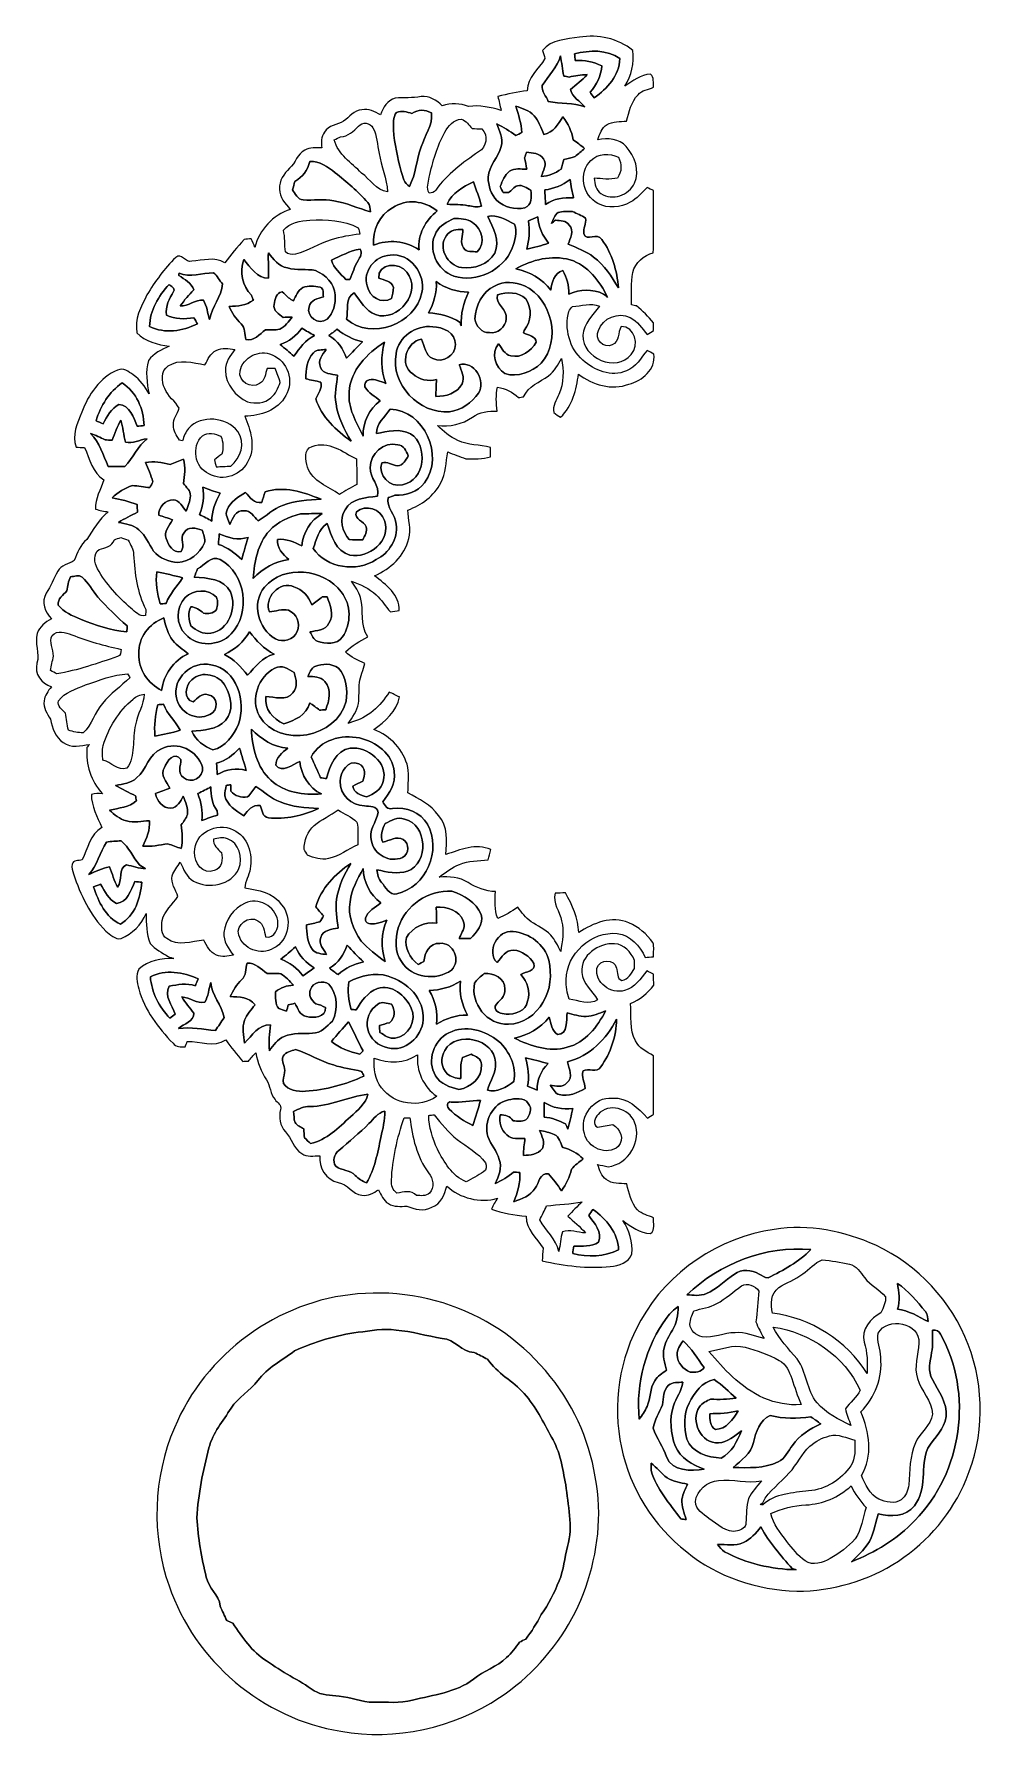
# Model space of a CAD drawing. Header units: centimetres. Extents: x -7.1 to 7.1, y -12.8 to 12.7.
import ezdxf

# ---------------------------------------------------------------- set-up
doc = ezdxf.new("R2010")
doc.units = ezdxf.units.CM
doc.header["$MEASUREMENT"] = 0
doc.layers.add('Camada 1', color=7, linetype='Continuous')

msp = doc.modelspace()

# ---------------------------------------------------------------- linework, layer by layer
at = {"layer": 'Camada 1', "color": 156}
for points, knots in [([(0.51152, 12.47668), (0.63923, 12.6439), (0.87207, 12.6425), (1.0615, 12.6746), (1.0615, 12.6746), (1.33984, 12.71975), (1.63688, 12.65802), (1.85737, 12.47704), (1.85737, 12.47704), (1.88066, 12.28972), (1.84009, 12.10063), (1.73989, 11.94117), (1.73989, 11.94117), (1.85773, 12.01772), (1.97555, 12.11685), (2.12302, 12.12215), (2.12302, 12.12215), (2.1784, 12.07064), (2.16181, 11.99268), (2.16746, 11.9253), (2.16746, 11.9253), (2.08774, 11.89495), (1.99565, 11.88049), (1.93569, 11.81452), (1.93569, 11.81452), (1.83373, 11.70798), (1.79951, 11.55876), (1.76423, 11.42047), (1.76423, 11.42047), (1.66652, 11.40847), (1.55999, 11.41941), (1.4725, 11.3672), (1.4725, 11.3672), (1.39312, 11.31851), (1.36525, 11.22432), (1.33419, 11.14248), (1.33419, 11.14248), (1.48166, 11.17211), (1.65276, 11.1573), (1.75965, 11.03911), (1.75965, 11.03911), (1.8877, 10.89625), (1.96814, 10.67752), (1.88277, 10.49372), (1.88277, 10.49372), (1.80481, 10.31063), (1.54869, 10.2242), (1.38219, 10.33955), (1.38219, 10.33955), (1.30668, 10.38789), (1.28693, 10.48208), (1.28128, 10.56534), (1.28128, 10.56534), (1.39805, 10.56145), (1.51518, 10.53994), (1.63089, 10.56816), (1.63089, 10.56816), (1.69121, 10.66658), (1.7018, 10.77877), (1.64182, 10.88001), (1.64182, 10.88001), (1.51058, 10.94245), (1.33809, 10.94422), (1.23331, 10.83063), (1.23331, 10.83063), (1.03893, 10.65424), (1.11019, 10.30498), (1.33597, 10.18893), (1.33597, 10.18893), (1.48554, 10.10496), (1.67393, 10.12648), (1.81963, 10.20833), (1.81963, 10.20833), (1.92051, 10.26018), (1.98966, 10.35226), (2.07044, 10.42882), (2.07044, 10.42882), (2.09444, 10.41682), (2.14277, 10.39283), (2.16712, 10.38119), (2.16712, 10.38119), (2.16534, 10.0718), (2.17028, 9.76277), (2.16393, 9.45373), (2.16393, 9.45373), (2.02211, 9.40858), (1.89301, 9.30768), (1.85844, 9.1567), (1.85844, 9.1567), (1.82845, 8.99759), (1.84431, 8.83425), (1.83902, 8.67304), (1.83902, 8.67304), (1.85773, 8.66916), (1.89512, 8.6614), (1.91381, 8.65751), (1.91381, 8.65751), (2.0073, 8.58379), (2.09125, 8.49876), (2.16782, 8.4074), (2.16782, 8.4074), (2.16746, 8.37847), (2.16675, 8.3199), (2.16641, 8.29063), (2.16641, 8.29063), (2.14347, 8.27546), (2.09761, 8.24547), (2.07432, 8.23066), (2.07432, 8.23066), (1.99319, 8.31814), (1.93321, 8.43315), (1.81856, 8.48254), (1.81856, 8.48254), (1.64465, 8.57532), (1.40687, 8.47689), (1.34513, 8.29063), (1.34513, 8.29063), (1.27706, 8.17033), (1.42558, 8.01017), (1.54975, 8.07578), (1.54975, 8.07578), (1.66475, 8.11812), (1.62701, 8.26452), (1.68485, 8.34989), (1.68485, 8.34989), (1.88877, 8.35448), (1.96074, 8.06767), (1.83409, 7.93432), (1.83409, 7.93432), (1.61642, 7.65174), (1.10101, 7.88246), (1.10983, 8.21936), (1.10983, 8.21936), (1.12535, 8.39505), (1.26012, 8.51958), (1.35924, 8.65328), (1.35924, 8.65328), (1.22836, 8.71149), (1.09078, 8.6554), (0.95603, 8.65116), (0.95603, 8.65116), (0.94192, 8.63247), (0.91439, 8.59508), (0.90063, 8.57637), (0.90063, 8.57637), (0.83609, 8.31885), (0.90805, 8.02498), (1.11125, 7.84789), (1.11125, 7.84789), (1.28235, 7.69408), (1.53952, 7.58684), (1.76318, 7.68879), (1.76318, 7.68879), (1.90675, 7.7403), (1.98084, 7.8807), (2.07044, 7.99358), (2.07044, 7.99358), (2.09549, 7.97947), (2.14558, 7.95126), (2.17063, 7.93714), (2.17063, 7.93714), (2.20768, 7.70712), (1.99813, 7.54238), (1.79916, 7.48736), (1.79916, 7.48736), (1.54199, 7.39281), (1.25659, 7.47747), (1.04598, 7.63834), (1.04598, 7.63834), (1.01669, 7.40692), (0.9532, 7.16244), (0.77998, 6.99523), (0.77998, 6.99523), (0.744, 7.01569), (0.70943, 7.03826), (0.67627, 7.06296), (0.67627, 7.06296), (0.65193, 7.1628), (0.72036, 7.24817), (0.75423, 7.33602), (0.75423, 7.33602), (0.82868, 7.50464), (0.82902, 7.69549), (0.79233, 7.8733), (0.79233, 7.8733), (0.73837, 7.78087), (0.69003, 7.67891), (0.59972, 7.61541), (0.59972, 7.61541), (0.46918, 7.51874), (0.29739, 7.46054), (0.22754, 7.30108), (0.22754, 7.30108), (0.20884, 7.29791), (0.17144, 7.29156), (0.15275, 7.28873), (0.15275, 7.28873), (0.06173, 7.36669), (-0.0448, 7.42385), (-0.16403, 7.44326), (-0.16403, 7.44326), (-0.19156, 7.32437), (-0.17921, 7.20266), (-0.16722, 7.08271), (-0.16722, 7.08271), (-0.29739, 7.09012), (-0.42932, 7.0746), (-0.53693, 6.99523), (-0.53693, 6.99523), (-0.69074, 6.88903), (-0.87665, 6.85058), (-1.06115, 6.87), (-1.06115, 6.87), (-0.96838, 6.78532), (-0.87347, 6.6989), (-0.75635, 6.64915), (-0.75635, 6.64915), (-0.60395, 6.57224), (-0.42862, 6.58495), (-0.2667, 6.54368), (-0.2667, 6.54368), (-0.26634, 6.49746), (-0.26634, 6.45125), (-0.2667, 6.40503), (-0.2667, 6.40503), (-0.38664, 6.36693), (-0.51257, 6.36834), (-0.63675, 6.3747), (-0.63675, 6.3747), (-0.72743, 6.40608), (-0.81808, 6.43854), (-0.90594, 6.477), (-0.90594, 6.477), (-0.93132, 6.32071), (-0.93451, 6.15738), (-1.00858, 6.01379), (-1.00858, 6.01379), (-1.11159, 5.82048), (-1.29645, 5.68113), (-1.50071, 5.60775), (-1.50071, 5.60775), (-1.50071, 5.46522), (-1.44285, 5.32165), (-1.48978, 5.18089), (-1.48978, 5.18089), (-1.54693, 4.92018), (-1.76283, 4.72827), (-1.99813, 4.6235), (-1.99813, 4.6235), (-1.83515, 4.49192), (-1.61712, 4.33987), (-1.63018, 4.10491), (-1.63018, 4.10491), (-1.67428, 4.09751), (-1.71874, 4.09187), (-1.76318, 4.08798), (-1.76318, 4.08798), (-1.8408, 4.1663), (-1.89335, 4.26544), (-1.97555, 4.33951), (-1.97555, 4.33951), (-2.07751, 4.43934), (-2.21192, 4.49403), (-2.34314, 4.54235), (-2.34314, 4.54235), (-2.29022, 4.46651), (-2.23378, 4.38925), (-2.20909, 4.2986), (-2.20909, 4.2986), (-2.1537, 4.10491), (-2.21967, 3.88902), (-2.10114, 3.71228), (-2.10114, 3.71228), (-2.21791, 3.64771), (-2.33715, 3.58457), (-2.43204, 3.48862), (-2.43204, 3.48862), (-2.35374, 3.40395), (-2.24579, 3.36303), (-2.14453, 3.3147), (-2.14453, 3.3147), (-2.16288, 3.21627), (-2.21368, 3.12737), (-2.22603, 3.02753), (-2.22603, 3.02753), (-2.23626, 2.92452), (-2.22496, 2.8201), (-2.24013, 2.71744), (-2.24013, 2.71744), (-2.25989, 2.60385), (-2.32903, 2.50966), (-2.39253, 2.41687), (-2.39253, 2.41687), (-2.38054, 2.42217), (-2.35654, 2.43346), (-2.34456, 2.4391), (-2.34456, 2.4391), (-2.10007, 2.49624), (-1.91347, 2.67828), (-1.78328, 2.885), (-1.78328, 2.885), (-1.73002, 2.86385), (-1.67781, 2.83915), (-1.6263, 2.8134), (-1.6263, 2.8134), (-1.66582, 2.59749), (-1.8436, 2.44827), (-2.01117, 2.3255), (-2.01117, 2.3255), (-1.76176, 2.23414), (-1.55857, 2.02211), (-1.50213, 1.7593), (-1.50213, 1.7593), (-1.48307, 1.63442), (-1.49825, 1.50812), (-1.50106, 1.38253), (-1.50106, 1.38253), (-1.33772, 1.28481), (-1.1571, 1.20332), (-1.04315, 1.04245), (-1.04315, 1.04245), (-0.89712, 0.88406), (-0.9218, 0.6558), (-0.9338, 0.4579), (-0.9338, 0.4579), (-0.72143, 0.53233), (-0.4826, 0.63146), (-0.26105, 0.5334), (-0.26105, 0.5334), (-0.27515, 0.48224), (-0.28963, 0.4311), (-0.30444, 0.37994), (-0.30444, 0.37994), (-0.44732, 0.36547), (-0.59513, 0.36583), (-0.73025, 0.31009), (-0.73025, 0.31009), (-0.84313, 0.26846), (-0.93732, 0.1919), (-1.03363, 0.12171), (-1.03363, 0.12171), (-0.88582, 0.12805), (-0.72848, 0.12488), (-0.60042, 0.03986), (-0.60042, 0.03986), (-0.47871, -0.03986), (-0.34008, -0.08854), (-0.19402, -0.0956), (-0.19402, -0.0956), (-0.19826, -0.22965), (-0.21166, -0.36759), (-0.1605, -0.496), (-0.1605, -0.496), (-0.05257, -0.45437), (0.0448, -0.39263), (0.14076, -0.32878), (0.14076, -0.32878), (0.20072, -0.40498), (0.25505, -0.48965), (0.3376, -0.54468), (0.3376, -0.54468), (0.43638, -0.60959), (0.54751, -0.65829), (0.63146, -0.744), (0.63146, -0.744), (0.69673, -0.81492), (0.73659, -0.90346), (0.78069, -0.98812), (0.78069, -0.98812), (0.8061, -0.83819), (0.83609, -0.68333), (0.79409, -0.5334), (0.79409, -0.5334), (0.76694, -0.3937), (0.65651, -0.2667), (0.69885, -0.11852), (0.69885, -0.11852), (0.7493, -0.11677), (0.8001, -0.1157), (0.85124, -0.11535), (0.85124, -0.11535), (0.95673, -0.29632), (1.04069, -0.49423), (1.04985, -0.7066), (1.04985, -0.7066), (1.26471, -0.56973), (1.54798, -0.4452), (1.7974, -0.56303), (1.7974, -0.56303), (1.94274, -0.62371), (2.06903, -0.72777), (2.1583, -0.85724), (2.1583, -0.85724), (2.18052, -0.92392), (2.16358, -0.99871), (2.16675, -1.0689), (2.16675, -1.0689), (2.12514, -1.07244), (2.08385, -1.07631), (2.04294, -1.0802), (2.04294, -1.0802), (1.96461, -0.90699), (1.82562, -0.74329), (1.6256, -0.72107), (1.6256, -0.72107), (1.24213, -0.68192), (0.86501, -1.02588), (0.86359, -1.41145), (0.86359, -1.41145), (0.85653, -1.51095), (0.87841, -1.60901), (0.90981, -1.70285), (0.90981, -1.70285), (1.04705, -1.71732), (1.20543, -1.80021), (1.33244, -1.71062), (1.33244, -1.71062), (1.25024, -1.57938), (1.11125, -1.47143), (1.09748, -1.30598), (1.09748, -1.30598), (1.0682, -1.04598), (1.3529, -0.86184), (1.58679, -0.87312), (1.58679, -0.87312), (1.73073, -0.88299), (1.8302, -0.99942), (1.88419, -1.12289), (1.88419, -1.12289), (1.88419, -1.15393), (1.88382, -1.21603), (1.88382, -1.2467), (1.88382, -1.2467), (1.83409, -1.31692), (1.78964, -1.40582), (1.69545, -1.42134), (1.69545, -1.42134), (1.61149, -1.40088), (1.64076, -1.29786), (1.61395, -1.23684), (1.61395, -1.23684), (1.58855, -1.0929), (1.35607, -1.10243), (1.32291, -1.23825), (1.32291, -1.23825), (1.28128, -1.45591), (1.53492, -1.63371), (1.7346, -1.57268), (1.7346, -1.57268), (1.89264, -1.54094), (1.96814, -1.38747), (2.0694, -1.28023), (2.0694, -1.28023), (2.09408, -1.29292), (2.14277, -1.31833), (2.16746, -1.33103), (2.16746, -1.33103), (2.16817, -1.3857), (2.16923, -1.44073), (2.17028, -1.49577), (2.17028, -1.49577), (2.07926, -1.61325), (1.96391, -1.71131), (1.82491, -1.76671), (1.82491, -1.76671), (1.8415, -1.95297), (1.80057, -2.15652), (1.8983, -2.32657), (1.8983, -2.32657), (1.95155, -2.43592), (2.06691, -2.48813), (2.165, -2.54916), (2.165, -2.54916), (2.17099, -2.84161), (2.16782, -3.13407), (2.16782, -3.42652), (2.16782, -3.42652), (2.14524, -3.43992), (2.10007, -3.46638), (2.07751, -3.47944), (2.07751, -3.47944), (1.94168, -3.32809), (1.77375, -3.16442), (1.55256, -3.1824), (1.55256, -3.1824), (1.27987, -3.15489), (1.0555, -3.45334), (1.13524, -3.70981), (1.13524, -3.70981), (1.17792, -3.92112), (1.47319, -4.05306), (1.64112, -3.90277), (1.64112, -3.90277), (1.74059, -3.79341), (1.66652, -3.6463), (1.56069, -3.5754), (1.56069, -3.5754), (1.48378, -3.58775), (1.40828, -3.60644), (1.33103, -3.61526), (1.33103, -3.61526), (1.24529, -3.57964), (1.29399, -3.47274), (1.33984, -3.4237), (1.33984, -3.4237), (1.49153, -3.2459), (1.80481, -3.33409), (1.88524, -3.54047), (1.88524, -3.54047), (1.99884, -3.81987), (1.79139, -4.17547), (1.48802, -4.20652), (1.48802, -4.20652), (1.43581, -4.19488), (1.38394, -4.18429), (1.33173, -4.17512), (1.33173, -4.17512), (1.36455, -4.25343), (1.38499, -4.34798), (1.46156, -4.39773), (1.46156, -4.39773), (1.54798, -4.46439), (1.66263, -4.45628), (1.76635, -4.46369), (1.76635, -4.46369), (1.79775, -4.59987), (1.83232, -4.7438), (1.92829, -4.85069), (1.92829, -4.85069), (1.99143, -4.91808), (2.08597, -4.93676), (2.16887, -4.96922), (2.16887, -4.96922), (2.15652, -5.04647), (2.20203, -5.15338), (2.12266, -5.20381), (2.12266, -5.20381), (1.96356, -5.20522), (1.83127, -5.09975), (1.71026, -5.00873), (1.71026, -5.00873), (1.79916, -5.15866), (1.86513, -5.33293), (1.84396, -5.50969), (1.84396, -5.50969), (1.79811, -5.64161), (1.64782, -5.68678), (1.52223, -5.69982), (1.52223, -5.69982), (1.18109, -5.72664), (0.83679, -5.69348), (0.50517, -5.61199), (0.50517, -5.61199), (0.50765, -5.54955), (0.51293, -5.4871), (0.52139, -5.42536), (0.52139, -5.42536), (0.42157, -5.27437), (0.2607, -5.14561), (0.26387, -4.94805), (0.26387, -4.94805), (0.08819, -4.92936), (-0.08819, -4.90255), (-0.254, -4.83975), (-0.254, -4.83975), (-0.22754, -4.78367), (-0.19719, -4.73004), (-0.16262, -4.67888), (-0.16262, -4.67888), (-0.42545, -4.75297), (-0.71931, -4.67924), (-0.92039, -4.49615), (-0.92039, -4.49615), (-0.95532, -4.62209), (-1.00787, -4.76603), (-1.14406, -4.81224), (-1.14406, -4.81224), (-1.264, -4.8789), (-1.3977, -4.84187), (-1.51659, -4.79602), (-1.51659, -4.79602), (-1.60937, -4.80165), (-1.70992, -4.80905), (-1.79246, -4.75862), (-1.79246, -4.75862), (-1.86901, -4.71452), (-1.90112, -4.62738), (-1.93886, -4.55295), (-1.93886, -4.55295), (-2.01577, -4.59563), (-2.0962, -4.64996), (-2.18897, -4.63303), (-2.18897, -4.63303), (-2.33079, -4.61892), (-2.401, -4.46298), (-2.54105, -4.44112), (-2.54105, -4.44112), (-2.72204, -4.40265), (-2.8388, -4.22275), (-2.81693, -4.04176), (-2.81693, -4.04176), (-2.90653, -4.04213), (-3.00918, -4.06576), (-3.08751, -4.01002), (-3.08751, -4.01002), (-3.2071, -3.93312), (-3.23919, -3.78495), (-3.33162, -3.68406), (-3.33162, -3.68406), (-3.41347, -3.59375), (-3.42935, -3.4685), (-3.40535, -3.35314), (-3.40535, -3.35314), (-3.38067, -3.28612), (-3.45369, -3.25084), (-3.48473, -3.20286), (-3.48473, -3.20286), (-3.56129, -3.12103), (-3.55423, -2.99895), (-3.61456, -2.90795), (-3.61456, -2.90795), (-3.69393, -2.78518), (-3.7486, -2.64829), (-3.77401, -2.50401), (-3.77401, -2.50401), (-3.8107, -2.54528), (-3.84739, -2.58655), (-3.88301, -2.62924), (-3.88301, -2.62924), (-3.91125, -2.62995), (-3.93912, -2.63065), (-3.96699, -2.63172), (-3.96699, -2.63172), (-4.05623, -2.52835), (-4.14197, -2.42217), (-4.22134, -2.3114), (-4.22134, -2.3114), (-4.39773, -2.4278), (-4.60409, -2.32798), (-4.79636, -2.33539), (-4.79636, -2.33539), (-4.80484, -2.35549), (-4.82106, -2.39572), (-4.82952, -2.41582), (-4.82952, -2.41582), (-4.89444, -2.41757), (-4.96429, -2.41687), (-5.00909, -2.3622), (-5.00909, -2.3622), (-5.22993, -2.12936), (-5.43524, -1.86407), (-5.52062, -1.54939), (-5.52062, -1.54939), (-5.54531, -1.45345), (-5.56753, -1.34549), (-5.52062, -1.25236), (-5.52062, -1.25236), (-5.38091, -1.12289), (-5.1823, -1.09395), (-4.9985, -1.09395), (-4.9985, -1.09395), (-5.01826, -1.08761), (-5.05777, -1.07526), (-5.07717, -1.0689), (-5.07717, -1.0689), (-5.17172, -1.00787), (-5.27649, -0.95637), (-5.35023, -0.86959), (-5.35023, -0.86959), (-5.41126, -0.72848), (-5.40807, -0.57114), (-5.41197, -0.4205), (-5.41197, -0.4205), (-5.47933, -0.58949), (-5.61939, -0.72495), (-5.7859, -0.7955), (-5.7859, -0.7955), (-5.87762, -0.81597), (-5.94676, -0.73518), (-6.01169, -0.68438), (-6.01169, -0.68438), (-6.2484, -0.45191), (-6.38986, -0.14145), (-6.4971, 0.16827), (-6.4971, 0.16827), (-6.50769, 0.21519), (-6.53696, 0.26634), (-6.51403, 0.31362), (-6.51403, 0.31362), (-6.50309, 0.38347), (-6.41879, 0.36264), (-6.36834, 0.37994), (-6.36834, 0.37994), (-6.28261, 0.54751), (-6.24981, 0.75952), (-6.07377, 0.86184), (-6.07377, 0.86184), (-6.14186, 1.02022), (-6.22723, 1.18215), (-6.22935, 1.35819), (-6.22935, 1.35819), (-6.17536, 1.36913), (-6.12069, 1.3723), (-6.06495, 1.36806), (-6.06495, 1.36806), (-6.23464, 1.55363), (-6.3193, 1.80693), (-6.29462, 2.05705), (-6.29462, 2.05705), (-6.28509, 2.06903), (-6.26604, 2.09303), (-6.25651, 2.10502), (-6.25651, 2.10502), (-6.38632, 2.08455), (-6.5345, 2.0447), (-6.64774, 2.13571), (-6.64774, 2.13571), (-6.77298, 2.20698), (-6.81319, 2.35126), (-6.83823, 2.4825), (-6.83823, 2.4825), (-6.88939, 2.56363), (-6.95113, 2.65289), (-6.93596, 2.75378), (-6.93596, 2.75378), (-6.92679, 2.83598), (-6.87387, 2.90264), (-6.82625, 2.96686), (-6.82625, 2.96686), (-6.97442, 3.00989), (-7.08342, 3.16335), (-7.04215, 3.31823), (-7.04215, 3.31823), (-6.99664, 3.46638), (-7.08271, 3.61667), (-7.0365, 3.76344), (-7.0365, 3.76344), (-7.00475, 3.86503), (-6.91444, 3.92959), (-6.82659, 3.98039), (-6.82659, 3.98039), (-6.92608, 4.07952), (-6.97864, 4.23509), (-6.90209, 4.3635), (-6.90209, 4.3635), (-6.83436, 4.46758), (-6.79272, 4.5847), (-6.73135, 4.69159), (-6.73135, 4.69159), (-6.67914, 4.78367), (-6.56943, 4.80518), (-6.48334, 4.8521), (-6.48334, 4.8521), (-6.44489, 4.97099), (-6.39092, 5.08423), (-6.29603, 5.16854), (-6.29603, 5.16854), (-6.20182, 5.31459), (-6.11504, 5.46876), (-5.97641, 5.57917), (-5.97641, 5.57917), (-6.0399, 5.58977), (-6.10446, 5.59859), (-6.16513, 5.62115), (-6.16513, 5.62115), (-6.17889, 5.77744), (-6.08753, 5.91502), (-6.04097, 6.05861), (-6.04097, 6.05861), (-6.217, 6.16091), (-6.24769, 6.37292), (-6.33306, 6.54015), (-6.33306, 6.54015), (-6.3634, 6.54227), (-6.42408, 6.54649), (-6.45442, 6.54861), (-6.45442, 6.54861), (-6.52533, 6.72499), (-6.43466, 6.90597), (-6.37363, 7.07073), (-6.37363, 7.07073), (-6.27133, 7.33142), (-6.10481, 7.58825), (-5.83635, 7.69937), (-5.83635, 7.69937), (-5.75274, 7.74135), (-5.67195, 7.67257), (-5.60528, 7.62847), (-5.60528, 7.62847), (-5.49945, 7.55826), (-5.42995, 7.4496), (-5.36787, 7.34165), (-5.36787, 7.34165), (-5.39537, 7.50569), (-5.4296, 7.67927), (-5.37386, 7.84119), (-5.37386, 7.84119), (-5.30436, 7.95126), (-5.17771, 8.00206), (-5.06518, 8.05602), (-5.06518, 8.05602), (-5.23769, 8.08002), (-5.4243, 8.1227), (-5.54813, 8.25464), (-5.54813, 8.25464), (-5.5887, 8.45431), (-5.48922, 8.64904), (-5.39855, 8.82156), (-5.39855, 8.82156), (-5.27719, 9.02264), (-5.13856, 9.21702), (-4.96958, 9.38071), (-4.96958, 9.38071), (-4.88526, 9.45832), (-4.82177, 9.29745), (-4.72934, 9.32462), (-4.72934, 9.32462), (-4.56318, 9.33802), (-4.38925, 9.39765), (-4.23474, 9.30168), (-4.23474, 9.30168), (-4.14725, 9.4241), (-4.04883, 9.53805), (-3.94864, 9.65023), (-3.94864, 9.65023), (-3.91266, 9.65411), (-3.87667, 9.65799), (-3.84033, 9.66116), (-3.84033, 9.66116), (-3.82198, 9.61883), (-3.804, 9.57615), (-3.78566, 9.53346), (-3.78566, 9.53346), (-3.72321, 9.7984), (-3.51542, 10.01571), (-3.25754, 10.09967), (-3.25754, 10.09967), (-3.33304, 10.18681), (-3.42406, 10.28029), (-3.4177, 10.40518), (-3.4177, 10.40518), (-3.42793, 10.52865), (-3.35526, 10.63483), (-3.26884, 10.71456), (-3.26884, 10.71456), (-3.17887, 10.79323), (-3.15453, 10.93011), (-3.0427, 10.98549), (-3.0427, 10.98549), (-2.96509, 11.03065), (-2.87338, 11.02183), (-2.78729, 11.01831), (-2.78729, 11.01831), (-2.8007, 11.09944), (-2.79717, 11.18517), (-2.74778, 11.25396), (-2.74778, 11.25396), (-2.68569, 11.35486), (-2.55905, 11.36861), (-2.46097, 11.41694), (-2.46097, 11.41694), (-2.37771, 11.48432), (-2.30258, 11.57957), (-2.18756, 11.58945), (-2.18756, 11.58945), (-2.08667, 11.61238), (-1.99565, 11.5584), (-1.90958, 11.51361), (-1.90958, 11.51361), (-1.87254, 11.6212), (-1.80833, 11.73162), (-1.6898, 11.76125), (-1.6898, 11.76125), (-1.56209, 11.77783), (-1.43228, 11.76055), (-1.30493, 11.7856), (-1.30493, 11.7856), (-1.18145, 11.80465), (-1.07209, 11.73056), (-0.98848, 11.64836), (-0.98848, 11.64836), (-0.85901, 11.69105), (-0.72178, 11.68893), (-0.59513, 11.63742), (-0.59513, 11.63742), (-0.43039, 11.66424), (-0.26634, 11.62261), (-0.10795, 11.58063), (-0.10795, 11.58063), (-0.12522, 11.64978), (-0.14216, 11.71927), (-0.15699, 11.78912), (-0.15699, 11.78912), (-0.01305, 11.82616), (0.13299, 11.85333), (0.2801, 11.87344), (0.2801, 11.87344), (0.28575, 12.0724), (0.4512, 12.19693), (0.54468, 12.35427), (0.54468, 12.35427), (0.53586, 12.3959), (0.52492, 12.43647), (0.51152, 12.47668)], [0, 0, 0, 0, 0.00440529, 0.00440529, 0.00440529, 0.00440529, 0.00881057, 0.00881057, 0.00881057, 0.00881057, 0.01321586, 0.01321586, 0.01321586, 0.01321586, 0.01762115, 0.01762115, 0.01762115, 0.01762115, 0.02202643, 0.02202643, 0.02202643, 0.02202643, 0.02643172, 0.02643172, 0.02643172, 0.02643172, 0.030837, 0.030837, 0.030837, 0.030837, 0.03524229, 0.03524229, 0.03524229, 0.03524229, 0.03964758, 0.03964758, 0.03964758, 0.03964758, 0.04405286, 0.04405286, 0.04405286, 0.04405286, 0.04845815, 0.04845815, 0.04845815, 0.04845815, 0.05286344, 0.05286344, 0.05286344, 0.05286344, 0.05726872, 0.05726872, 0.05726872, 0.05726872, 0.06167401, 0.06167401, 0.06167401, 0.06167401, 0.0660793, 0.0660793, 0.0660793, 0.0660793, 0.07048458, 0.07048458, 0.07048458, 0.07048458, 0.07488987, 0.07488987, 0.07488987, 0.07488987, 0.07929515, 0.07929515, 0.07929515, 0.07929515, 0.08370044, 0.08370044, 0.08370044, 0.08370044, 0.08810573, 0.08810573, 0.08810573, 0.08810573, 0.09251101, 0.09251101, 0.09251101, 0.09251101, 0.0969163, 0.0969163, 0.0969163, 0.0969163, 0.10132159, 0.10132159, 0.10132159, 0.10132159, 0.10572687, 0.10572687, 0.10572687, 0.10572687, 0.11013216, 0.11013216, 0.11013216, 0.11013216, 0.11453744, 0.11453744, 0.11453744, 0.11453744, 0.11894273, 0.11894273, 0.11894273, 0.11894273, 0.12334802, 0.12334802, 0.12334802, 0.12334802, 0.1277533, 0.1277533, 0.1277533, 0.1277533, 0.13215859, 0.13215859, 0.13215859, 0.13215859, 0.13656388, 0.13656388, 0.13656388, 0.13656388, 0.14096916, 0.14096916, 0.14096916, 0.14096916, 0.14537445, 0.14537445, 0.14537445, 0.14537445, 0.14977974, 0.14977974, 0.14977974, 0.14977974, 0.15418502, 0.15418502, 0.15418502, 0.15418502, 0.15859031, 0.15859031, 0.15859031, 0.15859031, 0.16299559, 0.16299559, 0.16299559, 0.16299559, 0.16740088, 0.16740088, 0.16740088, 0.16740088, 0.17180617, 0.17180617, 0.17180617, 0.17180617, 0.17621145, 0.17621145, 0.17621145, 0.17621145, 0.18061674, 0.18061674, 0.18061674, 0.18061674, 0.18502203, 0.18502203, 0.18502203, 0.18502203, 0.18942731, 0.18942731, 0.18942731, 0.18942731, 0.1938326, 0.1938326, 0.1938326, 0.1938326, 0.19823789, 0.19823789, 0.19823789, 0.19823789, 0.20264317, 0.20264317, 0.20264317, 0.20264317, 0.20704846, 0.20704846, 0.20704846, 0.20704846, 0.21145374, 0.21145374, 0.21145374, 0.21145374, 0.21585903, 0.21585903, 0.21585903, 0.21585903, 0.22026432, 0.22026432, 0.22026432, 0.22026432, 0.2246696, 0.2246696, 0.2246696, 0.2246696, 0.22907489, 0.22907489, 0.22907489, 0.22907489, 0.23348018, 0.23348018, 0.23348018, 0.23348018, 0.23788546, 0.23788546, 0.23788546, 0.23788546, 0.24229075, 0.24229075, 0.24229075, 0.24229075, 0.24669604, 0.24669604, 0.24669604, 0.24669604, 0.25110132, 0.25110132, 0.25110132, 0.25110132, 0.25550661, 0.25550661, 0.25550661, 0.25550661, 0.25991189, 0.25991189, 0.25991189, 0.25991189, 0.26431718, 0.26431718, 0.26431718, 0.26431718, 0.26872247, 0.26872247, 0.26872247, 0.26872247, 0.27312775, 0.27312775, 0.27312775, 0.27312775, 0.27753304, 0.27753304, 0.27753304, 0.27753304, 0.28193833, 0.28193833, 0.28193833, 0.28193833, 0.28634361, 0.28634361, 0.28634361, 0.28634361, 0.2907489, 0.2907489, 0.2907489, 0.2907489, 0.29515419, 0.29515419, 0.29515419, 0.29515419, 0.29955947, 0.29955947, 0.29955947, 0.29955947, 0.30396476, 0.30396476, 0.30396476, 0.30396476, 0.30837004, 0.30837004, 0.30837004, 0.30837004, 0.31277533, 0.31277533, 0.31277533, 0.31277533, 0.31718062, 0.31718062, 0.31718062, 0.31718062, 0.3215859, 0.3215859, 0.3215859, 0.3215859, 0.32599119, 0.32599119, 0.32599119, 0.32599119, 0.33039648, 0.33039648, 0.33039648, 0.33039648, 0.33480176, 0.33480176, 0.33480176, 0.33480176, 0.33920705, 0.33920705, 0.33920705, 0.33920705, 0.34361233, 0.34361233, 0.34361233, 0.34361233, 0.34801762, 0.34801762, 0.34801762, 0.34801762, 0.35242291, 0.35242291, 0.35242291, 0.35242291, 0.35682819, 0.35682819, 0.35682819, 0.35682819, 0.36123348, 0.36123348, 0.36123348, 0.36123348, 0.36563877, 0.36563877, 0.36563877, 0.36563877, 0.37004405, 0.37004405, 0.37004405, 0.37004405, 0.37444934, 0.37444934, 0.37444934, 0.37444934, 0.37885463, 0.37885463, 0.37885463, 0.37885463, 0.38325991, 0.38325991, 0.38325991, 0.38325991, 0.3876652, 0.3876652, 0.3876652, 0.3876652, 0.39207048, 0.39207048, 0.39207048, 0.39207048, 0.39647577, 0.39647577, 0.39647577, 0.39647577, 0.40088106, 0.40088106, 0.40088106, 0.40088106, 0.40528634, 0.40528634, 0.40528634, 0.40528634, 0.40969163, 0.40969163, 0.40969163, 0.40969163, 0.41409692, 0.41409692, 0.41409692, 0.41409692, 0.4185022, 0.4185022, 0.4185022, 0.4185022, 0.42290749, 0.42290749, 0.42290749, 0.42290749, 0.42731278, 0.42731278, 0.42731278, 0.42731278, 0.43171806, 0.43171806, 0.43171806, 0.43171806, 0.43612335, 0.43612335, 0.43612335, 0.43612335, 0.44052863, 0.44052863, 0.44052863, 0.44052863, 0.44493392, 0.44493392, 0.44493392, 0.44493392, 0.44933921, 0.44933921, 0.44933921, 0.44933921, 0.45374449, 0.45374449, 0.45374449, 0.45374449, 0.45814978, 0.45814978, 0.45814978, 0.45814978, 0.46255507, 0.46255507, 0.46255507, 0.46255507, 0.46696035, 0.46696035, 0.46696035, 0.46696035, 0.47136564, 0.47136564, 0.47136564, 0.47136564, 0.47577093, 0.47577093, 0.47577093, 0.47577093, 0.48017621, 0.48017621, 0.48017621, 0.48017621, 0.4845815, 0.4845815, 0.4845815, 0.4845815, 0.48898678, 0.48898678, 0.48898678, 0.48898678, 0.49339207, 0.49339207, 0.49339207, 0.49339207, 0.49779736, 0.49779736, 0.49779736, 0.49779736, 0.50220264, 0.50220264, 0.50220264, 0.50220264, 0.50660793, 0.50660793, 0.50660793, 0.50660793, 0.51101322, 0.51101322, 0.51101322, 0.51101322, 0.5154185, 0.5154185, 0.5154185, 0.5154185, 0.51982379, 0.51982379, 0.51982379, 0.51982379, 0.52422907, 0.52422907, 0.52422907, 0.52422907, 0.52863436, 0.52863436, 0.52863436, 0.52863436, 0.53303965, 0.53303965, 0.53303965, 0.53303965, 0.53744493, 0.53744493, 0.53744493, 0.53744493, 0.54185022, 0.54185022, 0.54185022, 0.54185022, 0.54625551, 0.54625551, 0.54625551, 0.54625551, 0.55066079, 0.55066079, 0.55066079, 0.55066079, 0.55506608, 0.55506608, 0.55506608, 0.55506608, 0.55947137, 0.55947137, 0.55947137, 0.55947137, 0.56387665, 0.56387665, 0.56387665, 0.56387665, 0.56828194, 0.56828194, 0.56828194, 0.56828194, 0.57268722, 0.57268722, 0.57268722, 0.57268722, 0.57709251, 0.57709251, 0.57709251, 0.57709251, 0.5814978, 0.5814978, 0.5814978, 0.5814978, 0.58590308, 0.58590308, 0.58590308, 0.58590308, 0.59030837, 0.59030837, 0.59030837, 0.59030837, 0.59471366, 0.59471366, 0.59471366, 0.59471366, 0.59911894, 0.59911894, 0.59911894, 0.59911894, 0.60352423, 0.60352423, 0.60352423, 0.60352423, 0.60792952, 0.60792952, 0.60792952, 0.60792952, 0.6123348, 0.6123348, 0.6123348, 0.6123348, 0.61674009, 0.61674009, 0.61674009, 0.61674009, 0.62114537, 0.62114537, 0.62114537, 0.62114537, 0.62555066, 0.62555066, 0.62555066, 0.62555066, 0.62995595, 0.62995595, 0.62995595, 0.62995595, 0.63436123, 0.63436123, 0.63436123, 0.63436123, 0.63876652, 0.63876652, 0.63876652, 0.63876652, 0.64317181, 0.64317181, 0.64317181, 0.64317181, 0.64757709, 0.64757709, 0.64757709, 0.64757709, 0.65198238, 0.65198238, 0.65198238, 0.65198238, 0.65638767, 0.65638767, 0.65638767, 0.65638767, 0.66079295, 0.66079295, 0.66079295, 0.66079295, 0.66519824, 0.66519824, 0.66519824, 0.66519824, 0.66960352, 0.66960352, 0.66960352, 0.66960352, 0.67400881, 0.67400881, 0.67400881, 0.67400881, 0.6784141, 0.6784141, 0.6784141, 0.6784141, 0.68281938, 0.68281938, 0.68281938, 0.68281938, 0.68722467, 0.68722467, 0.68722467, 0.68722467, 0.69162996, 0.69162996, 0.69162996, 0.69162996, 0.69603524, 0.69603524, 0.69603524, 0.69603524, 0.70044053, 0.70044053, 0.70044053, 0.70044053, 0.70484581, 0.70484581, 0.70484581, 0.70484581, 0.7092511, 0.7092511, 0.7092511, 0.7092511, 0.71365639, 0.71365639, 0.71365639, 0.71365639, 0.71806167, 0.71806167, 0.71806167, 0.71806167, 0.72246696, 0.72246696, 0.72246696, 0.72246696, 0.72687225, 0.72687225, 0.72687225, 0.72687225, 0.73127753, 0.73127753, 0.73127753, 0.73127753, 0.73568282, 0.73568282, 0.73568282, 0.73568282, 0.74008811, 0.74008811, 0.74008811, 0.74008811, 0.74449339, 0.74449339, 0.74449339, 0.74449339, 0.74889868, 0.74889868, 0.74889868, 0.74889868, 0.75330396, 0.75330396, 0.75330396, 0.75330396, 0.75770925, 0.75770925, 0.75770925, 0.75770925, 0.76211454, 0.76211454, 0.76211454, 0.76211454, 0.76651982, 0.76651982, 0.76651982, 0.76651982, 0.77092511, 0.77092511, 0.77092511, 0.77092511, 0.7753304, 0.7753304, 0.7753304, 0.7753304, 0.77973568, 0.77973568, 0.77973568, 0.77973568, 0.78414097, 0.78414097, 0.78414097, 0.78414097, 0.78854626, 0.78854626, 0.78854626, 0.78854626, 0.79295154, 0.79295154, 0.79295154, 0.79295154, 0.79735683, 0.79735683, 0.79735683, 0.79735683, 0.80176211, 0.80176211, 0.80176211, 0.80176211, 0.8061674, 0.8061674, 0.8061674, 0.8061674, 0.81057269, 0.81057269, 0.81057269, 0.81057269, 0.81497797, 0.81497797, 0.81497797, 0.81497797, 0.81938326, 0.81938326, 0.81938326, 0.81938326, 0.82378855, 0.82378855, 0.82378855, 0.82378855, 0.82819383, 0.82819383, 0.82819383, 0.82819383, 0.83259912, 0.83259912, 0.83259912, 0.83259912, 0.83700441, 0.83700441, 0.83700441, 0.83700441, 0.84140969, 0.84140969, 0.84140969, 0.84140969, 0.84581498, 0.84581498, 0.84581498, 0.84581498, 0.85022026, 0.85022026, 0.85022026, 0.85022026, 0.85462555, 0.85462555, 0.85462555, 0.85462555, 0.85903084, 0.85903084, 0.85903084, 0.85903084, 0.86343612, 0.86343612, 0.86343612, 0.86343612, 0.86784141, 0.86784141, 0.86784141, 0.86784141, 0.8722467, 0.8722467, 0.8722467, 0.8722467, 0.87665198, 0.87665198, 0.87665198, 0.87665198, 0.88105727, 0.88105727, 0.88105727, 0.88105727, 0.88546256, 0.88546256, 0.88546256, 0.88546256, 0.88986784, 0.88986784, 0.88986784, 0.88986784, 0.89427313, 0.89427313, 0.89427313, 0.89427313, 0.89867841, 0.89867841, 0.89867841, 0.89867841, 0.9030837, 0.9030837, 0.9030837, 0.9030837, 0.90748899, 0.90748899, 0.90748899, 0.90748899, 0.91189427, 0.91189427, 0.91189427, 0.91189427, 0.91629956, 0.91629956, 0.91629956, 0.91629956, 0.92070485, 0.92070485, 0.92070485, 0.92070485, 0.92511013, 0.92511013, 0.92511013, 0.92511013, 0.92951542, 0.92951542, 0.92951542, 0.92951542, 0.9339207, 0.9339207, 0.9339207, 0.9339207, 0.93832599, 0.93832599, 0.93832599, 0.93832599, 0.94273128, 0.94273128, 0.94273128, 0.94273128, 0.94713656, 0.94713656, 0.94713656, 0.94713656, 0.95154185, 0.95154185, 0.95154185, 0.95154185, 0.95594714, 0.95594714, 0.95594714, 0.95594714, 0.96035242, 0.96035242, 0.96035242, 0.96035242, 0.96475771, 0.96475771, 0.96475771, 0.96475771, 0.969163, 0.969163, 0.969163, 0.969163, 0.97356828, 0.97356828, 0.97356828, 0.97356828, 0.97797357, 0.97797357, 0.97797357, 0.97797357, 0.98237885, 0.98237885, 0.98237885, 0.98237885, 0.98678414, 0.98678414, 0.98678414, 0.98678414, 0.99118943, 0.99118943, 0.99118943, 0.99118943, 1, 1, 1, 1]), ([(0.77893, 12.39519), (0.77893, 12.39519), (0.77893, 12.39519), (0.77893, 12.39519), (0.77893, 12.39519), (0.72955, 12.22304), (0.59901, 12.09815), (0.50553, 11.95211), (0.50553, 11.95211), (0.49318, 11.86849), (0.56444, 11.78912), (0.59584, 11.71222), (0.59584, 11.71222), (0.77645, 11.67553), (0.96801, 11.70481), (1.14158, 11.63108), (1.14158, 11.63108), (1.07244, 11.71856), (0.95037, 11.77395), (0.92816, 11.89073), (0.92816, 11.89073), (1.00612, 11.9701), (1.10489, 12.02689), (1.17544, 12.11473), (1.17544, 12.11473), (1.08408, 12.11086), (0.99342, 12.09957), (0.90523, 12.07664), (0.90523, 12.07664), (0.88582, 12.08087), (0.84737, 12.08933), (0.82797, 12.09322), (0.82797, 12.09322), (0.8061, 12.19305), (0.79445, 12.2943), (0.77893, 12.39519)], [0, 0, 0, 0, 0.1, 0.1, 0.1, 0.1, 0.2, 0.2, 0.2, 0.2, 0.3, 0.3, 0.3, 0.3, 0.4, 0.4, 0.4, 0.4, 0.5, 0.5, 0.5, 0.5, 0.6, 0.6, 0.6, 0.6, 0.7, 0.7, 0.7, 0.7, 0.8, 0.8, 0.8, 0.8, 1, 1, 1, 1]), ([(0.98848, 12.42483), (0.98848, 12.42483), (0.98848, 12.42483), (0.98848, 12.42483), (0.98848, 12.42483), (0.9906, 12.39978), (0.99484, 12.34969), (0.99659, 12.32464), (0.99659, 12.32464), (1.13383, 12.33205), (1.27141, 12.30841), (1.39381, 12.24492), (1.39381, 12.24492), (1.38677, 12.09604), (1.31726, 11.96163), (1.2192, 11.85262), (1.2192, 11.85262), (1.23472, 11.83145), (1.26541, 11.78877), (1.28057, 11.76761), (1.28057, 11.76761), (1.47849, 11.90307), (1.65417, 12.10275), (1.66511, 12.35392), (1.66511, 12.35392), (1.47072, 12.49362), (1.21072, 12.48092), (0.98848, 12.42483)], [0, 0, 0, 0, 0.125, 0.125, 0.125, 0.125, 0.25, 0.25, 0.25, 0.25, 0.375, 0.375, 0.375, 0.375, 0.5, 0.5, 0.5, 0.5, 0.625, 0.625, 0.625, 0.625, 0.75, 0.75, 0.75, 0.75, 1, 1, 1, 1]), ([(-1.67111, 11.55099), (-1.67111, 11.55099), (-1.67111, 11.55099), (-1.67111, 11.55099), (-1.67111, 11.55099), (-1.72685, 11.47621), (-1.71979, 11.37743), (-1.71626, 11.28959), (-1.71626, 11.28959), (-1.70074, 11.07898), (-1.65559, 10.8719), (-1.60126, 10.6687), (-1.60126, 10.6687), (-1.57585, 10.58686), (-1.55999, 10.48879), (-1.47637, 10.44469), (-1.47637, 10.44469), (-1.38289, 10.62884), (-1.37583, 10.84226), (-1.30174, 11.03418), (-1.30174, 11.03418), (-1.25482, 11.20527), (-1.12289, 11.35556), (-1.1504, 11.54147), (-1.1504, 11.54147), (-1.24495, 11.59968), (-1.34832, 11.59191), (-1.44073, 11.53512), (-1.44073, 11.53512), (-1.51553, 11.55417), (-1.59561, 11.58416), (-1.67111, 11.55099)], [0, 0, 0, 0, 0.11111111, 0.11111111, 0.11111111, 0.11111111, 0.22222222, 0.22222222, 0.22222222, 0.22222222, 0.33333333, 0.33333333, 0.33333333, 0.33333333, 0.44444444, 0.44444444, 0.44444444, 0.44444444, 0.55555556, 0.55555556, 0.55555556, 0.55555556, 0.66666667, 0.66666667, 0.66666667, 0.66666667, 0.77777778, 0.77777778, 0.77777778, 0.77777778, 1, 1, 1, 1]), ([(0.10865, 11.64343), (0.10865, 11.64343), (0.10865, 11.64343), (0.10865, 11.64343), (0.10865, 11.64343), (0.14993, 11.51536), (0.19227, 11.3866), (0.20179, 11.25113), (0.20179, 11.25113), (0.17885, 11.23914), (0.13299, 11.21444), (0.10971, 11.20245), (0.10971, 11.20245), (0.02187, 11.27195), (-0.07372, 11.33051), (-0.17356, 11.38096), (-0.17356, 11.38096), (-0.13475, 11.27337), (-0.0716, 11.15942), (-0.10936, 11.04265), (-0.10936, 11.04265), (-0.14286, 10.87578), (-0.29669, 10.75689), (-0.30198, 10.58121), (-0.30198, 10.58121), (-0.30339, 10.45491), (-0.26034, 10.32333), (-0.17144, 10.23126), (-0.17144, 10.23126), (-0.06139, 10.13106), (0.09947, 10.09332), (0.24411, 10.12224), (0.24411, 10.12224), (0.35453, 10.16353), (0.3443, 10.29123), (0.33619, 10.38647), (0.33619, 10.38647), (0.27374, 10.41823), (0.21271, 10.47291), (0.13794, 10.45457), (0.13794, 10.45457), (0.08254, 10.43657), (0.04585, 10.38647), (0.00212, 10.35084), (0.00212, 10.35084), (-0.0247, 10.35155), (-0.0515, 10.35226), (-0.07796, 10.35296), (-0.07796, 10.35296), (-0.0896, 10.37554), (-0.11253, 10.42105), (-0.12381, 10.44363), (-0.12381, 10.44363), (-0.08607, 10.52371), (-0.0582, 10.61649), (0.01693, 10.67082), (0.01693, 10.67082), (0.09384, 10.72091), (0.18732, 10.70045), (0.2734, 10.70115), (0.2734, 10.70115), (0.26423, 10.75866), (0.254, 10.81617), (0.242, 10.87331), (0.242, 10.87331), (0.2487, 10.89413), (0.26282, 10.93611), (0.26952, 10.95691), (0.26952, 10.95691), (0.35665, 10.94139), (0.46955, 10.94351), (0.5221, 10.8585), (0.5221, 10.8585), (0.58525, 10.77418), (0.51752, 10.6754), (0.49106, 10.59109), (0.49106, 10.59109), (0.59937, 10.59779), (0.70097, 10.63695), (0.78634, 10.70327), (0.78634, 10.70327), (0.79974, 10.75055), (0.81385, 10.79747), (0.82832, 10.84438), (0.82832, 10.84438), (0.88406, 10.85956), (0.94014, 10.87472), (0.99659, 10.88883), (0.99659, 10.88883), (1.04422, 10.92905), (1.09114, 10.97033), (1.137, 11.0123), (1.137, 11.0123), (1.08162, 11.05746), (1.02446, 11.1005), (0.9666, 11.14248), (0.9666, 11.14248), (0.94614, 11.26842), (0.8911, 11.38378), (0.81244, 11.48362), (0.81244, 11.48362), (0.74329, 11.37284), (0.66922, 11.24795), (0.52916, 11.22186), (0.52916, 11.22186), (0.48648, 11.31782), (0.45366, 11.42082), (0.38347, 11.50126), (0.38347, 11.50126), (0.31043, 11.57745), (0.20672, 11.61132), (0.10865, 11.64343)], [0, 0, 0, 0, 0.03448276, 0.03448276, 0.03448276, 0.03448276, 0.06896552, 0.06896552, 0.06896552, 0.06896552, 0.10344828, 0.10344828, 0.10344828, 0.10344828, 0.13793103, 0.13793103, 0.13793103, 0.13793103, 0.17241379, 0.17241379, 0.17241379, 0.17241379, 0.20689655, 0.20689655, 0.20689655, 0.20689655, 0.24137931, 0.24137931, 0.24137931, 0.24137931, 0.27586207, 0.27586207, 0.27586207, 0.27586207, 0.31034483, 0.31034483, 0.31034483, 0.31034483, 0.34482759, 0.34482759, 0.34482759, 0.34482759, 0.37931034, 0.37931034, 0.37931034, 0.37931034, 0.4137931, 0.4137931, 0.4137931, 0.4137931, 0.44827586, 0.44827586, 0.44827586, 0.44827586, 0.48275862, 0.48275862, 0.48275862, 0.48275862, 0.51724138, 0.51724138, 0.51724138, 0.51724138, 0.55172414, 0.55172414, 0.55172414, 0.55172414, 0.5862069, 0.5862069, 0.5862069, 0.5862069, 0.62068966, 0.62068966, 0.62068966, 0.62068966, 0.65517241, 0.65517241, 0.65517241, 0.65517241, 0.68965517, 0.68965517, 0.68965517, 0.68965517, 0.72413793, 0.72413793, 0.72413793, 0.72413793, 0.75862069, 0.75862069, 0.75862069, 0.75862069, 0.79310345, 0.79310345, 0.79310345, 0.79310345, 0.82758621, 0.82758621, 0.82758621, 0.82758621, 0.86206897, 0.86206897, 0.86206897, 0.86206897, 0.89655172, 0.89655172, 0.89655172, 0.89655172, 0.93103448, 0.93103448, 0.93103448, 0.93103448, 1, 1, 1, 1]), ([(-2.23943, 11.34392), (-2.23943, 11.34392), (-2.23943, 11.34392), (-2.23943, 11.34392), (-2.23943, 11.34392), (-2.31245, 11.26736), (-2.3943, 11.19187), (-2.50613, 11.18552), (-2.50613, 11.18552), (-2.52976, 11.17423), (-2.57703, 11.15165), (-2.60068, 11.14036), (-2.60068, 11.14036), (-2.54599, 10.92234), (-2.34209, 10.79535), (-2.19321, 10.64401), (-2.19321, 10.64401), (-2.0655, 10.54876), (-1.97238, 10.39001), (-1.80516, 10.36249), (-1.80516, 10.36249), (-1.81751, 10.56004), (-1.89971, 10.74384), (-1.9318, 10.93787), (-1.9318, 10.93787), (-1.96391, 11.06451), (-1.95757, 11.20352), (-2.02282, 11.31958), (-2.02282, 11.31958), (-2.06199, 11.39895), (-2.18369, 11.41341), (-2.23943, 11.34392)], [0, 0, 0, 0, 0.11111111, 0.11111111, 0.11111111, 0.11111111, 0.22222222, 0.22222222, 0.22222222, 0.22222222, 0.33333333, 0.33333333, 0.33333333, 0.33333333, 0.44444444, 0.44444444, 0.44444444, 0.44444444, 0.55555556, 0.55555556, 0.55555556, 0.55555556, 0.66666667, 0.66666667, 0.66666667, 0.66666667, 0.77777778, 0.77777778, 0.77777778, 0.77777778, 1, 1, 1, 1]), ([(-0.95108, 11.25502), (-0.95108, 11.25502), (-0.95108, 11.25502), (-0.95108, 11.25502), (-0.95108, 11.25502), (-1.06539, 11.04511), (-1.12994, 10.81228), (-1.18285, 10.5805), (-1.18285, 10.5805), (-1.19133, 10.5029), (-1.23296, 10.41646), (-1.18463, 10.34415), (-1.18463, 10.34415), (-1.14511, 10.34344), (-1.10418, 10.35155), (-1.08444, 10.39036), (-1.08444, 10.39036), (-0.91405, 10.62319), (-0.68367, 10.80169), (-0.44484, 10.95974), (-0.44484, 10.95974), (-0.32561, 11.02854), (-0.29457, 11.20775), (-0.39687, 11.3044), (-0.39687, 11.3044), (-0.44555, 11.30582), (-0.49423, 11.30723), (-0.54256, 11.30829), (-0.54256, 11.30829), (-0.58949, 11.36085), (-0.63076, 11.42717), (-0.70272, 11.44693), (-0.70272, 11.44693), (-0.81774, 11.44658), (-0.89923, 11.34709), (-0.95108, 11.25502)], [0, 0, 0, 0, 0.1, 0.1, 0.1, 0.1, 0.2, 0.2, 0.2, 0.2, 0.3, 0.3, 0.3, 0.3, 0.4, 0.4, 0.4, 0.4, 0.5, 0.5, 0.5, 0.5, 0.6, 0.6, 0.6, 0.6, 0.7, 0.7, 0.7, 0.7, 0.8, 0.8, 0.8, 0.8, 1, 1, 1, 1]), ([(-3.18769, 10.51947), (-3.18769, 10.51947), (-3.18769, 10.51947), (-3.18769, 10.51947), (-3.18769, 10.51947), (-3.20075, 10.47714), (-3.2138, 10.43446), (-3.2265, 10.39213), (-3.2265, 10.39213), (-3.18416, 10.33533), (-3.14924, 10.24784), (-3.0674, 10.24361), (-3.0674, 10.24361), (-2.91465, 10.23126), (-2.75978, 10.26195), (-2.60809, 10.22667), (-2.60809, 10.22667), (-2.41687, 10.20268), (-2.24437, 10.11272), (-2.05951, 10.06404), (-2.05951, 10.06404), (-2.06728, 10.11202), (-2.06021, 10.16846), (-2.10114, 10.20374), (-2.10114, 10.20374), (-2.24683, 10.36848), (-2.41547, 10.51101), (-2.58621, 10.64894), (-2.58621, 10.64894), (-2.69769, 10.73291), (-2.81798, 10.82851), (-2.9665, 10.81617), (-2.9665, 10.81617), (-2.99755, 10.68846), (-3.07199, 10.58333), (-3.18769, 10.51947)], [0, 0, 0, 0, 0.1, 0.1, 0.1, 0.1, 0.2, 0.2, 0.2, 0.2, 0.3, 0.3, 0.3, 0.3, 0.4, 0.4, 0.4, 0.4, 0.5, 0.5, 0.5, 0.5, 0.6, 0.6, 0.6, 0.6, 0.7, 0.7, 0.7, 0.7, 0.8, 0.8, 0.8, 0.8, 1, 1, 1, 1]), ([(-0.91439, 10.18011), (-0.91439, 10.18011), (-0.91439, 10.18011), (-0.91439, 10.18011), (-0.91439, 10.18011), (-0.81033, 10.16634), (-0.70379, 10.1794), (-0.60042, 10.15576), (-0.60042, 10.15576), (-0.53586, 10.14448), (-0.46813, 10.12542), (-0.40393, 10.15118), (-0.40393, 10.15118), (-0.43356, 10.27535), (-0.48119, 10.39459), (-0.52387, 10.51454), (-0.52387, 10.51454), (-0.67451, 10.43375), (-0.84632, 10.34803), (-0.91439, 10.18011)], [0, 0, 0, 0, 0.16666667, 0.16666667, 0.16666667, 0.16666667, 0.33333333, 0.33333333, 0.33333333, 0.33333333, 0.5, 0.5, 0.5, 0.5, 0.66666667, 0.66666667, 0.66666667, 0.66666667, 1, 1, 1, 1]), ([(0.54151, 10.39283), (0.54151, 10.39283), (0.54151, 10.39283), (0.54151, 10.39283), (0.54151, 10.39283), (0.54821, 10.32051), (0.55209, 10.24784), (0.55562, 10.17551), (0.55562, 10.17551), (0.67839, 10.25983), (0.82515, 10.28311), (0.97189, 10.27359), (0.97189, 10.27359), (0.95284, 10.3639), (0.93345, 10.4542), (0.9218, 10.54558), (0.9218, 10.54558), (0.81068, 10.46198), (0.6805, 10.408), (0.54151, 10.39283)], [0, 0, 0, 0, 0.16666667, 0.16666667, 0.16666667, 0.16666667, 0.33333333, 0.33333333, 0.33333333, 0.33333333, 0.5, 0.5, 0.5, 0.5, 0.66666667, 0.66666667, 0.66666667, 0.66666667, 1, 1, 1, 1]), ([(-1.73002, 10.12472), (-1.73002, 10.12472), (-1.73002, 10.12472), (-1.73002, 10.12472), (-1.73002, 10.12472), (-1.93145, 10.01712), (-2.02988, 9.7857), (-2.01365, 9.56415), (-2.01365, 9.56415), (-1.79069, 9.65764), (-1.53317, 9.63365), (-1.33419, 9.49466), (-1.33419, 9.49466), (-1.3589, 9.72537), (-1.23789, 9.93704), (-1.06327, 10.0785), (-1.06327, 10.0785), (-1.24882, 10.23231), (-1.52717, 10.263), (-1.73002, 10.12472)], [0, 0, 0, 0, 0.16666667, 0.16666667, 0.16666667, 0.16666667, 0.33333333, 0.33333333, 0.33333333, 0.33333333, 0.5, 0.5, 0.5, 0.5, 0.66666667, 0.66666667, 0.66666667, 0.66666667, 1, 1, 1, 1]), ([(-3.36091, 9.78923), (-3.36091, 9.78923), (-3.36091, 9.78923), (-3.36091, 9.78923), (-3.36091, 9.78923), (-3.33199, 9.68339), (-3.34573, 9.57297), (-3.33092, 9.46538), (-3.33092, 9.46538), (-3.29917, 9.42057), (-3.22896, 9.4241), (-3.17994, 9.43327), (-3.17994, 9.43327), (-2.99295, 9.47807), (-2.83209, 9.5899), (-2.64865, 9.64494), (-2.64865, 9.64494), (-2.5093, 9.69221), (-2.3629, 9.71056), (-2.21755, 9.73208), (-2.21755, 9.73208), (-2.22425, 9.76312), (-2.23237, 9.79346), (-2.24189, 9.82345), (-2.24189, 9.82345), (-2.46167, 9.94057), (-2.71992, 9.95291), (-2.96403, 9.93845), (-2.96403, 9.93845), (-3.1069, 9.93069), (-3.2639, 9.90564), (-3.36091, 9.78923)], [0, 0, 0, 0, 0.11111111, 0.11111111, 0.11111111, 0.11111111, 0.22222222, 0.22222222, 0.22222222, 0.22222222, 0.33333333, 0.33333333, 0.33333333, 0.33333333, 0.44444444, 0.44444444, 0.44444444, 0.44444444, 0.55555556, 0.55555556, 0.55555556, 0.55555556, 0.66666667, 0.66666667, 0.66666667, 0.66666667, 0.77777778, 0.77777778, 0.77777778, 0.77777778, 1, 1, 1, 1]), ([(-0.30902, 9.99278), (-0.30902, 9.99278), (-0.30902, 9.99278), (-0.30902, 9.99278), (-0.30902, 9.99278), (-0.23071, 9.82591), (-0.11818, 9.63259), (-0.20496, 9.44703), (-0.20496, 9.44703), (-0.29703, 9.27417), (-0.51681, 9.2075), (-0.70097, 9.23008), (-0.70097, 9.23008), (-0.90735, 9.26147), (-1.06291, 9.53099), (-0.92428, 9.70808), (-0.92428, 9.70808), (-0.87171, 9.79275), (-0.77116, 9.80616), (-0.6798, 9.80016), (-0.6798, 9.80016), (-0.67875, 9.7095), (-0.72955, 9.60437), (-0.67027, 9.52358), (-0.67027, 9.52358), (-0.62442, 9.45656), (-0.53728, 9.4742), (-0.46777, 9.46573), (-0.46777, 9.46573), (-0.33408, 9.59026), (-0.39404, 9.81321), (-0.53516, 9.90564), (-0.53516, 9.90564), (-0.61524, 9.96809), (-0.72107, 9.96032), (-0.81633, 9.96385), (-0.81633, 9.96385), (-0.91617, 9.91517), (-1.02622, 9.86296), (-1.07843, 9.75854), (-1.07843, 9.75854), (-1.21673, 9.52005), (-1.06927, 9.18632), (-0.8128, 9.10307), (-0.8128, 9.10307), (-0.47659, 9.00077), (-0.07372, 9.18809), (0.05396, 9.51865), (0.05396, 9.51865), (0.09701, 9.63083), (0.13794, 9.76136), (0.0896, 9.87813), (0.0896, 9.87813), (-0.03281, 9.94163), (-0.1651, 10.03334), (-0.30902, 9.99278)], [0, 0, 0, 0, 0.06666667, 0.06666667, 0.06666667, 0.06666667, 0.13333333, 0.13333333, 0.13333333, 0.13333333, 0.2, 0.2, 0.2, 0.2, 0.26666667, 0.26666667, 0.26666667, 0.26666667, 0.33333333, 0.33333333, 0.33333333, 0.33333333, 0.4, 0.4, 0.4, 0.4, 0.46666667, 0.46666667, 0.46666667, 0.46666667, 0.53333333, 0.53333333, 0.53333333, 0.53333333, 0.6, 0.6, 0.6, 0.6, 0.66666667, 0.66666667, 0.66666667, 0.66666667, 0.73333333, 0.73333333, 0.73333333, 0.73333333, 0.8, 0.8, 0.8, 0.8, 0.86666667, 0.86666667, 0.86666667, 0.86666667, 1, 1, 1, 1]), ([(0.30056, 9.92998), (0.30056, 9.92998), (0.30056, 9.92998), (0.30056, 9.92998), (0.30056, 9.92998), (0.31855, 9.78746), (0.3108, 9.64282), (0.2741, 9.50382), (0.2741, 9.50382), (0.38206, 9.53629), (0.49388, 9.55674), (0.59972, 9.59626), (0.59972, 9.59626), (0.50906, 9.71126), (0.44343, 9.84179), (0.43709, 9.99101), (0.43709, 9.99101), (0.39158, 9.97091), (0.34571, 9.95045), (0.30056, 9.92998)], [0, 0, 0, 0, 0.16666667, 0.16666667, 0.16666667, 0.16666667, 0.33333333, 0.33333333, 0.33333333, 0.33333333, 0.5, 0.5, 0.5, 0.5, 0.66666667, 0.66666667, 0.66666667, 0.66666667, 1, 1, 1, 1]), ([(0.64206, 9.89153), (0.64206, 9.89153), (0.64206, 9.89153), (0.64206, 9.89153), (0.64206, 9.89153), (0.65722, 9.90317), (0.68791, 9.92611), (0.70309, 9.93775), (0.70309, 9.93775), (0.7754, 9.93034), (0.86254, 9.93493), (0.90874, 9.86648), (0.90874, 9.86648), (0.98354, 9.78182), (0.92533, 9.66858), (0.89146, 9.58003), (0.89146, 9.58003), (1.02234, 9.52464), (1.15992, 9.47737), (1.27282, 9.38776), (1.27282, 9.38776), (1.4344, 9.26923), (1.53987, 9.09496), (1.64253, 8.92704), (1.64253, 8.92704), (1.62382, 9.1842), (1.54869, 9.44386), (1.39417, 9.6527), (1.39417, 9.6527), (1.33208, 9.76029), (1.16063, 9.61319), (1.12713, 9.73666), (1.12713, 9.73666), (1.11619, 9.81498), (1.1624, 9.89047), (1.15288, 9.96809), (1.15288, 9.96809), (1.09078, 10.00936), (1.022, 10.03793), (0.95496, 10.06968), (0.95496, 10.06968), (0.88477, 10.06651), (0.81104, 10.07779), (0.74365, 10.0531), (0.74365, 10.0531), (0.68896, 10.01571), (0.67098, 9.94762), (0.64206, 9.89153)], [0, 0, 0, 0, 0.07692308, 0.07692308, 0.07692308, 0.07692308, 0.15384615, 0.15384615, 0.15384615, 0.15384615, 0.23076923, 0.23076923, 0.23076923, 0.23076923, 0.30769231, 0.30769231, 0.30769231, 0.30769231, 0.38461538, 0.38461538, 0.38461538, 0.38461538, 0.46153846, 0.46153846, 0.46153846, 0.46153846, 0.53846154, 0.53846154, 0.53846154, 0.53846154, 0.61538462, 0.61538462, 0.61538462, 0.61538462, 0.69230769, 0.69230769, 0.69230769, 0.69230769, 0.76923077, 0.76923077, 0.76923077, 0.76923077, 0.84615385, 0.84615385, 0.84615385, 0.84615385, 1, 1, 1, 1]), ([(-3.58563, 9.45373), (-3.58563, 9.45373), (-3.58563, 9.45373), (-3.58563, 9.45373), (-3.58563, 9.45373), (-3.58846, 9.32709), (-3.5821, 9.20044), (-3.58174, 9.07379), (-3.58174, 9.07379), (-3.75567, 9.06709), (-3.85234, 9.23501), (-3.95252, 9.35002), (-3.95252, 9.35002), (-4.0125, 9.16481), (-3.97932, 8.95772), (-3.83716, 8.81873), (-3.83716, 8.81873), (-3.8301, 8.79933), (-3.81635, 8.76087), (-3.80929, 8.74148), (-3.80929, 8.74148), (-3.91583, 8.6688), (-4.04283, 8.6494), (-4.16947, 8.65152), (-4.16947, 8.65152), (-4.12996, 8.55203), (-4.06893, 8.46419), (-3.99238, 8.38941), (-3.99238, 8.38941), (-3.92888, 8.32979), (-3.94545, 8.23418), (-3.92219, 8.15728), (-3.92219, 8.15728), (-3.80471, 8.11952), (-3.71651, 8.24264), (-3.62795, 8.30015), (-3.62795, 8.30015), (-3.55776, 8.30897), (-3.48402, 8.28604), (-3.41595, 8.31003), (-3.41595, 8.31003), (-3.33621, 8.34989), (-3.28436, 8.42468), (-3.22757, 8.48994), (-3.22757, 8.48994), (-3.26178, 8.48924), (-3.33021, 8.48747), (-3.36479, 8.48677), (-3.36479, 8.48677), (-3.42618, 8.53581), (-3.51754, 8.58801), (-3.50097, 8.6808), (-3.50097, 8.6808), (-3.4798, 8.75136), (-3.47556, 8.8593), (-3.37996, 8.86636), (-3.37996, 8.86636), (-3.34256, 8.84272), (-3.31399, 8.8085), (-3.28329, 8.77711), (-3.28329, 8.77711), (-3.26531, 8.76582), (-3.22967, 8.74323), (-3.21203, 8.7323), (-3.21203, 8.7323), (-3.17394, 8.80392), (-3.14571, 8.89), (-3.07162, 8.93374), (-3.07162, 8.93374), (-2.98838, 8.9602), (-2.89772, 8.95631), (-2.81305, 8.93762), (-2.81305, 8.93762), (-2.75025, 8.91645), (-2.76965, 8.8459), (-2.76294, 8.7951), (-2.76294, 8.7951), (-2.84551, 8.76723), (-2.9598, 8.74676), (-2.97744, 8.64305), (-2.97744, 8.64305), (-3.02224, 8.49383), (-2.83316, 8.36507), (-2.70932, 8.4589), (-2.70932, 8.4589), (-2.61584, 8.55238), (-2.57598, 8.69138), (-2.58726, 8.82191), (-2.58726, 8.82191), (-2.59608, 8.98948), (-2.7312, 9.12565), (-2.87972, 9.18598), (-2.87972, 9.18598), (-3.01837, 9.21773), (-3.16442, 9.18139), (-3.30164, 9.22478), (-3.30164, 9.22478), (-3.429, 9.25053), (-3.51119, 9.35672), (-3.58563, 9.45373)], [0, 0, 0, 0, 0.03846154, 0.03846154, 0.03846154, 0.03846154, 0.07692308, 0.07692308, 0.07692308, 0.07692308, 0.11538462, 0.11538462, 0.11538462, 0.11538462, 0.15384615, 0.15384615, 0.15384615, 0.15384615, 0.19230769, 0.19230769, 0.19230769, 0.19230769, 0.23076923, 0.23076923, 0.23076923, 0.23076923, 0.26923077, 0.26923077, 0.26923077, 0.26923077, 0.30769231, 0.30769231, 0.30769231, 0.30769231, 0.34615385, 0.34615385, 0.34615385, 0.34615385, 0.38461538, 0.38461538, 0.38461538, 0.38461538, 0.42307692, 0.42307692, 0.42307692, 0.42307692, 0.46153846, 0.46153846, 0.46153846, 0.46153846, 0.5, 0.5, 0.5, 0.5, 0.53846154, 0.53846154, 0.53846154, 0.53846154, 0.57692308, 0.57692308, 0.57692308, 0.57692308, 0.61538462, 0.61538462, 0.61538462, 0.61538462, 0.65384615, 0.65384615, 0.65384615, 0.65384615, 0.69230769, 0.69230769, 0.69230769, 0.69230769, 0.73076923, 0.73076923, 0.73076923, 0.73076923, 0.76923077, 0.76923077, 0.76923077, 0.76923077, 0.80769231, 0.80769231, 0.80769231, 0.80769231, 0.84615385, 0.84615385, 0.84615385, 0.84615385, 0.88461538, 0.88461538, 0.88461538, 0.88461538, 0.92307692, 0.92307692, 0.92307692, 0.92307692, 1, 1, 1, 1]), ([(-2.643, 9.34332), (-2.643, 9.34332), (-2.643, 9.34332), (-2.643, 9.34332), (-2.643, 9.34332), (-2.61725, 9.22055), (-2.50647, 9.14293), (-2.42746, 9.05369), (-2.42746, 9.05369), (-2.41265, 9.05403), (-2.38337, 9.05439), (-2.36889, 9.05474), (-2.36889, 9.05474), (-2.32516, 9.14788), (-2.29941, 9.24841), (-2.24579, 9.33661), (-2.24579, 9.33661), (-2.21721, 9.38917), (-2.16992, 9.44879), (-2.21614, 9.507), (-2.21614, 9.507), (-2.36784, 9.48055), (-2.50401, 9.4054), (-2.643, 9.34332)], [0, 0, 0, 0, 0.14285714, 0.14285714, 0.14285714, 0.14285714, 0.28571429, 0.28571429, 0.28571429, 0.28571429, 0.42857143, 0.42857143, 0.42857143, 0.42857143, 0.57142857, 0.57142857, 0.57142857, 0.57142857, 0.71428571, 0.71428571, 0.71428571, 0.71428571, 1, 1, 1, 1]), ([(-2.10889, 8.95597), (-2.10889, 8.95597), (-2.10889, 8.95597), (-2.10889, 8.95597), (-2.10889, 8.95597), (-2.0768, 8.79263), (-1.899, 8.67833), (-1.74483, 8.76935), (-1.74483, 8.76935), (-1.73389, 8.82368), (-1.71838, 8.8773), (-1.71874, 8.93268), (-1.71874, 8.93268), (-1.74271, 9.03111), (-1.85596, 9.04134), (-1.93498, 9.07097), (-1.93498, 9.07097), (-1.96179, 9.29569), (-1.62102, 9.32215), (-1.51906, 9.16269), (-1.51906, 9.16269), (-1.27669, 8.87764), (-1.64958, 8.40916), (-1.98508, 8.52734), (-1.98508, 8.52734), (-2.13359, 8.58555), (-2.21051, 8.73125), (-2.30187, 8.85119), (-2.30187, 8.85119), (-2.44827, 8.78699), (-2.38337, 8.58485), (-2.41969, 8.45855), (-2.41969, 8.45855), (-2.04328, 8.13822), (-1.391, 8.382), (-1.29329, 8.85754), (-1.29329, 8.85754), (-1.23013, 9.13623), (-1.47143, 9.45409), (-1.76705, 9.41704), (-1.76705, 9.41704), (-1.98931, 9.40681), (-2.18227, 9.17716), (-2.10889, 8.95597)], [0, 0, 0, 0, 0.08333333, 0.08333333, 0.08333333, 0.08333333, 0.16666667, 0.16666667, 0.16666667, 0.16666667, 0.25, 0.25, 0.25, 0.25, 0.33333333, 0.33333333, 0.33333333, 0.33333333, 0.41666667, 0.41666667, 0.41666667, 0.41666667, 0.5, 0.5, 0.5, 0.5, 0.58333333, 0.58333333, 0.58333333, 0.58333333, 0.66666667, 0.66666667, 0.66666667, 0.66666667, 0.75, 0.75, 0.75, 0.75, 0.83333333, 0.83333333, 0.83333333, 0.83333333, 1, 1, 1, 1]), ([(0.11112, 9.21173), (0.11112, 9.21173), (0.11112, 9.21173), (0.11112, 9.21173), (0.11112, 9.21173), (0.31925, 9.17539), (0.50375, 9.05756), (0.6357, 8.89458), (0.6357, 8.89458), (0.6424, 9.01664), (0.68615, 9.14258), (0.81068, 9.18809), (0.81068, 9.18809), (0.87383, 9.08049), (0.90594, 8.95984), (0.9017, 8.83496), (0.9017, 8.83496), (1.06856, 8.90728), (1.25623, 8.91822), (1.42168, 8.83425), (1.42168, 8.83425), (1.43615, 8.82297), (1.46473, 8.80004), (1.4792, 8.78874), (1.4792, 8.78874), (1.3663, 9.03075), (1.18533, 9.26324), (0.9218, 9.34755), (0.9218, 9.34755), (0.64593, 9.42233), (0.35489, 9.34931), (0.11112, 9.21173)], [0, 0, 0, 0, 0.11111111, 0.11111111, 0.11111111, 0.11111111, 0.22222222, 0.22222222, 0.22222222, 0.22222222, 0.33333333, 0.33333333, 0.33333333, 0.33333333, 0.44444444, 0.44444444, 0.44444444, 0.44444444, 0.55555556, 0.55555556, 0.55555556, 0.55555556, 0.66666667, 0.66666667, 0.66666667, 0.66666667, 0.77777778, 0.77777778, 0.77777778, 0.77777778, 1, 1, 1, 1]), ([(-5.06694, 8.9796), (-5.06694, 8.9796), (-5.06694, 8.9796), (-5.06694, 8.9796), (-5.06694, 8.9796), (-5.22639, 8.80604), (-5.3534, 8.5933), (-5.36081, 8.35166), (-5.36081, 8.35166), (-5.13186, 8.23524), (-4.86657, 8.28428), (-4.64431, 8.38976), (-4.64431, 8.38976), (-4.65737, 8.41198), (-4.68383, 8.45678), (-4.69688, 8.47901), (-4.69688, 8.47901), (-4.83588, 8.45996), (-4.97945, 8.45749), (-5.10857, 8.5217), (-5.10857, 8.5217), (-5.1255, 8.65187), (-5.06377, 8.76723), (-5.00133, 8.87589), (-5.00133, 8.87589), (-4.97099, 8.92492), (-5.04331, 8.9482), (-5.06694, 8.9796)], [0, 0, 0, 0, 0.125, 0.125, 0.125, 0.125, 0.25, 0.25, 0.25, 0.25, 0.375, 0.375, 0.375, 0.375, 0.5, 0.5, 0.5, 0.5, 0.625, 0.625, 0.625, 0.625, 0.75, 0.75, 0.75, 0.75, 1, 1, 1, 1]), ([(-4.92159, 9.1126), (-4.92159, 9.1126), (-4.92159, 9.1126), (-4.92159, 9.1126), (-4.92159, 9.1126), (-4.83763, 9.05191), (-4.73569, 9.00253), (-4.69935, 8.89776), (-4.69935, 8.89776), (-4.77202, 8.82227), (-4.84222, 8.7443), (-4.90078, 8.65751), (-4.90078, 8.65751), (-4.77731, 8.65434), (-4.67854, 8.75558), (-4.55612, 8.74218), (-4.55612, 8.74218), (-4.50144, 8.65681), (-4.49686, 8.55062), (-4.46298, 8.45643), (-4.46298, 8.45643), (-4.43194, 8.64622), (-4.28237, 8.79439), (-4.26966, 8.98771), (-4.26966, 8.98771), (-4.31765, 9.04063), (-4.34903, 9.10872), (-4.40548, 9.15317), (-4.40548, 9.15317), (-4.57729, 9.15211), (-4.75368, 9.07308), (-4.91983, 9.14858), (-4.91983, 9.14858), (-4.92054, 9.13941), (-4.92125, 9.12142), (-4.92159, 9.1126)], [0, 0, 0, 0, 0.1, 0.1, 0.1, 0.1, 0.2, 0.2, 0.2, 0.2, 0.3, 0.3, 0.3, 0.3, 0.4, 0.4, 0.4, 0.4, 0.5, 0.5, 0.5, 0.5, 0.6, 0.6, 0.6, 0.6, 0.7, 0.7, 0.7, 0.7, 0.8, 0.8, 0.8, 0.8, 1, 1, 1, 1]), ([(-1.07667, 9.02123), (-1.07667, 9.02123), (-1.07667, 9.02123), (-1.07667, 9.02123), (-1.07667, 9.02123), (-1.06715, 8.85754), (-1.11653, 8.69914), (-1.19308, 8.55627), (-1.19308, 8.55627), (-1.02658, 8.54498), (-0.86289, 8.50229), (-0.72107, 8.41233), (-0.72107, 8.41233), (-0.7172, 8.39893), (-0.70979, 8.37212), (-0.7059, 8.35871), (-0.7059, 8.35871), (-0.71332, 8.53404), (-0.67522, 8.70726), (-0.59407, 8.86283), (-0.59407, 8.86283), (-0.76694, 8.86882), (-0.93802, 8.91504), (-1.07667, 9.02123)], [0, 0, 0, 0, 0.14285714, 0.14285714, 0.14285714, 0.14285714, 0.28571429, 0.28571429, 0.28571429, 0.28571429, 0.42857143, 0.42857143, 0.42857143, 0.42857143, 0.57142857, 0.57142857, 0.57142857, 0.57142857, 0.71428571, 0.71428571, 0.71428571, 0.71428571, 1, 1, 1, 1]), ([(-0.2099, 8.95561), (-0.2099, 8.95561), (-0.2099, 8.95561), (-0.2099, 8.95561), (-0.2099, 8.95561), (-0.38946, 8.86354), (-0.49283, 8.66104), (-0.50165, 8.46419), (-0.50165, 8.46419), (-0.48401, 8.35942), (-0.39933, 8.25041), (-0.28292, 8.25994), (-0.28292, 8.25994), (-0.15875, 8.23806), (-0.04197, 8.34248), (-0.0321, 8.46454), (-0.0321, 8.46454), (-0.00387, 8.61094), (-0.20884, 8.67798), (-0.16157, 8.82579), (-0.16157, 8.82579), (-0.01975, 8.86318), (0.14639, 8.87236), (0.26141, 8.7644), (0.26141, 8.7644), (0.35489, 8.62012), (0.3422, 8.42573), (0.23707, 8.29063), (0.23707, 8.29063), (0.23388, 8.28181), (0.22789, 8.26381), (0.22506, 8.25464), (0.22506, 8.25464), (0.29386, 8.21619), (0.41027, 8.21443), (0.41627, 8.11459), (0.41627, 8.11459), (0.3383, 7.98829), (0.19332, 7.87152), (0.03562, 7.91351), (0.03562, 7.91351), (-0.05715, 7.92938), (-0.0956, 8.02569), (-0.1471, 8.09201), (-0.1471, 8.09201), (-0.26246, 7.95301), (-0.19861, 7.73606), (-0.05291, 7.64611), (-0.05291, 7.64611), (0.13687, 7.58401), (0.34783, 7.67009), (0.48753, 7.80133), (0.48753, 7.80133), (0.79375, 8.1474), (0.65229, 8.75911), (0.24165, 8.95808), (0.24165, 8.95808), (0.10054, 9.02158), (-0.07126, 9.03075), (-0.2099, 8.95561)], [0, 0, 0, 0, 0.0625, 0.0625, 0.0625, 0.0625, 0.125, 0.125, 0.125, 0.125, 0.1875, 0.1875, 0.1875, 0.1875, 0.25, 0.25, 0.25, 0.25, 0.3125, 0.3125, 0.3125, 0.3125, 0.375, 0.375, 0.375, 0.375, 0.4375, 0.4375, 0.4375, 0.4375, 0.5, 0.5, 0.5, 0.5, 0.5625, 0.5625, 0.5625, 0.5625, 0.625, 0.625, 0.625, 0.625, 0.6875, 0.6875, 0.6875, 0.6875, 0.75, 0.75, 0.75, 0.75, 0.8125, 0.8125, 0.8125, 0.8125, 0.875, 0.875, 0.875, 0.875, 1, 1, 1, 1]), ([(-3.08397, 8.32449), (-3.08397, 8.32449), (-3.08397, 8.32449), (-3.08397, 8.32449), (-3.08397, 8.32449), (-3.16547, 8.21231), (-3.27766, 8.12623), (-3.40924, 8.08108), (-3.40924, 8.08108), (-3.33833, 8.02675), (-3.27447, 7.9636), (-3.20428, 7.90751), (-3.20428, 7.90751), (-3.11431, 8.02216), (-3.03494, 8.14881), (-2.89772, 8.21513), (-2.89772, 8.21513), (-2.96087, 8.25041), (-3.02294, 8.28674), (-3.08397, 8.32449)], [0, 0, 0, 0, 0.16666667, 0.16666667, 0.16666667, 0.16666667, 0.33333333, 0.33333333, 0.33333333, 0.33333333, 0.5, 0.5, 0.5, 0.5, 0.66666667, 0.66666667, 0.66666667, 0.66666667, 1, 1, 1, 1]), ([(-2.68216, 8.21443), (-2.68216, 8.21443), (-2.68216, 8.21443), (-2.68216, 8.21443), (-2.68216, 8.21443), (-2.55057, 8.13964), (-2.46627, 8.01758), (-2.41899, 7.87541), (-2.41899, 7.87541), (-2.33927, 7.95725), (-2.26165, 8.04156), (-2.18015, 8.12235), (-2.18015, 8.12235), (-2.3181, 8.15798), (-2.45039, 8.21513), (-2.55693, 8.31144), (-2.55693, 8.31144), (-2.59891, 8.27933), (-2.64089, 8.24723), (-2.68216, 8.21443)], [0, 0, 0, 0, 0.16666667, 0.16666667, 0.16666667, 0.16666667, 0.33333333, 0.33333333, 0.33333333, 0.33333333, 0.5, 0.5, 0.5, 0.5, 0.66666667, 0.66666667, 0.66666667, 0.66666667, 1, 1, 1, 1]), ([(-1.67886, 7.94066), (-1.67886, 7.94066), (-1.67886, 7.94066), (-1.67886, 7.94066), (-1.67886, 7.94066), (-1.76001, 7.48946), (-1.33314, 7.03826), (-0.88123, 7.07743), (-0.88123, 7.07743), (-0.7045, 7.09682), (-0.54645, 7.20901), (-0.44874, 7.35507), (-0.44874, 7.35507), (-0.32349, 7.53285), (-0.51576, 7.84401), (-0.73483, 7.77945), (-0.73483, 7.77945), (-0.7045, 7.68914), (-0.64769, 7.59107), (-0.69179, 7.4944), (-0.69179, 7.4944), (-0.76412, 7.35507), (-0.93451, 7.30108), (-1.08267, 7.30566), (-1.08267, 7.30566), (-1.08196, 7.38998), (-1.07809, 7.4743), (-1.0735, 7.5586), (-1.0735, 7.5586), (-1.19873, 7.5184), (-1.33068, 7.56143), (-1.4284, 7.64363), (-1.4284, 7.64363), (-1.63653, 7.76851), (-1.52118, 8.13117), (-1.2968, 8.16222), (-1.2968, 8.16222), (-1.2506, 8.06097), (-1.24459, 7.92127), (-1.12783, 7.87047), (-1.12783, 7.87047), (-0.98107, 7.79531), (-0.7888, 7.9142), (-0.79058, 8.07966), (-0.79058, 8.07966), (-0.78705, 8.25464), (-0.97825, 8.34566), (-1.1303, 8.34636), (-1.1303, 8.34636), (-1.38182, 8.37635), (-1.64253, 8.19538), (-1.67886, 7.94066)], [0, 0, 0, 0, 0.07142857, 0.07142857, 0.07142857, 0.07142857, 0.14285714, 0.14285714, 0.14285714, 0.14285714, 0.21428571, 0.21428571, 0.21428571, 0.21428571, 0.28571429, 0.28571429, 0.28571429, 0.28571429, 0.35714286, 0.35714286, 0.35714286, 0.35714286, 0.42857143, 0.42857143, 0.42857143, 0.42857143, 0.5, 0.5, 0.5, 0.5, 0.57142857, 0.57142857, 0.57142857, 0.57142857, 0.64285714, 0.64285714, 0.64285714, 0.64285714, 0.71428571, 0.71428571, 0.71428571, 0.71428571, 0.78571429, 0.78571429, 0.78571429, 0.78571429, 0.85714286, 0.85714286, 0.85714286, 0.85714286, 1, 1, 1, 1]), ([(-4.36279, 7.99324), (-4.36279, 7.99324), (-4.36279, 7.99324), (-4.36279, 7.99324), (-4.36279, 7.99324), (-4.45065, 7.95231), (-4.48697, 7.85705), (-4.53319, 7.77909), (-4.53319, 7.77909), (-4.71063, 7.80873), (-4.91912, 7.87259), (-5.0807, 7.76076), (-5.0807, 7.76076), (-5.1957, 7.68809), (-5.18266, 7.53039), (-5.13257, 7.42209), (-5.13257, 7.42209), (-5.0874, 7.30603), (-4.97699, 7.2344), (-4.91701, 7.12823), (-4.91701, 7.12823), (-4.94629, 7.04532), (-5.00873, 6.97159), (-5.00238, 6.87916), (-5.00238, 6.87916), (-5.0119, 6.79202), (-4.9544, 6.72182), (-4.91277, 6.65198), (-4.91277, 6.65198), (-4.90185, 6.64951), (-4.88032, 6.64491), (-4.86938, 6.64279), (-4.86938, 6.64279), (-4.84433, 6.70701), (-4.82141, 6.77403), (-4.77731, 6.82837), (-4.77731, 6.82837), (-4.5847, 7.03545), (-4.21216, 6.9984), (-4.04318, 6.78074), (-4.04318, 6.78074), (-3.92535, 6.61246), (-3.99097, 6.3821), (-4.1483, 6.26392), (-4.1483, 6.26392), (-4.21993, 6.26004), (-4.29153, 6.25651), (-4.36316, 6.25439), (-4.36316, 6.25439), (-4.3702, 6.28015), (-4.38467, 6.33201), (-4.39208, 6.35775), (-4.39208, 6.35775), (-4.35575, 6.38703), (-4.3194, 6.41597), (-4.28237, 6.44455), (-4.28237, 6.44455), (-4.24956, 6.53308), (-4.26225, 6.62445), (-4.29294, 6.71159), (-4.29294, 6.71159), (-4.38221, 6.7437), (-4.48451, 6.7832), (-4.56917, 6.71617), (-4.56917, 6.71617), (-4.74027, 6.5592), (-4.68736, 6.23958), (-4.47286, 6.1468), (-4.47286, 6.1468), (-4.26402, 6.02402), (-3.9705, 6.13127), (-3.8809, 6.35353), (-3.8809, 6.35353), (-3.77542, 6.56766), (-3.85197, 6.80437), (-3.93629, 7.01038), (-3.93629, 7.01038), (-3.70063, 7.0118), (-3.44311, 7.09824), (-3.32493, 7.31731), (-3.32493, 7.31731), (-3.19651, 7.52863), (-3.29494, 7.83978), (-3.5306, 7.9255), (-3.5306, 7.9255), (-3.71827, 8.01687), (-3.96875, 7.88846), (-4.00826, 7.68561), (-4.00826, 7.68561), (-4.03684, 7.53321), (-3.84352, 7.40726), (-3.71615, 7.49687), (-3.71615, 7.49687), (-3.63466, 7.54167), (-3.62832, 7.64363), (-3.60539, 7.72337), (-3.60539, 7.72337), (-3.56481, 7.723), (-3.5239, 7.72266), (-3.48333, 7.72195), (-3.48333, 7.72195), (-3.45475, 7.65386), (-3.42971, 7.58437), (-3.40783, 7.51382), (-3.40783, 7.51382), (-3.44487, 7.43303), (-3.47345, 7.3413), (-3.54753, 7.28556), (-3.54753, 7.28556), (-3.63996, 7.20054), (-3.77859, 7.19278), (-3.89466, 7.22347), (-3.89466, 7.22347), (-4.07775, 7.3032), (-4.22098, 7.48982), (-4.22733, 7.69231), (-4.22733, 7.69231), (-4.23262, 7.81543), (-4.1529, 7.91457), (-4.08481, 8.0084), (-4.08481, 8.0084), (-4.17653, 8.01475), (-4.27777, 8.04333), (-4.36279, 7.99324)], [0, 0, 0, 0, 0.03125, 0.03125, 0.03125, 0.03125, 0.0625, 0.0625, 0.0625, 0.0625, 0.09375, 0.09375, 0.09375, 0.09375, 0.125, 0.125, 0.125, 0.125, 0.15625, 0.15625, 0.15625, 0.15625, 0.1875, 0.1875, 0.1875, 0.1875, 0.21875, 0.21875, 0.21875, 0.21875, 0.25, 0.25, 0.25, 0.25, 0.28125, 0.28125, 0.28125, 0.28125, 0.3125, 0.3125, 0.3125, 0.3125, 0.34375, 0.34375, 0.34375, 0.34375, 0.375, 0.375, 0.375, 0.375, 0.40625, 0.40625, 0.40625, 0.40625, 0.4375, 0.4375, 0.4375, 0.4375, 0.46875, 0.46875, 0.46875, 0.46875, 0.5, 0.5, 0.5, 0.5, 0.53125, 0.53125, 0.53125, 0.53125, 0.5625, 0.5625, 0.5625, 0.5625, 0.59375, 0.59375, 0.59375, 0.59375, 0.625, 0.625, 0.625, 0.625, 0.65625, 0.65625, 0.65625, 0.65625, 0.6875, 0.6875, 0.6875, 0.6875, 0.71875, 0.71875, 0.71875, 0.71875, 0.75, 0.75, 0.75, 0.75, 0.78125, 0.78125, 0.78125, 0.78125, 0.8125, 0.8125, 0.8125, 0.8125, 0.84375, 0.84375, 0.84375, 0.84375, 0.875, 0.875, 0.875, 0.875, 0.90625, 0.90625, 0.90625, 0.90625, 0.9375, 0.9375, 0.9375, 0.9375, 1, 1, 1, 1]), ([(-2.91146, 7.95901), (-2.91146, 7.95901), (-2.91146, 7.95901), (-2.91146, 7.95901), (-2.91146, 7.95901), (-3.01483, 7.85812), (-3.01978, 7.70254), (-3.02577, 7.56742), (-3.02577, 7.56742), (-2.95027, 7.5519), (-2.87513, 7.53497), (-2.79964, 7.51874), (-2.79964, 7.51874), (-2.77459, 7.42244), (-2.84514, 7.35153), (-2.87655, 7.26827), (-2.87655, 7.26827), (-2.79082, 6.99805), (-2.57245, 6.79591), (-2.34809, 6.63504), (-2.34809, 6.63504), (-2.45251, 6.80861), (-2.54669, 6.99381), (-2.57493, 7.19666), (-2.57493, 7.19666), (-2.60561, 7.33918), (-2.5647, 7.48205), (-2.55057, 7.62387), (-2.55057, 7.62387), (-2.64089, 7.6408), (-2.76401, 7.63622), (-2.80458, 7.73782), (-2.80458, 7.73782), (-2.85784, 7.83836), (-2.77707, 7.92973), (-2.72204, 8.00699), (-2.72204, 8.00699), (-2.78589, 7.99782), (-2.86244, 8.01088), (-2.91146, 7.95901)], [0, 0, 0, 0, 0.09090909, 0.09090909, 0.09090909, 0.09090909, 0.18181818, 0.18181818, 0.18181818, 0.18181818, 0.27272727, 0.27272727, 0.27272727, 0.27272727, 0.36363636, 0.36363636, 0.36363636, 0.36363636, 0.45454545, 0.45454545, 0.45454545, 0.45454545, 0.54545455, 0.54545455, 0.54545455, 0.54545455, 0.63636364, 0.63636364, 0.63636364, 0.63636364, 0.72727273, 0.72727273, 0.72727273, 0.72727273, 0.81818182, 0.81818182, 0.81818182, 0.81818182, 1, 1, 1, 1]), ([(-2.37808, 7.37093), (-2.37808, 7.37093), (-2.37808, 7.37093), (-2.37808, 7.37093), (-2.37808, 7.37093), (-2.40276, 7.13034), (-2.27047, 6.92043), (-2.1717, 6.713), (-2.1717, 6.713), (-2.17523, 6.9215), (-2.07963, 7.11482), (-1.91452, 7.24076), (-1.91452, 7.24076), (-1.99178, 7.30778), (-2.0895, 7.35646), (-2.14312, 7.44714), (-2.14312, 7.44714), (-2.15018, 7.49618), (-2.13888, 7.5452), (-2.08209, 7.55261), (-2.08209, 7.55261), (-1.99495, 7.57378), (-1.91169, 7.52827), (-1.83198, 7.50005), (-1.83198, 7.50005), (-1.90887, 7.69725), (-1.90887, 7.91386), (-1.85032, 8.116), (-1.85032, 8.116), (-2.10996, 7.94773), (-2.36149, 7.6983), (-2.37808, 7.37093)], [0, 0, 0, 0, 0.11111111, 0.11111111, 0.11111111, 0.11111111, 0.22222222, 0.22222222, 0.22222222, 0.22222222, 0.33333333, 0.33333333, 0.33333333, 0.33333333, 0.44444444, 0.44444444, 0.44444444, 0.44444444, 0.55555556, 0.55555556, 0.55555556, 0.55555556, 0.66666667, 0.66666667, 0.66666667, 0.66666667, 0.77777778, 0.77777778, 0.77777778, 0.77777778, 1, 1, 1, 1]), ([(-5.76721, 7.50746), (-5.76721, 7.50746), (-5.76721, 7.50746), (-5.76721, 7.50746), (-5.76721, 7.50746), (-5.96406, 7.37446), (-6.09035, 7.16492), (-6.15843, 6.9409), (-6.15843, 6.9409), (-6.13268, 6.92996), (-6.08083, 6.90845), (-6.05508, 6.89751), (-6.05508, 6.89751), (-5.99227, 7.00334), (-5.93336, 7.12611), (-5.818, 7.18397), (-5.818, 7.18397), (-5.65714, 7.17549), (-5.59505, 6.98641), (-5.54319, 6.85906), (-5.54319, 6.85906), (-5.50898, 6.86257), (-5.47475, 6.86576), (-5.44054, 6.86893), (-5.44054, 6.86893), (-5.44936, 7.11694), (-5.55342, 7.36881), (-5.76721, 7.50746)], [0, 0, 0, 0, 0.125, 0.125, 0.125, 0.125, 0.25, 0.25, 0.25, 0.25, 0.375, 0.375, 0.375, 0.375, 0.5, 0.5, 0.5, 0.5, 0.625, 0.625, 0.625, 0.625, 0.75, 0.75, 0.75, 0.75, 1, 1, 1, 1]), ([(-5.78872, 6.95254), (-5.78872, 6.95254), (-5.78872, 6.95254), (-5.78872, 6.95254), (-5.78872, 6.95254), (-5.84164, 6.85623), (-5.88044, 6.75357), (-5.92067, 6.65161), (-5.92067, 6.65161), (-5.94642, 6.65268), (-5.99827, 6.6548), (-6.02438, 6.65585), (-6.02438, 6.65585), (-6.09318, 6.69536), (-6.16654, 6.72535), (-6.2417, 6.74933), (-6.2417, 6.74933), (-6.10305, 6.6167), (-6.0533, 6.42937), (-5.97641, 6.26004), (-5.97641, 6.26004), (-5.8935, 6.26039), (-5.81025, 6.25191), (-5.72769, 6.25934), (-5.72769, 6.25934), (-5.60563, 6.38774), (-5.53861, 6.56096), (-5.3975, 6.67385), (-5.3975, 6.67385), (-5.50579, 6.65902), (-5.61021, 6.59623), (-5.72099, 6.62057), (-5.72099, 6.62057), (-5.74674, 6.73064), (-5.75592, 6.84423), (-5.78872, 6.95254)], [0, 0, 0, 0, 0.1, 0.1, 0.1, 0.1, 0.2, 0.2, 0.2, 0.2, 0.3, 0.3, 0.3, 0.3, 0.4, 0.4, 0.4, 0.4, 0.5, 0.5, 0.5, 0.5, 0.6, 0.6, 0.6, 0.6, 0.7, 0.7, 0.7, 0.7, 0.8, 0.8, 0.8, 0.8, 1, 1, 1, 1]), ([(-1.97167, 6.7504), (-1.97167, 6.7504), (-1.97167, 6.7504), (-1.97167, 6.7504), (-1.97167, 6.7504), (-1.80552, 6.78285), (-1.62031, 6.83436), (-1.46156, 6.74616), (-1.46156, 6.74616), (-1.19062, 6.57119), (-1.24213, 6.04448), (-1.58396, 5.98523), (-1.58396, 5.98523), (-1.77095, 5.93936), (-1.95474, 6.12668), (-1.8923, 6.31365), (-1.8923, 6.31365), (-1.81081, 6.33236), (-1.73672, 6.2812), (-1.65805, 6.26779), (-1.65805, 6.26779), (-1.57198, 6.27203), (-1.53387, 6.35565), (-1.49506, 6.41948), (-1.49506, 6.41948), (-1.52893, 6.48794), (-1.56316, 6.58176), (-1.65347, 6.58424), (-1.65347, 6.58424), (-1.86055, 6.63222), (-2.06903, 6.45125), (-2.06304, 6.2417), (-2.06304, 6.2417), (-2.0768, 6.08646), (-1.90923, 5.97429), (-1.95721, 5.81589), (-1.95721, 5.81589), (-2.12972, 5.79013), (-2.34314, 5.78555), (-2.4391, 5.61199), (-2.4391, 5.61199), (-2.53541, 5.46734), (-2.4758, 5.29166), (-2.38019, 5.16466), (-2.38019, 5.16466), (-2.31174, 5.16149), (-2.2426, 5.16042), (-2.17382, 5.16183), (-2.17382, 5.16183), (-2.14877, 5.22252), (-2.10043, 5.28637), (-2.12514, 5.35515), (-2.12514, 5.35515), (-2.1537, 5.44583), (-2.31245, 5.46522), (-2.27083, 5.57812), (-2.27083, 5.57812), (-2.13254, 5.69841), (-1.90287, 5.62363), (-1.85173, 5.45041), (-1.85173, 5.45041), (-1.73955, 5.15338), (-2.09125, 4.87749), (-2.36714, 4.9336), (-2.36714, 4.9336), (-2.5788, 4.98897), (-2.64337, 5.22464), (-2.70686, 5.40597), (-2.70686, 5.40597), (-2.83669, 5.32341), (-2.86066, 5.16536), (-2.91782, 5.03449), (-2.91782, 5.03449), (-2.71285, 4.73816), (-2.27047, 4.67395), (-1.97343, 4.86621), (-1.97343, 4.86621), (-1.78469, 4.96675), (-1.64394, 5.17455), (-1.67569, 5.39467), (-1.67569, 5.39467), (-1.68346, 5.53861), (-1.83303, 5.64444), (-1.79458, 5.79437), (-1.79458, 5.79437), (-1.77024, 5.80284), (-1.72084, 5.81942), (-1.69615, 5.82789), (-1.69615, 5.82789), (-1.52964, 5.82188), (-1.35395, 5.87621), (-1.25236, 6.01591), (-1.25236, 6.01591), (-0.95603, 6.41809), (-1.25552, 7.10211), (-1.76776, 7.11341), (-1.76776, 7.11341), (-1.84502, 6.99769), (-1.97309, 6.90209), (-1.97167, 6.7504)], [0, 0, 0, 0, 0.03846154, 0.03846154, 0.03846154, 0.03846154, 0.07692308, 0.07692308, 0.07692308, 0.07692308, 0.11538462, 0.11538462, 0.11538462, 0.11538462, 0.15384615, 0.15384615, 0.15384615, 0.15384615, 0.19230769, 0.19230769, 0.19230769, 0.19230769, 0.23076923, 0.23076923, 0.23076923, 0.23076923, 0.26923077, 0.26923077, 0.26923077, 0.26923077, 0.30769231, 0.30769231, 0.30769231, 0.30769231, 0.34615385, 0.34615385, 0.34615385, 0.34615385, 0.38461538, 0.38461538, 0.38461538, 0.38461538, 0.42307692, 0.42307692, 0.42307692, 0.42307692, 0.46153846, 0.46153846, 0.46153846, 0.46153846, 0.5, 0.5, 0.5, 0.5, 0.53846154, 0.53846154, 0.53846154, 0.53846154, 0.57692308, 0.57692308, 0.57692308, 0.57692308, 0.61538462, 0.61538462, 0.61538462, 0.61538462, 0.65384615, 0.65384615, 0.65384615, 0.65384615, 0.69230769, 0.69230769, 0.69230769, 0.69230769, 0.73076923, 0.73076923, 0.73076923, 0.73076923, 0.76923077, 0.76923077, 0.76923077, 0.76923077, 0.80769231, 0.80769231, 0.80769231, 0.80769231, 0.84615385, 0.84615385, 0.84615385, 0.84615385, 0.88461538, 0.88461538, 0.88461538, 0.88461538, 0.92307692, 0.92307692, 0.92307692, 0.92307692, 1, 1, 1, 1]), ([(-3.00036, 6.24628), (-3.00036, 6.24628), (-3.00036, 6.24628), (-3.00036, 6.24628), (-3.00036, 6.24628), (-2.92276, 6.03284), (-2.69134, 5.96053), (-2.5227, 5.83812), (-2.5227, 5.83812), (-2.4391, 5.89421), (-2.35162, 5.9443), (-2.26201, 5.98981), (-2.26201, 5.98981), (-2.26377, 6.11716), (-2.26447, 6.24416), (-2.27047, 6.37117), (-2.27047, 6.37117), (-2.47368, 6.47488), (-2.68993, 6.64951), (-2.93122, 6.55884), (-2.93122, 6.55884), (-3.06422, 6.51722), (-3.03213, 6.34893), (-3.00036, 6.24628)], [0, 0, 0, 0, 0.14285714, 0.14285714, 0.14285714, 0.14285714, 0.28571429, 0.28571429, 0.28571429, 0.28571429, 0.42857143, 0.42857143, 0.42857143, 0.42857143, 0.57142857, 0.57142857, 0.57142857, 0.57142857, 0.71428571, 0.71428571, 0.71428571, 0.71428571, 1, 1, 1, 1]), ([(-5.05142, 6.28967), (-5.05142, 6.28967), (-5.05142, 6.28967), (-5.05142, 6.28967), (-5.05142, 6.28967), (-5.17384, 6.31225), (-5.2966, 6.34541), (-5.42149, 6.31684), (-5.42149, 6.31684), (-5.37527, 6.22545), (-5.33964, 6.12916), (-5.31071, 6.03074), (-5.31071, 6.03074), (-5.32165, 6.0085), (-5.34353, 5.9644), (-5.35445, 5.94218), (-5.35445, 5.94218), (-5.44194, 5.95241), (-5.52874, 5.96511), (-5.61586, 5.9757), (-5.61586, 5.9757), (-5.72805, 5.93441), (-5.83177, 5.8734), (-5.9196, 5.79191), (-5.9196, 5.79191), (-5.79261, 5.76579), (-5.66702, 5.73439), (-5.54531, 5.68924), (-5.54531, 5.68924), (-5.54319, 5.65219), (-5.54214, 5.61516), (-5.54214, 5.57776), (-5.54214, 5.57776), (-5.63386, 5.52379), (-5.73088, 5.4797), (-5.82153, 5.42361), (-5.82153, 5.42361), (-5.71746, 5.39925), (-5.60069, 5.38938), (-5.51956, 5.31071), (-5.51956, 5.31071), (-5.41655, 5.22851), (-5.37138, 5.10151), (-5.30083, 4.99463), (-5.30083, 4.99463), (-5.21582, 4.88244), (-5.07152, 4.83446), (-4.93572, 4.82528), (-4.93572, 4.82528), (-4.76179, 4.8327), (-4.60903, 4.95864), (-4.54166, 5.11493), (-4.54166, 5.11493), (-4.51731, 5.17877), (-4.5593, 5.24298), (-4.57164, 5.30506), (-4.57164, 5.30506), (-4.6616, 5.33893), (-4.7946, 5.37069), (-4.84786, 5.26308), (-4.84786, 5.26308), (-4.91384, 5.1823), (-4.82141, 5.06835), (-4.88984, 4.98897), (-4.88984, 4.98897), (-5.01049, 4.95793), (-5.08105, 5.08565), (-5.11104, 5.18195), (-5.11104, 5.18195), (-5.15338, 5.28601), (-5.06448, 5.37632), (-5.0186, 5.46028), (-5.0186, 5.46028), (-5.08565, 5.48674), (-5.15443, 5.50932), (-5.22252, 5.53154), (-5.22252, 5.53154), (-5.22887, 5.65326), (-5.1255, 5.76014), (-5.00486, 5.76121), (-5.00486, 5.76121), (-4.9096, 5.74957), (-4.86762, 5.65538), (-4.81436, 5.5887), (-4.81436, 5.5887), (-4.78966, 5.66525), (-4.75333, 5.74038), (-4.74909, 5.82188), (-4.74909, 5.82188), (-4.74661, 5.89667), (-4.81259, 5.94747), (-4.85281, 6.00287), (-4.85281, 6.00287), (-4.83481, 6.12422), (-4.81929, 6.24733), (-4.85527, 6.36693), (-4.85527, 6.36693), (-4.92054, 6.34118), (-4.98333, 6.30802), (-5.05142, 6.28967)], [0, 0, 0, 0, 0.03846154, 0.03846154, 0.03846154, 0.03846154, 0.07692308, 0.07692308, 0.07692308, 0.07692308, 0.11538462, 0.11538462, 0.11538462, 0.11538462, 0.15384615, 0.15384615, 0.15384615, 0.15384615, 0.19230769, 0.19230769, 0.19230769, 0.19230769, 0.23076923, 0.23076923, 0.23076923, 0.23076923, 0.26923077, 0.26923077, 0.26923077, 0.26923077, 0.30769231, 0.30769231, 0.30769231, 0.30769231, 0.34615385, 0.34615385, 0.34615385, 0.34615385, 0.38461538, 0.38461538, 0.38461538, 0.38461538, 0.42307692, 0.42307692, 0.42307692, 0.42307692, 0.46153846, 0.46153846, 0.46153846, 0.46153846, 0.5, 0.5, 0.5, 0.5, 0.53846154, 0.53846154, 0.53846154, 0.53846154, 0.57692308, 0.57692308, 0.57692308, 0.57692308, 0.61538462, 0.61538462, 0.61538462, 0.61538462, 0.65384615, 0.65384615, 0.65384615, 0.65384615, 0.69230769, 0.69230769, 0.69230769, 0.69230769, 0.73076923, 0.73076923, 0.73076923, 0.73076923, 0.76923077, 0.76923077, 0.76923077, 0.76923077, 0.80769231, 0.80769231, 0.80769231, 0.80769231, 0.84615385, 0.84615385, 0.84615385, 0.84615385, 0.88461538, 0.88461538, 0.88461538, 0.88461538, 0.92307692, 0.92307692, 0.92307692, 0.92307692, 1, 1, 1, 1]), ([(-4.566, 5.95066), (-4.566, 5.95066), (-4.566, 5.95066), (-4.566, 5.95066), (-4.566, 5.95066), (-4.53743, 5.81094), (-4.5653, 5.67055), (-4.61256, 5.53861), (-4.61256, 5.53861), (-4.55012, 5.50827), (-4.48875, 5.4758), (-4.42806, 5.4423), (-4.42806, 5.4423), (-4.43371, 5.59257), (-4.37549, 5.72947), (-4.30318, 5.85752), (-4.30318, 5.85752), (-4.39208, 5.88539), (-4.47993, 5.91538), (-4.566, 5.95066)], [0, 0, 0, 0, 0.16666667, 0.16666667, 0.16666667, 0.16666667, 0.33333333, 0.33333333, 0.33333333, 0.33333333, 0.5, 0.5, 0.5, 0.5, 0.66666667, 0.66666667, 0.66666667, 0.66666667, 1, 1, 1, 1]), ([(-3.63466, 5.87728), (-3.63466, 5.87728), (-3.63466, 5.87728), (-3.63466, 5.87728), (-3.63466, 5.87728), (-3.64983, 5.82507), (-3.66465, 5.77249), (-3.68477, 5.72169), (-3.68477, 5.72169), (-3.79694, 5.69629), (-3.86291, 5.79966), (-3.92535, 5.87162), (-3.92535, 5.87162), (-4.03506, 5.80707), (-4.1522, 5.73229), (-4.20229, 5.60916), (-4.20229, 5.60916), (-4.23686, 5.53507), (-4.18324, 5.46206), (-4.16102, 5.39255), (-4.16102, 5.39255), (-4.12009, 5.48216), (-4.07141, 5.61199), (-3.94864, 5.59681), (-3.94864, 5.59681), (-3.8481, 5.60492), (-3.80152, 5.50298), (-3.73768, 5.44512), (-3.73768, 5.44512), (-3.61526, 5.5199), (-3.51119, 5.62609), (-3.37326, 5.67477), (-3.37326, 5.67477), (-3.19088, 5.75132), (-2.9912, 5.75556), (-2.79646, 5.76757), (-2.79646, 5.76757), (-3.05647, 5.87375), (-3.35845, 5.97464), (-3.63466, 5.87728)], [0, 0, 0, 0, 0.09090909, 0.09090909, 0.09090909, 0.09090909, 0.18181818, 0.18181818, 0.18181818, 0.18181818, 0.27272727, 0.27272727, 0.27272727, 0.27272727, 0.36363636, 0.36363636, 0.36363636, 0.36363636, 0.45454545, 0.45454545, 0.45454545, 0.45454545, 0.54545455, 0.54545455, 0.54545455, 0.54545455, 0.63636364, 0.63636364, 0.63636364, 0.63636364, 0.72727273, 0.72727273, 0.72727273, 0.72727273, 0.81818182, 0.81818182, 0.81818182, 0.81818182, 1, 1, 1, 1]), ([(-3.10479, 5.54848), (-3.10479, 5.54848), (-3.10479, 5.54848), (-3.10479, 5.54848), (-3.10479, 5.54848), (-3.27695, 5.50403), (-3.45086, 5.4356), (-3.56975, 5.29766), (-3.56975, 5.29766), (-3.74473, 5.1047), (-3.79482, 4.83763), (-3.8107, 4.58645), (-3.8107, 4.58645), (-3.66818, 4.73392), (-3.48509, 4.84363), (-3.27871, 4.86903), (-3.27871, 4.86903), (-3.37078, 4.94454), (-3.46004, 5.04048), (-3.4484, 5.1689), (-3.4484, 5.1689), (-3.31927, 5.18054), (-3.19792, 5.13257), (-3.08785, 5.07011), (-3.08785, 5.07011), (-3.0674, 5.27227), (-2.95485, 5.45146), (-2.78024, 5.55483), (-2.78024, 5.55483), (-2.88854, 5.55518), (-2.99685, 5.55271), (-3.10479, 5.54848)], [0, 0, 0, 0, 0.11111111, 0.11111111, 0.11111111, 0.11111111, 0.22222222, 0.22222222, 0.22222222, 0.22222222, 0.33333333, 0.33333333, 0.33333333, 0.33333333, 0.44444444, 0.44444444, 0.44444444, 0.44444444, 0.55555556, 0.55555556, 0.55555556, 0.55555556, 0.66666667, 0.66666667, 0.66666667, 0.66666667, 0.77777778, 0.77777778, 0.77777778, 0.77777778, 1, 1, 1, 1]), ([(-5.88503, 5.16113), (-5.88503, 5.16113), (-5.88503, 5.16113), (-5.88503, 5.16113), (-5.88503, 5.16113), (-5.92137, 5.05953), (-6.02333, 5.04647), (-6.11292, 5.01826), (-6.11292, 5.01826), (-6.20535, 4.9537), (-6.18559, 4.81682), (-6.13587, 4.73004), (-6.13587, 4.73004), (-6.01203, 4.50215), (-5.8293, 4.31095), (-5.63774, 4.13843), (-5.63774, 4.13843), (-5.57388, 4.08975), (-5.5118, 4.01072), (-5.42149, 4.03119), (-5.42149, 4.03119), (-5.41867, 4.06188), (-5.41619, 4.09256), (-5.41479, 4.12291), (-5.41479, 4.12291), (-5.54637, 4.37409), (-5.58341, 4.66195), (-5.59717, 4.94135), (-5.59717, 4.94135), (-5.59964, 5.02002), (-5.64303, 5.08775), (-5.67725, 5.15549), (-5.67725, 5.15549), (-5.715, 5.1696), (-5.75274, 5.18371), (-5.79049, 5.19782), (-5.79049, 5.19782), (-5.82188, 5.18583), (-5.85364, 5.17348), (-5.88503, 5.16113)], [0, 0, 0, 0, 0.09090909, 0.09090909, 0.09090909, 0.09090909, 0.18181818, 0.18181818, 0.18181818, 0.18181818, 0.27272727, 0.27272727, 0.27272727, 0.27272727, 0.36363636, 0.36363636, 0.36363636, 0.36363636, 0.45454545, 0.45454545, 0.45454545, 0.45454545, 0.54545455, 0.54545455, 0.54545455, 0.54545455, 0.63636364, 0.63636364, 0.63636364, 0.63636364, 0.72727273, 0.72727273, 0.72727273, 0.72727273, 0.81818182, 0.81818182, 0.81818182, 0.81818182, 1, 1, 1, 1]), ([(-4.31977, 5.25356), (-4.31977, 5.25356), (-4.31977, 5.25356), (-4.31977, 5.25356), (-4.31977, 5.25356), (-4.32328, 5.2003), (-4.32681, 5.14667), (-4.33034, 5.09305), (-4.33034, 5.09305), (-4.19488, 5.05178), (-4.08374, 4.96393), (-3.98356, 4.86726), (-3.98356, 4.86726), (-3.95393, 4.9784), (-3.92077, 5.08881), (-3.88796, 5.19888), (-3.88796, 5.19888), (-4.03613, 5.15372), (-4.18465, 5.18653), (-4.31977, 5.25356)], [0, 0, 0, 0, 0.16666667, 0.16666667, 0.16666667, 0.16666667, 0.33333333, 0.33333333, 0.33333333, 0.33333333, 0.5, 0.5, 0.5, 0.5, 0.66666667, 0.66666667, 0.66666667, 0.66666667, 1, 1, 1, 1]), ([(-4.64149, 4.73004), (-4.64149, 4.73004), (-4.64149, 4.73004), (-4.64149, 4.73004), (-4.64149, 4.73004), (-4.65912, 4.68841), (-4.67642, 4.64643), (-4.69299, 4.60409), (-4.69299, 4.60409), (-4.49967, 4.59105), (-4.25097, 4.58152), (-4.14972, 4.38431), (-4.14972, 4.38431), (-4.05377, 4.15361), (-4.17512, 3.80505), (-4.44641, 3.76695), (-4.44641, 3.76695), (-4.55789, 3.74755), (-4.6616, 3.80646), (-4.7431, 3.87561), (-4.7431, 3.87561), (-4.77908, 3.9698), (-4.78542, 4.06822), (-4.7452, 4.16207), (-4.7452, 4.16207), (-4.67006, 4.15712), (-4.60728, 4.11868), (-4.55648, 4.06469), (-4.55648, 4.06469), (-4.48734, 4.06047), (-4.40231, 4.05448), (-4.35926, 4.12184), (-4.35926, 4.12184), (-4.33882, 4.18076), (-4.33775, 4.24638), (-4.35963, 4.30494), (-4.35963, 4.30494), (-4.48062, 4.43618), (-4.70605, 4.421), (-4.82776, 4.29823), (-4.82776, 4.29823), (-4.96851, 4.15113), (-4.96746, 3.89466), (-4.82353, 3.75002), (-4.82353, 3.75002), (-4.64889, 3.55458), (-4.31658, 3.57082), (-4.14019, 3.75603), (-4.14019, 3.75603), (-3.84668, 4.07458), (-3.92007, 4.65559), (-4.30671, 4.86692), (-4.30671, 4.86692), (-4.4383, 4.93818), (-4.53284, 4.77838), (-4.64149, 4.73004)], [0, 0, 0, 0, 0.06666667, 0.06666667, 0.06666667, 0.06666667, 0.13333333, 0.13333333, 0.13333333, 0.13333333, 0.2, 0.2, 0.2, 0.2, 0.26666667, 0.26666667, 0.26666667, 0.26666667, 0.33333333, 0.33333333, 0.33333333, 0.33333333, 0.4, 0.4, 0.4, 0.4, 0.46666667, 0.46666667, 0.46666667, 0.46666667, 0.53333333, 0.53333333, 0.53333333, 0.53333333, 0.6, 0.6, 0.6, 0.6, 0.66666667, 0.66666667, 0.66666667, 0.66666667, 0.73333333, 0.73333333, 0.73333333, 0.73333333, 0.8, 0.8, 0.8, 0.8, 0.86666667, 0.86666667, 0.86666667, 0.86666667, 1, 1, 1, 1]), ([(-6.54297, 4.60903), (-6.54297, 4.60903), (-6.54297, 4.60903), (-6.54297, 4.60903), (-6.54297, 4.60903), (-6.57048, 4.54271), (-6.586, 4.47216), (-6.59306, 4.40055), (-6.59306, 4.40055), (-6.64774, 4.33704), (-6.7391, 4.28378), (-6.72324, 4.18677), (-6.72324, 4.18677), (-6.6435, 4.07775), (-6.51157, 4.02802), (-6.39234, 3.97544), (-6.39234, 3.97544), (-6.16937, 3.88832), (-5.93865, 3.81141), (-5.69948, 3.78495), (-5.69948, 3.78495), (-5.69736, 3.81565), (-5.6956, 3.84632), (-5.69348, 3.87667), (-5.69348, 3.87667), (-5.84941, 4.00967), (-5.99756, 4.15254), (-6.13127, 4.30742), (-6.13127, 4.30742), (-6.21488, 4.40124), (-6.26816, 4.52013), (-6.36447, 4.60199), (-6.36447, 4.60199), (-6.41667, 4.64643), (-6.4837, 4.61327), (-6.54297, 4.60903)], [0, 0, 0, 0, 0.1, 0.1, 0.1, 0.1, 0.2, 0.2, 0.2, 0.2, 0.3, 0.3, 0.3, 0.3, 0.4, 0.4, 0.4, 0.4, 0.5, 0.5, 0.5, 0.5, 0.6, 0.6, 0.6, 0.6, 0.7, 0.7, 0.7, 0.7, 0.8, 0.8, 0.8, 0.8, 1, 1, 1, 1]), ([(-5.20381, 4.20441), (-5.20381, 4.20441), (-5.20381, 4.20441), (-5.20381, 4.20441), (-5.20381, 4.20441), (-5.17418, 4.20652), (-5.14419, 4.20863), (-5.11386, 4.21075), (-5.11386, 4.21075), (-5.05989, 4.35573), (-4.94841, 4.4651), (-4.86728, 4.59386), (-4.86728, 4.59386), (-4.99356, 4.6295), (-5.12163, 4.65807), (-5.25003, 4.68347), (-5.25003, 4.68347), (-5.27861, 4.52261), (-5.24087, 4.36068), (-5.20381, 4.20441)], [0, 0, 0, 0, 0.16666667, 0.16666667, 0.16666667, 0.16666667, 0.33333333, 0.33333333, 0.33333333, 0.33333333, 0.5, 0.5, 0.5, 0.5, 0.66666667, 0.66666667, 0.66666667, 0.66666667, 1, 1, 1, 1]), ([(-3.64243, 4.45452), (-3.64243, 4.45452), (-3.64243, 4.45452), (-3.64243, 4.45452), (-3.64243, 4.45452), (-3.84352, 4.2164), (-3.73768, 3.83222), (-3.48014, 3.68299), (-3.48014, 3.68299), (-3.36727, 3.6195), (-3.2025, 3.66888), (-3.15453, 3.7927), (-3.15453, 3.7927), (-3.09879, 3.91125), (-3.16335, 4.06541), (-3.28577, 4.10986), (-3.28577, 4.10986), (-3.37996, 4.13103), (-3.4738, 4.09575), (-3.56658, 4.08622), (-3.56658, 4.08622), (-3.6643, 4.28308), (-3.41029, 4.56635), (-3.20286, 4.4584), (-3.20286, 4.4584), (-3.07304, 4.4217), (-2.98272, 4.31305), (-2.93441, 4.19135), (-2.93441, 4.19135), (-2.8822, 4.2298), (-2.83069, 4.26895), (-2.77988, 4.30917), (-2.77988, 4.30917), (-2.7559, 4.31024), (-2.7319, 4.31095), (-2.70791, 4.31163), (-2.70791, 4.31163), (-2.6603, 4.18711), (-2.60032, 4.04071), (-2.68076, 3.91512), (-2.68076, 3.91512), (-2.73368, 3.80787), (-2.86278, 3.80753), (-2.96474, 3.78777), (-2.96474, 3.78777), (-2.93088, 3.73979), (-2.91606, 3.66747), (-2.85396, 3.64771), (-2.85396, 3.64771), (-2.7312, 3.60291), (-2.56187, 3.59268), (-2.4758, 3.71052), (-2.4758, 3.71052), (-2.34667, 3.90983), (-2.34314, 4.19417), (-2.49624, 4.38255), (-2.49624, 4.38255), (-2.7566, 4.72897), (-3.3528, 4.8013), (-3.64243, 4.45452)], [0, 0, 0, 0, 0.0625, 0.0625, 0.0625, 0.0625, 0.125, 0.125, 0.125, 0.125, 0.1875, 0.1875, 0.1875, 0.1875, 0.25, 0.25, 0.25, 0.25, 0.3125, 0.3125, 0.3125, 0.3125, 0.375, 0.375, 0.375, 0.375, 0.4375, 0.4375, 0.4375, 0.4375, 0.5, 0.5, 0.5, 0.5, 0.5625, 0.5625, 0.5625, 0.5625, 0.625, 0.625, 0.625, 0.625, 0.6875, 0.6875, 0.6875, 0.6875, 0.75, 0.75, 0.75, 0.75, 0.8125, 0.8125, 0.8125, 0.8125, 0.875, 0.875, 0.875, 0.875, 1, 1, 1, 1]), ([(-5.51885, 3.45756), (-5.51885, 3.45756), (-5.51885, 3.45756), (-5.51885, 3.45756), (-5.51885, 3.45756), (-5.53154, 3.22226), (-5.38161, 3.0173), (-5.18054, 2.91041), (-5.18054, 2.91041), (-5.14738, 3.14819), (-5.00238, 3.3595), (-4.78225, 3.46039), (-4.78225, 3.46039), (-4.86268, 3.52212), (-4.95229, 3.57575), (-5.01332, 3.65901), (-5.01332, 3.65901), (-5.09093, 3.75532), (-5.11844, 3.87914), (-5.14738, 3.99661), (-5.14738, 3.99661), (-5.36397, 3.90983), (-5.53366, 3.69887), (-5.51885, 3.45756)], [0, 0, 0, 0, 0.14285714, 0.14285714, 0.14285714, 0.14285714, 0.28571429, 0.28571429, 0.28571429, 0.28571429, 0.42857143, 0.42857143, 0.42857143, 0.42857143, 0.57142857, 0.57142857, 0.57142857, 0.57142857, 0.71428571, 0.71428571, 0.71428571, 0.71428571, 1, 1, 1, 1]), ([(-6.81426, 3.73486), (-6.81426, 3.73486), (-6.81426, 3.73486), (-6.81426, 3.73486), (-6.81426, 3.73486), (-6.86576, 3.63395), (-6.79732, 3.52812), (-6.79626, 3.42477), (-6.79626, 3.42477), (-6.80895, 3.35209), (-6.82659, 3.28048), (-6.83789, 3.20745), (-6.83789, 3.20745), (-6.8146, 3.19546), (-6.76804, 3.17217), (-6.74475, 3.16018), (-6.74475, 3.16018), (-6.43325, 3.20886), (-6.13621, 3.31786), (-5.83812, 3.417), (-5.83812, 3.417), (-5.78309, 3.42335), (-5.7979, 3.48684), (-5.78555, 3.52565), (-5.78555, 3.52565), (-6.03566, 3.5821), (-6.28438, 3.64701), (-6.52251, 3.74297), (-6.52251, 3.74297), (-6.61458, 3.77647), (-6.73452, 3.81528), (-6.81426, 3.73486)], [0, 0, 0, 0, 0.11111111, 0.11111111, 0.11111111, 0.11111111, 0.22222222, 0.22222222, 0.22222222, 0.22222222, 0.33333333, 0.33333333, 0.33333333, 0.33333333, 0.44444444, 0.44444444, 0.44444444, 0.44444444, 0.55555556, 0.55555556, 0.55555556, 0.55555556, 0.66666667, 0.66666667, 0.66666667, 0.66666667, 0.77777778, 0.77777778, 0.77777778, 0.77777778, 1, 1, 1, 1]), ([(-3.86856, 3.7867), (-3.86856, 3.7867), (-3.86856, 3.7867), (-3.86856, 3.7867), (-3.86856, 3.7867), (-3.9497, 3.63431), (-4.08763, 3.5246), (-4.24039, 3.44945), (-4.24039, 3.44945), (-4.09999, 3.37784), (-3.99097, 3.2639), (-3.89748, 3.13937), (-3.89748, 3.13937), (-3.7793, 3.26073), (-3.67524, 3.40854), (-3.50097, 3.45405), (-3.50097, 3.45405), (-3.65019, 3.53236), (-3.76519, 3.65619), (-3.86856, 3.7867)], [0, 0, 0, 0, 0.16666667, 0.16666667, 0.16666667, 0.16666667, 0.33333333, 0.33333333, 0.33333333, 0.33333333, 0.5, 0.5, 0.5, 0.5, 0.66666667, 0.66666667, 0.66666667, 0.66666667, 1, 1, 1, 1]), ([(-4.95582, 2.79964), (-4.95582, 2.79964), (-4.95582, 2.79964), (-4.95582, 2.79964), (-4.95582, 2.79964), (-4.91983, 2.58268), (-4.65737, 2.44157), (-4.46158, 2.55269), (-4.46158, 2.55269), (-4.32505, 2.59856), (-4.3374, 2.83104), (-4.48486, 2.84797), (-4.48486, 2.84797), (-4.57975, 2.87584), (-4.64643, 2.79717), (-4.70782, 2.74038), (-4.70782, 2.74038), (-4.85951, 2.78165), (-4.82353, 2.98874), (-4.72897, 3.07128), (-4.72897, 3.07128), (-4.57975, 3.21486), (-4.31623, 3.14713), (-4.22485, 2.9711), (-4.22485, 2.9711), (-4.13914, 2.8201), (-4.09892, 2.6049), (-4.22451, 2.46345), (-4.22451, 2.46345), (-4.34869, 2.32092), (-4.55436, 2.31705), (-4.72792, 2.30328), (-4.72792, 2.30328), (-4.67254, 2.16992), (-4.54235, 2.0701), (-4.41254, 2.02247), (-4.41254, 2.02247), (-4.22663, 2.06269), (-4.1042, 2.24084), (-4.03365, 2.40629), (-4.03365, 2.40629), (-3.90913, 2.73967), (-4.05165, 3.23108), (-4.44287, 3.29564), (-4.44287, 3.29564), (-4.72581, 3.36091), (-5.02778, 3.08963), (-4.95582, 2.79964)], [0, 0, 0, 0, 0.07692308, 0.07692308, 0.07692308, 0.07692308, 0.15384615, 0.15384615, 0.15384615, 0.15384615, 0.23076923, 0.23076923, 0.23076923, 0.23076923, 0.30769231, 0.30769231, 0.30769231, 0.30769231, 0.38461538, 0.38461538, 0.38461538, 0.38461538, 0.46153846, 0.46153846, 0.46153846, 0.46153846, 0.53846154, 0.53846154, 0.53846154, 0.53846154, 0.61538462, 0.61538462, 0.61538462, 0.61538462, 0.69230769, 0.69230769, 0.69230769, 0.69230769, 0.76923077, 0.76923077, 0.76923077, 0.76923077, 0.84615385, 0.84615385, 0.84615385, 0.84615385, 1, 1, 1, 1]), ([(-2.8889, 3.26918), (-2.8889, 3.26918), (-2.8889, 3.26918), (-2.8889, 3.26918), (-2.8889, 3.26918), (-2.95275, 3.24801), (-2.96403, 3.17217), (-2.99685, 3.12173), (-2.99685, 3.12173), (-2.90795, 3.11643), (-2.80282, 3.12384), (-2.74319, 3.04305), (-2.74319, 3.04305), (-2.63031, 2.92664), (-2.67864, 2.7559), (-2.72837, 2.6222), (-2.72837, 2.6222), (-2.75166, 2.62078), (-2.79752, 2.61796), (-2.82046, 2.61654), (-2.82046, 2.61654), (-2.86878, 2.65394), (-2.91782, 2.69027), (-2.96791, 2.7252), (-2.96791, 2.7252), (-3.01659, 2.54387), (-3.1891, 2.45921), (-3.35597, 2.4144), (-3.35597, 2.4144), (-3.51542, 2.48532), (-3.64949, 2.63313), (-3.62232, 2.81905), (-3.62232, 2.81905), (-3.48933, 2.8201), (-3.31927, 2.74567), (-3.22192, 2.87548), (-3.22192, 2.87548), (-3.13655, 2.95945), (-3.17005, 3.07974), (-3.20111, 3.17994), (-3.20111, 3.17994), (-3.28541, 3.23179), (-3.38771, 3.29847), (-3.48791, 3.24555), (-3.48791, 3.24555), (-3.73591, 3.11962), (-3.8615, 2.77529), (-3.71792, 2.52801), (-3.71792, 2.52801), (-3.41911, 2.03799), (-2.55869, 2.20345), (-2.42359, 2.7492), (-2.42359, 2.7492), (-2.40135, 2.91853), (-2.41935, 3.11538), (-2.54, 3.24626), (-2.54, 3.24626), (-2.63877, 3.31823), (-2.77953, 3.31435), (-2.8889, 3.26918)], [0, 0, 0, 0, 0.0625, 0.0625, 0.0625, 0.0625, 0.125, 0.125, 0.125, 0.125, 0.1875, 0.1875, 0.1875, 0.1875, 0.25, 0.25, 0.25, 0.25, 0.3125, 0.3125, 0.3125, 0.3125, 0.375, 0.375, 0.375, 0.375, 0.4375, 0.4375, 0.4375, 0.4375, 0.5, 0.5, 0.5, 0.5, 0.5625, 0.5625, 0.5625, 0.5625, 0.625, 0.625, 0.625, 0.625, 0.6875, 0.6875, 0.6875, 0.6875, 0.75, 0.75, 0.75, 0.75, 0.8125, 0.8125, 0.8125, 0.8125, 0.875, 0.875, 0.875, 0.875, 1, 1, 1, 1]), ([(-6.31542, 2.99366), (-6.31542, 2.99366), (-6.31542, 2.99366), (-6.31542, 2.99366), (-6.31542, 2.99366), (-6.45653, 2.92946), (-6.62693, 2.88924), (-6.72076, 2.7566), (-6.72076, 2.7566), (-6.73946, 2.6737), (-6.66396, 2.62536), (-6.61599, 2.57174), (-6.61599, 2.57174), (-6.60541, 2.48637), (-6.59129, 2.40135), (-6.57189, 2.31739), (-6.57189, 2.31739), (-6.50027, 2.29481), (-6.42691, 2.27894), (-6.35141, 2.27541), (-6.35141, 2.27541), (-6.22335, 2.40135), (-6.17748, 2.58268), (-6.06036, 2.71709), (-6.06036, 2.71709), (-5.94783, 2.86878), (-5.78731, 2.9718), (-5.65221, 3.10056), (-5.65221, 3.10056), (-5.66137, 3.11538), (-5.67972, 3.1443), (-5.68888, 3.15877), (-5.68888, 3.15877), (-5.9062, 3.15066), (-6.11082, 3.05964), (-6.31542, 2.99366)], [0, 0, 0, 0, 0.1, 0.1, 0.1, 0.1, 0.2, 0.2, 0.2, 0.2, 0.3, 0.3, 0.3, 0.3, 0.4, 0.4, 0.4, 0.4, 0.5, 0.5, 0.5, 0.5, 0.6, 0.6, 0.6, 0.6, 0.7, 0.7, 0.7, 0.7, 0.8, 0.8, 0.8, 0.8, 1, 1, 1, 1]), ([(-5.60528, 2.7827), (-5.60528, 2.7827), (-5.60528, 2.7827), (-5.60528, 2.7827), (-5.60528, 2.7827), (-5.81659, 2.60068), (-5.97605, 2.3562), (-6.05048, 2.08704), (-6.05048, 2.08704), (-6.07201, 2.01612), (-6.06212, 1.94168), (-6.05542, 1.86901), (-6.05542, 1.86901), (-5.93054, 1.84326), (-5.83177, 1.69862), (-5.69806, 1.74766), (-5.69806, 1.74766), (-5.56541, 1.93462), (-5.62468, 2.18405), (-5.56823, 2.39642), (-5.56823, 2.39642), (-5.54073, 2.55481), (-5.44865, 2.69592), (-5.43984, 2.85784), (-5.43984, 2.85784), (-5.4998, 2.84514), (-5.56012, 2.82645), (-5.60528, 2.7827)], [0, 0, 0, 0, 0.125, 0.125, 0.125, 0.125, 0.25, 0.25, 0.25, 0.25, 0.375, 0.375, 0.375, 0.375, 0.5, 0.5, 0.5, 0.5, 0.625, 0.625, 0.625, 0.625, 0.75, 0.75, 0.75, 0.75, 1, 1, 1, 1]), ([(-5.23733, 2.69733), (-5.23733, 2.69733), (-5.23733, 2.69733), (-5.23733, 2.69733), (-5.23733, 2.69733), (-5.27861, 2.54458), (-5.29061, 2.38583), (-5.28072, 2.22815), (-5.28072, 2.22815), (-5.15443, 2.25319), (-5.02567, 2.27365), (-4.90395, 2.31739), (-4.90395, 2.31739), (-4.97451, 2.45392), (-5.09763, 2.55693), (-5.1516, 2.70403), (-5.1516, 2.70403), (-5.18018, 2.70191), (-5.20876, 2.6998), (-5.23733, 2.69733)], [0, 0, 0, 0, 0.16666667, 0.16666667, 0.16666667, 0.16666667, 0.33333333, 0.33333333, 0.33333333, 0.33333333, 0.5, 0.5, 0.5, 0.5, 0.66666667, 0.66666667, 0.66666667, 0.66666667, 1, 1, 1, 1]), ([(-3.54612, 1.56845), (-3.54612, 1.56845), (-3.54612, 1.56845), (-3.54612, 1.56845), (-3.54612, 1.56845), (-3.34539, 1.38041), (-3.05611, 1.34761), (-2.7933, 1.36489), (-2.7933, 1.36489), (-2.98202, 1.45486), (-3.09386, 1.64465), (-3.11608, 1.84855), (-3.11608, 1.84855), (-3.22085, 1.79987), (-3.3842, 1.67534), (-3.4752, 1.79492), (-3.4752, 1.79492), (-3.47627, 1.91028), (-3.37609, 1.98366), (-3.29459, 2.04786), (-3.29459, 2.04786), (-3.50801, 2.06445), (-3.69639, 2.18086), (-3.83892, 2.33469), (-3.83892, 2.33469), (-3.82517, 2.05846), (-3.7599, 1.76142), (-3.54612, 1.56845)], [0, 0, 0, 0, 0.125, 0.125, 0.125, 0.125, 0.25, 0.25, 0.25, 0.25, 0.375, 0.375, 0.375, 0.375, 0.5, 0.5, 0.5, 0.5, 0.625, 0.625, 0.625, 0.625, 0.75, 0.75, 0.75, 0.75, 1, 1, 1, 1]), ([(-5.18159, 2.03658), (-5.18159, 2.03658), (-5.18159, 2.03658), (-5.18159, 2.03658), (-5.18159, 2.03658), (-5.3802, 1.96673), (-5.39962, 1.72366), (-5.55342, 1.60338), (-5.55342, 1.60338), (-5.63808, 1.52364), (-5.75804, 1.51411), (-5.86634, 1.48978), (-5.86634, 1.48978), (-5.77074, 1.43191), (-5.66807, 1.38782), (-5.56965, 1.33561), (-5.56965, 1.33561), (-5.56612, 1.31797), (-5.55871, 1.28305), (-5.55483, 1.26541), (-5.55483, 1.26541), (-5.66103, 1.16063), (-5.82083, 1.15534), (-5.9577, 1.12323), (-5.9577, 1.12323), (-5.88362, 1.05692), (-5.80602, 0.98565), (-5.70618, 0.96166), (-5.70618, 0.96166), (-5.59328, 0.9292), (-5.47652, 0.96202), (-5.36187, 0.96307), (-5.36187, 0.96307), (-5.35128, 0.82797), (-5.40066, 0.70202), (-5.46169, 0.58454), (-5.46169, 0.58454), (-5.33505, 0.57221), (-5.21194, 0.60395), (-5.0874, 0.61806), (-5.0874, 0.61806), (-5.01931, 0.60113), (-4.95511, 0.57114), (-4.88843, 0.54785), (-4.88843, 0.54785), (-4.86056, 0.66569), (-4.87186, 0.78563), (-4.88667, 0.90382), (-4.88667, 0.90382), (-4.8521, 0.9525), (-4.81012, 0.99835), (-4.79319, 1.05657), (-4.79319, 1.05657), (-4.78013, 1.15322), (-4.82528, 1.24319), (-4.85668, 1.33139), (-4.85668, 1.33139), (-4.89937, 1.25448), (-4.94383, 1.15958), (-5.04331, 1.14969), (-5.04331, 1.14969), (-5.1629, 1.1504), (-5.24756, 1.25976), (-5.27049, 1.36877), (-5.27049, 1.36877), (-5.19923, 1.39734), (-5.12692, 1.42239), (-5.056, 1.45167), (-5.056, 1.45167), (-5.1054, 1.54374), (-5.20629, 1.64889), (-5.13891, 1.75823), (-5.13891, 1.75823), (-5.10645, 1.85525), (-4.98086, 2.00659), (-4.89196, 1.87819), (-4.89196, 1.87819), (-4.89479, 1.78752), (-4.94558, 1.67111), (-4.8514, 1.60901), (-4.8514, 1.60901), (-4.74203, 1.50388), (-4.5413, 1.61607), (-4.57022, 1.76318), (-4.57022, 1.76318), (-4.63832, 2.01436), (-4.94665, 2.16252), (-5.18159, 2.03658)], [0, 0, 0, 0, 0.04347826, 0.04347826, 0.04347826, 0.04347826, 0.08695652, 0.08695652, 0.08695652, 0.08695652, 0.13043478, 0.13043478, 0.13043478, 0.13043478, 0.17391304, 0.17391304, 0.17391304, 0.17391304, 0.2173913, 0.2173913, 0.2173913, 0.2173913, 0.26086957, 0.26086957, 0.26086957, 0.26086957, 0.30434783, 0.30434783, 0.30434783, 0.30434783, 0.34782609, 0.34782609, 0.34782609, 0.34782609, 0.39130435, 0.39130435, 0.39130435, 0.39130435, 0.43478261, 0.43478261, 0.43478261, 0.43478261, 0.47826087, 0.47826087, 0.47826087, 0.47826087, 0.52173913, 0.52173913, 0.52173913, 0.52173913, 0.56521739, 0.56521739, 0.56521739, 0.56521739, 0.60869565, 0.60869565, 0.60869565, 0.60869565, 0.65217391, 0.65217391, 0.65217391, 0.65217391, 0.69565217, 0.69565217, 0.69565217, 0.69565217, 0.73913043, 0.73913043, 0.73913043, 0.73913043, 0.7826087, 0.7826087, 0.7826087, 0.7826087, 0.82608696, 0.82608696, 0.82608696, 0.82608696, 0.86956522, 0.86956522, 0.86956522, 0.86956522, 0.91304348, 0.91304348, 0.91304348, 0.91304348, 1, 1, 1, 1]), ([(-4.35892, 1.82279), (-4.35892, 1.82279), (-4.35892, 1.82279), (-4.35892, 1.82279), (-4.35892, 1.82279), (-4.35539, 1.76776), (-4.35151, 1.71272), (-4.34798, 1.65734), (-4.34798, 1.65734), (-4.21323, 1.72895), (-4.064, 1.76318), (-3.91512, 1.71238), (-3.91512, 1.71238), (-3.94616, 1.82527), (-3.9818, 1.93674), (-4.0153, 2.04893), (-4.0153, 2.04893), (-4.11127, 1.94875), (-4.22168, 1.85773), (-4.35892, 1.82279)], [0, 0, 0, 0, 0.16666667, 0.16666667, 0.16666667, 0.16666667, 0.33333333, 0.33333333, 0.33333333, 0.33333333, 0.5, 0.5, 0.5, 0.5, 0.66666667, 0.66666667, 0.66666667, 0.66666667, 1, 1, 1, 1]), ([(-2.94534, 1.91628), (-2.94534, 1.91628), (-2.94534, 1.91628), (-2.94534, 1.91628), (-2.94534, 1.91628), (-2.8963, 1.81434), (-2.85503, 1.70885), (-2.80458, 1.60725), (-2.80458, 1.60725), (-2.78341, 1.60408), (-2.74038, 1.59773), (-2.71885, 1.59456), (-2.71885, 1.59456), (-2.66982, 1.78257), (-2.58234, 2.01083), (-2.36431, 2.04927), (-2.36431, 2.04927), (-2.10538, 2.07432), (-1.78822, 1.83444), (-1.87077, 1.55151), (-1.87077, 1.55151), (-1.89583, 1.42628), (-2.01083, 1.36207), (-2.12019, 1.32079), (-2.12019, 1.32079), (-2.20768, 1.34761), (-2.30611, 1.37653), (-2.32375, 1.48132), (-2.32375, 1.48132), (-2.27471, 1.506), (-2.22532, 1.5307), (-2.17557, 1.55434), (-2.17557, 1.55434), (-2.13888, 1.64606), (-2.12901, 1.76742), (-2.23626, 1.81397), (-2.23626, 1.81397), (-2.39854, 1.88453), (-2.51001, 1.69087), (-2.51459, 1.55363), (-2.51459, 1.55363), (-2.52552, 1.35573), (-2.3435, 1.18886), (-2.15123, 1.18604), (-2.15123, 1.18604), (-2.07856, 1.17863), (-1.95403, 1.18816), (-1.94663, 1.08725), (-1.94663, 1.08725), (-1.97097, 0.94297), (-2.09832, 0.8135), (-2.0454, 0.65863), (-2.0454, 0.65863), (-2.00907, 0.45966), (-1.76847, 0.32526), (-1.58326, 0.41627), (-1.58326, 0.41627), (-1.48061, 0.47059), (-1.47567, 0.62052), (-1.57091, 0.68509), (-1.57091, 0.68509), (-1.67181, 0.74153), (-1.77446, 0.66145), (-1.87466, 0.64557), (-1.87466, 0.64557), (-1.92263, 0.73871), (-1.87854, 0.83643), (-1.8415, 0.92357), (-1.8415, 0.92357), (-1.75294, 0.96626), (-1.65452, 1.02658), (-1.55327, 0.98812), (-1.55327, 0.98812), (-1.20826, 0.90594), (-1.18426, 0.33513), (-1.50777, 0.20884), (-1.50777, 0.20884), (-1.65734, 0.16581), (-1.81539, 0.19649), (-1.96356, 0.23035), (-1.96356, 0.23035), (-1.95403, 0.1644), (-1.94451, 0.09384), (-1.89583, 0.04304), (-1.89583, 0.04304), (-1.83161, -0.02716), (-1.78364, -0.15733), (-1.66511, -0.12664), (-1.66511, -0.12664), (-1.22731, -0.03281), (-0.99447, 0.52492), (-1.20826, 0.91052), (-1.20826, 0.91052), (-1.31127, 1.09078), (-1.52822, 1.17863), (-1.73002, 1.14511), (-1.73002, 1.14511), (-1.80622, 1.1236), (-1.84043, 1.19486), (-1.87713, 1.24566), (-1.87713, 1.24566), (-1.77623, 1.37371), (-1.67815, 1.52576), (-1.70427, 1.69757), (-1.70427, 1.69757), (-1.72931, 1.96497), (-1.98154, 2.14595), (-2.22603, 2.20098), (-2.22603, 2.20098), (-2.48884, 2.25707), (-2.81727, 2.17063), (-2.94534, 1.91628)], [0, 0, 0, 0, 0.03448276, 0.03448276, 0.03448276, 0.03448276, 0.06896552, 0.06896552, 0.06896552, 0.06896552, 0.10344828, 0.10344828, 0.10344828, 0.10344828, 0.13793103, 0.13793103, 0.13793103, 0.13793103, 0.17241379, 0.17241379, 0.17241379, 0.17241379, 0.20689655, 0.20689655, 0.20689655, 0.20689655, 0.24137931, 0.24137931, 0.24137931, 0.24137931, 0.27586207, 0.27586207, 0.27586207, 0.27586207, 0.31034483, 0.31034483, 0.31034483, 0.31034483, 0.34482759, 0.34482759, 0.34482759, 0.34482759, 0.37931034, 0.37931034, 0.37931034, 0.37931034, 0.4137931, 0.4137931, 0.4137931, 0.4137931, 0.44827586, 0.44827586, 0.44827586, 0.44827586, 0.48275862, 0.48275862, 0.48275862, 0.48275862, 0.51724138, 0.51724138, 0.51724138, 0.51724138, 0.55172414, 0.55172414, 0.55172414, 0.55172414, 0.5862069, 0.5862069, 0.5862069, 0.5862069, 0.62068966, 0.62068966, 0.62068966, 0.62068966, 0.65517241, 0.65517241, 0.65517241, 0.65517241, 0.68965517, 0.68965517, 0.68965517, 0.68965517, 0.72413793, 0.72413793, 0.72413793, 0.72413793, 0.75862069, 0.75862069, 0.75862069, 0.75862069, 0.79310345, 0.79310345, 0.79310345, 0.79310345, 0.82758621, 0.82758621, 0.82758621, 0.82758621, 0.86206897, 0.86206897, 0.86206897, 0.86206897, 0.89655172, 0.89655172, 0.89655172, 0.89655172, 0.93103448, 0.93103448, 0.93103448, 0.93103448, 1, 1, 1, 1]), ([(-4.63937, 1.37089), (-4.63937, 1.37089), (-4.63937, 1.37089), (-4.63937, 1.37089), (-4.63937, 1.37089), (-4.58786, 1.24249), (-4.56318, 1.10559), (-4.57729, 0.96731), (-4.57729, 0.96731), (-4.50037, 0.99835), (-4.42207, 1.02446), (-4.34269, 1.0488), (-4.34269, 1.0488), (-4.34481, 1.06398), (-4.34939, 1.09502), (-4.35151, 1.11054), (-4.35151, 1.11054), (-4.4263, 1.21567), (-4.44712, 1.34267), (-4.44217, 1.46897), (-4.44217, 1.46897), (-4.50744, 1.43581), (-4.57305, 1.40263), (-4.63937, 1.37089)], [0, 0, 0, 0, 0.14285714, 0.14285714, 0.14285714, 0.14285714, 0.28571429, 0.28571429, 0.28571429, 0.28571429, 0.42857143, 0.42857143, 0.42857143, 0.42857143, 0.57142857, 0.57142857, 0.57142857, 0.57142857, 0.71428571, 0.71428571, 0.71428571, 0.71428571, 1, 1, 1, 1]), ([(-4.21498, 1.49083), (-4.21498, 1.49083), (-4.21498, 1.49083), (-4.21498, 1.49083), (-4.21498, 1.49083), (-4.22416, 1.43932), (-4.23438, 1.38818), (-4.23721, 1.33597), (-4.23721, 1.33597), (-4.19981, 1.19379), (-4.06752, 1.11125), (-3.9504, 1.03857), (-3.9504, 1.03857), (-3.89254, 1.12182), (-3.82164, 1.21072), (-3.70769, 1.19133), (-3.70769, 1.19133), (-3.67595, 1.12642), (-3.677, 1.01706), (-3.58457, 1.00894), (-3.58457, 1.00894), (-3.3288, 0.97966), (-3.06951, 1.03752), (-2.83774, 1.14618), (-2.83774, 1.14618), (-3.03072, 1.1617), (-3.23037, 1.16804), (-3.411, 1.246), (-3.411, 1.246), (-3.54471, 1.29962), (-3.653, 1.39664), (-3.77119, 1.47601), (-3.77119, 1.47601), (-3.81141, 1.42275), (-3.85268, 1.37054), (-3.89502, 1.31903), (-3.89502, 1.31903), (-3.99133, 1.3088), (-4.08269, 1.33068), (-4.1476, 1.40582), (-4.1476, 1.40582), (-4.14796, 1.4298), (-4.1483, 1.47778), (-4.1483, 1.50176), (-4.1483, 1.50176), (-4.16524, 1.49895), (-4.1984, 1.49331), (-4.21498, 1.49083)], [0, 0, 0, 0, 0.07692308, 0.07692308, 0.07692308, 0.07692308, 0.15384615, 0.15384615, 0.15384615, 0.15384615, 0.23076923, 0.23076923, 0.23076923, 0.23076923, 0.30769231, 0.30769231, 0.30769231, 0.30769231, 0.38461538, 0.38461538, 0.38461538, 0.38461538, 0.46153846, 0.46153846, 0.46153846, 0.46153846, 0.53846154, 0.53846154, 0.53846154, 0.53846154, 0.61538462, 0.61538462, 0.61538462, 0.61538462, 0.69230769, 0.69230769, 0.69230769, 0.69230769, 0.76923077, 0.76923077, 0.76923077, 0.76923077, 0.84615385, 0.84615385, 0.84615385, 0.84615385, 1, 1, 1, 1]), ([(-2.90018, 0.89288), (-2.90018, 0.89288), (-2.90018, 0.89288), (-2.90018, 0.89288), (-2.90018, 0.89288), (-3.00426, 0.80503), (-3.04835, 0.6671), (-3.05118, 0.53445), (-3.05118, 0.53445), (-3.03883, 0.51328), (-3.01412, 0.47096), (-3.00177, 0.45013), (-3.00177, 0.45013), (-2.90335, 0.41098), (-2.79646, 0.37394), (-2.68922, 0.39722), (-2.68922, 0.39722), (-2.52764, 0.43074), (-2.39818, 0.54081), (-2.24825, 0.60325), (-2.24825, 0.60325), (-2.26094, 0.71578), (-2.23131, 0.83572), (-2.26484, 0.94368), (-2.26484, 0.94368), (-2.34138, 1.02517), (-2.45392, 1.0615), (-2.54387, 1.12642), (-2.54387, 1.12642), (-2.65888, 1.04281), (-2.79118, 0.98424), (-2.90018, 0.89288)], [0, 0, 0, 0, 0.11111111, 0.11111111, 0.11111111, 0.11111111, 0.22222222, 0.22222222, 0.22222222, 0.22222222, 0.33333333, 0.33333333, 0.33333333, 0.33333333, 0.44444444, 0.44444444, 0.44444444, 0.44444444, 0.55555556, 0.55555556, 0.55555556, 0.55555556, 0.66666667, 0.66666667, 0.66666667, 0.66666667, 0.77777778, 0.77777778, 0.77777778, 0.77777778, 1, 1, 1, 1]), ([(-4.6877, 0.49459), (-4.6877, 0.49459), (-4.6877, 0.49459), (-4.6877, 0.49459), (-4.6877, 0.49459), (-4.70076, 0.34254), (-4.55789, 0.14464), (-4.39242, 0.21907), (-4.39242, 0.21907), (-4.27637, 0.254), (-4.26191, 0.387), (-4.28659, 0.48789), (-4.28659, 0.48789), (-4.34728, 0.54222), (-4.41077, 0.60077), (-4.40548, 0.68967), (-4.40548, 0.68967), (-4.33704, 0.70131), (-4.26507, 0.72602), (-4.1977, 0.69391), (-4.1977, 0.69391), (-4.02237, 0.63712), (-3.96063, 0.40957), (-4.02449, 0.24977), (-4.02449, 0.24977), (-4.13385, 0.00212), (-4.47957, -0.06349), (-4.70252, 0.06208), (-4.70252, 0.06208), (-4.81083, 0.11888), (-4.85245, 0.23953), (-4.90114, 0.3429), (-4.90114, 0.3429), (-4.94347, 0.27727), (-4.99568, 0.2166), (-5.0225, 0.14252), (-5.0225, 0.14252), (-5.04895, 0.02786), (-4.96569, -0.06631), (-4.93572, -0.17039), (-4.93572, -0.17039), (-5.01438, -0.28751), (-5.14139, -0.38064), (-5.17031, -0.52563), (-5.17031, -0.52563), (-5.18089, -0.61911), (-5.19499, -0.74188), (-5.09939, -0.79798), (-5.09939, -0.79798), (-4.93713, -0.91897), (-4.73145, -0.84101), (-4.55083, -0.81915), (-4.55083, -0.81915), (-4.50356, -0.90452), (-4.45981, -1.00717), (-4.36068, -1.04386), (-4.36068, -1.04386), (-4.28025, -1.08374), (-4.19169, -1.0555), (-4.10774, -1.04598), (-4.10774, -1.04598), (-4.18182, -0.94755), (-4.26084, -0.8375), (-4.24956, -0.70731), (-4.24956, -0.70731), (-4.2305, -0.52139), (-4.10527, -0.34607), (-3.93417, -0.27023), (-3.93417, -0.27023), (-3.74015, -0.17215), (-3.47909, -0.31326), (-3.44594, -0.52599), (-3.44594, -0.52599), (-3.42618, -0.63923), (-3.48721, -0.80503), (-3.62832, -0.76904), (-3.62832, -0.76904), (-3.64912, -0.68509), (-3.653, -0.57679), (-3.74049, -0.53199), (-3.74049, -0.53199), (-3.87597, -0.44131), (-4.07563, -0.59055), (-4.0266, -0.74471), (-4.0266, -0.74471), (-3.96875, -0.95637), (-3.69429, -1.0548), (-3.51013, -0.94262), (-3.51013, -0.94262), (-3.27342, -0.82727), (-3.22226, -0.48612), (-3.38771, -0.29033), (-3.38771, -0.29033), (-3.51225, -0.11219), (-3.7345, -0.06914), (-3.93488, -0.03986), (-3.93488, -0.03986), (-3.93559, 0.06139), (-3.86997, 0.14569), (-3.85762, 0.24448), (-3.85762, 0.24448), (-3.81528, 0.46389), (-3.89254, 0.73342), (-4.11161, 0.82868), (-4.11161, 0.82868), (-4.34939, 0.95144), (-4.69864, 0.77681), (-4.6877, 0.49459)], [0, 0, 0, 0, 0.03571429, 0.03571429, 0.03571429, 0.03571429, 0.07142857, 0.07142857, 0.07142857, 0.07142857, 0.10714286, 0.10714286, 0.10714286, 0.10714286, 0.14285714, 0.14285714, 0.14285714, 0.14285714, 0.17857143, 0.17857143, 0.17857143, 0.17857143, 0.21428571, 0.21428571, 0.21428571, 0.21428571, 0.25, 0.25, 0.25, 0.25, 0.28571429, 0.28571429, 0.28571429, 0.28571429, 0.32142857, 0.32142857, 0.32142857, 0.32142857, 0.35714286, 0.35714286, 0.35714286, 0.35714286, 0.39285714, 0.39285714, 0.39285714, 0.39285714, 0.42857143, 0.42857143, 0.42857143, 0.42857143, 0.46428571, 0.46428571, 0.46428571, 0.46428571, 0.5, 0.5, 0.5, 0.5, 0.53571429, 0.53571429, 0.53571429, 0.53571429, 0.57142857, 0.57142857, 0.57142857, 0.57142857, 0.60714286, 0.60714286, 0.60714286, 0.60714286, 0.64285714, 0.64285714, 0.64285714, 0.64285714, 0.67857143, 0.67857143, 0.67857143, 0.67857143, 0.71428571, 0.71428571, 0.71428571, 0.71428571, 0.75, 0.75, 0.75, 0.75, 0.78571429, 0.78571429, 0.78571429, 0.78571429, 0.82142857, 0.82142857, 0.82142857, 0.82142857, 0.85714286, 0.85714286, 0.85714286, 0.85714286, 0.89285714, 0.89285714, 0.89285714, 0.89285714, 0.92857143, 0.92857143, 0.92857143, 0.92857143, 1, 1, 1, 1]), ([(-6.00321, 0.64557), (-6.00321, 0.64557), (-6.00321, 0.64557), (-6.00321, 0.64557), (-6.00321, 0.64557), (-6.1041, 0.49106), (-6.13938, 0.29915), (-6.26709, 0.15909), (-6.26709, 0.15909), (-6.16795, 0.20496), (-6.06882, 0.254), (-5.96018, 0.2734), (-5.96018, 0.2734), (-5.91925, 0.17251), (-5.88398, 0.0695), (-5.83917, -0.02998), (-5.83917, -0.02998), (-5.75592, 0.06843), (-5.83459, 0.2494), (-5.70547, 0.30514), (-5.70547, 0.30514), (-5.60987, 0.28609), (-5.5178, 0.2494), (-5.41901, 0.24835), (-5.41901, 0.24835), (-5.4423, 0.26212), (-5.48886, 0.29033), (-5.51215, 0.30444), (-5.51215, 0.30444), (-5.61057, 0.41839), (-5.66525, 0.5708), (-5.78555, 0.66321), (-5.78555, 0.66321), (-5.85857, 0.6618), (-5.93124, 0.65475), (-6.00321, 0.64557)], [0, 0, 0, 0, 0.1, 0.1, 0.1, 0.1, 0.2, 0.2, 0.2, 0.2, 0.3, 0.3, 0.3, 0.3, 0.4, 0.4, 0.4, 0.4, 0.5, 0.5, 0.5, 0.5, 0.6, 0.6, 0.6, 0.6, 0.7, 0.7, 0.7, 0.7, 0.8, 0.8, 0.8, 0.8, 1, 1, 1, 1]), ([(-2.8776, -0.32456), (-2.8776, -0.32456), (-2.8776, -0.32456), (-2.8776, -0.32456), (-2.8776, -0.32456), (-2.83915, -0.36865), (-2.80034, -0.41239), (-2.76153, -0.45649), (-2.76153, -0.45649), (-2.77495, -0.47941), (-2.80246, -0.52492), (-2.81622, -0.54751), (-2.81622, -0.54751), (-2.8829, -0.56303), (-2.94993, -0.57679), (-3.01695, -0.58985), (-3.01695, -0.58985), (-3.01166, -0.71508), (-3.00567, -0.85054), (-2.92876, -0.95566), (-2.92876, -0.95566), (-2.88079, -1.02551), (-2.78977, -1.0234), (-2.71533, -1.03611), (-2.71533, -1.03611), (-2.76083, -0.95919), (-2.84091, -0.8777), (-2.80387, -0.78034), (-2.80387, -0.78034), (-2.7693, -0.66957), (-2.64054, -0.65369), (-2.54212, -0.64347), (-2.54212, -0.64347), (-2.56187, -0.49917), (-2.5855, -0.35277), (-2.56575, -0.20708), (-2.56575, -0.20708), (-2.54, -0.01481), (-2.44897, 0.15945), (-2.35549, 0.32666), (-2.35549, 0.32666), (-2.58655, 0.16827), (-2.80141, -0.04762), (-2.8776, -0.32456)], [0, 0, 0, 0, 0.08333333, 0.08333333, 0.08333333, 0.08333333, 0.16666667, 0.16666667, 0.16666667, 0.16666667, 0.25, 0.25, 0.25, 0.25, 0.33333333, 0.33333333, 0.33333333, 0.33333333, 0.41666667, 0.41666667, 0.41666667, 0.41666667, 0.5, 0.5, 0.5, 0.5, 0.58333333, 0.58333333, 0.58333333, 0.58333333, 0.66666667, 0.66666667, 0.66666667, 0.66666667, 0.75, 0.75, 0.75, 0.75, 0.83333333, 0.83333333, 0.83333333, 0.83333333, 1, 1, 1, 1]), ([(-5.57776, 0.05362), (-5.57776, 0.05362), (-5.57776, 0.05362), (-5.57776, 0.05362), (-5.57776, 0.05362), (-5.63633, -0.0709), (-5.69348, -0.25858), (-5.85294, -0.27305), (-5.85294, -0.27305), (-5.97005, -0.21695), (-6.02826, -0.09136), (-6.09141, 0.01447), (-6.09141, 0.01447), (-6.11716, 0.00494), (-6.16866, -0.01481), (-6.19478, -0.0247), (-6.19478, -0.0247), (-6.12386, -0.2427), (-6.01556, -0.48153), (-5.79542, -0.58278), (-5.79542, -0.58278), (-5.57954, -0.45614), (-5.49556, -0.19227), (-5.47616, 0.04375), (-5.47616, 0.04375), (-5.50157, 0.04621), (-5.55237, 0.05115), (-5.57776, 0.05362)], [0, 0, 0, 0, 0.125, 0.125, 0.125, 0.125, 0.25, 0.25, 0.25, 0.25, 0.375, 0.375, 0.375, 0.375, 0.5, 0.5, 0.5, 0.5, 0.625, 0.625, 0.625, 0.625, 0.75, 0.75, 0.75, 0.75, 1, 1, 1, 1]), ([(-2.36573, -0.24694), (-2.36573, -0.24694), (-2.36573, -0.24694), (-2.36573, -0.24694), (-2.36573, -0.24694), (-2.40205, -0.4572), (-2.31493, -0.66216), (-2.20132, -0.83431), (-2.20132, -0.83431), (-2.09196, -0.94755), (-1.97097, -1.04846), (-1.8408, -1.13736), (-1.8408, -1.13736), (-1.90183, -0.93556), (-1.90534, -0.71613), (-1.81539, -0.5221), (-1.81539, -0.5221), (-1.86831, -0.54186), (-1.92122, -0.56161), (-1.9759, -0.57326), (-1.9759, -0.57326), (-2.03975, -0.58137), (-2.15335, -0.59124), (-2.13465, -0.49318), (-2.13465, -0.49318), (-2.10572, -0.38522), (-1.98402, -0.3316), (-1.90358, -0.2607), (-1.90358, -0.2607), (-2.07256, -0.14534), (-2.16181, 0.04833), (-2.17028, 0.2494), (-2.17028, 0.2494), (-2.25107, 0.09102), (-2.34702, -0.06561), (-2.36573, -0.24694)], [0, 0, 0, 0, 0.1, 0.1, 0.1, 0.1, 0.2, 0.2, 0.2, 0.2, 0.3, 0.3, 0.3, 0.3, 0.4, 0.4, 0.4, 0.4, 0.5, 0.5, 0.5, 0.5, 0.6, 0.6, 0.6, 0.6, 0.7, 0.7, 0.7, 0.7, 0.8, 0.8, 0.8, 0.8, 1, 1, 1, 1]), ([(-1.64606, -0.63675), (-1.64606, -0.63675), (-1.64606, -0.63675), (-1.64606, -0.63675), (-1.64606, -0.63675), (-1.69509, -0.80115), (-1.69721, -0.99447), (-1.59773, -1.14158), (-1.59773, -1.14158), (-1.4485, -1.38747), (-1.07562, -1.4344), (-0.85231, -1.26824), (-0.85231, -1.26824), (-0.70202, -1.13383), (-0.8195, -0.84454), (-1.02588, -0.86854), (-1.02588, -0.86854), (-1.17615, -0.86184), (-1.25201, -1.0107), (-1.26188, -1.14053), (-1.26188, -1.14053), (-1.2834, -1.15147), (-1.32644, -1.17264), (-1.34796, -1.18321), (-1.34796, -1.18321), (-1.47002, -1.09114), (-1.55645, -0.93909), (-1.52259, -0.78317), (-1.52259, -0.78317), (-1.43369, -0.62583), (-1.24919, -0.53833), (-1.07032, -0.56868), (-1.07032, -0.56868), (-1.07385, -0.48789), (-1.07702, -0.4071), (-1.07702, -0.32631), (-1.07702, -0.32631), (-0.9218, -0.31855), (-0.73377, -0.37324), (-0.67556, -0.5334), (-0.67556, -0.5334), (-0.63287, -0.60501), (-0.68438, -0.68014), (-0.71154, -0.74719), (-0.71154, -0.74719), (-0.71754, -0.75952), (-0.72918, -0.78387), (-0.73483, -0.79621), (-0.73483, -0.79621), (-0.67909, -0.79657), (-0.62335, -0.79657), (-0.56727, -0.79728), (-0.56727, -0.79728), (-0.47519, -0.70202), (-0.36371, -0.58137), (-0.40781, -0.43709), (-0.40781, -0.43709), (-0.48153, -0.25541), (-0.66321, -0.14569), (-0.84278, -0.08854), (-0.84278, -0.08854), (-1.1952, -0.06349), (-1.53952, -0.30161), (-1.64606, -0.63675)], [0, 0, 0, 0, 0.05882353, 0.05882353, 0.05882353, 0.05882353, 0.11764706, 0.11764706, 0.11764706, 0.11764706, 0.17647059, 0.17647059, 0.17647059, 0.17647059, 0.23529412, 0.23529412, 0.23529412, 0.23529412, 0.29411765, 0.29411765, 0.29411765, 0.29411765, 0.35294118, 0.35294118, 0.35294118, 0.35294118, 0.41176471, 0.41176471, 0.41176471, 0.41176471, 0.47058824, 0.47058824, 0.47058824, 0.47058824, 0.52941176, 0.52941176, 0.52941176, 0.52941176, 0.58823529, 0.58823529, 0.58823529, 0.58823529, 0.64705882, 0.64705882, 0.64705882, 0.64705882, 0.70588235, 0.70588235, 0.70588235, 0.70588235, 0.76470588, 0.76470588, 0.76470588, 0.76470588, 0.82352941, 0.82352941, 0.82352941, 0.82352941, 0.88235294, 0.88235294, 0.88235294, 0.88235294, 1, 1, 1, 1]), ([(-0.16827, -1.15605), (-0.16827, -1.15605), (-0.16827, -1.15605), (-0.16827, -1.15605), (-0.16827, -1.15605), (-0.10371, -1.07456), (-0.04056, -0.96801), (0.07761, -0.96872), (0.07761, -0.96872), (0.20319, -0.97966), (0.31608, -1.06362), (0.38169, -1.1691), (0.38169, -1.1691), (0.41521, -1.28588), (0.2561, -1.28763), (0.18767, -1.33631), (0.18767, -1.33631), (0.28645, -1.44251), (0.33231, -1.59349), (0.28468, -1.7346), (0.28468, -1.7346), (0.26634, -1.88136), (0.09031, -1.93216), (-0.03562, -1.9258), (-0.03562, -1.9258), (-0.10266, -1.92546), (-0.21201, -1.89264), (-0.19967, -1.80764), (-0.19967, -1.80764), (-0.14781, -1.72473), (-0.03527, -1.66441), (-0.05503, -1.55256), (-0.05503, -1.55256), (-0.04444, -1.38888), (-0.22294, -1.30598), (-0.36405, -1.32115), (-0.36405, -1.32115), (-0.4131, -1.36596), (-0.47025, -1.40582), (-0.50482, -1.46437), (-0.50482, -1.46437), (-0.5736, -1.76106), (-0.31291, -2.09832), (-0.00034, -2.07503), (-0.00034, -2.07503), (0.21836, -2.08421), (0.40781, -1.93004), (0.51611, -1.75153), (0.51611, -1.75153), (0.63324, -1.56562), (0.6491, -1.33139), (0.60395, -1.12112), (0.60395, -1.12112), (0.54151, -0.88053), (0.31221, -0.71261), (0.06914, -0.6932), (0.06914, -0.6932), (-0.15733, -0.65829), (-0.3383, -0.99447), (-0.16827, -1.15605)], [0, 0, 0, 0, 0.0625, 0.0625, 0.0625, 0.0625, 0.125, 0.125, 0.125, 0.125, 0.1875, 0.1875, 0.1875, 0.1875, 0.25, 0.25, 0.25, 0.25, 0.3125, 0.3125, 0.3125, 0.3125, 0.375, 0.375, 0.375, 0.375, 0.4375, 0.4375, 0.4375, 0.4375, 0.5, 0.5, 0.5, 0.5, 0.5625, 0.5625, 0.5625, 0.5625, 0.625, 0.625, 0.625, 0.625, 0.6875, 0.6875, 0.6875, 0.6875, 0.75, 0.75, 0.75, 0.75, 0.8125, 0.8125, 0.8125, 0.8125, 0.875, 0.875, 0.875, 0.875, 1, 1, 1, 1]), ([(-3.40077, -1.10525), (-3.40077, -1.10525), (-3.40077, -1.10525), (-3.40077, -1.10525), (-3.40077, -1.10525), (-3.26602, -1.15252), (-3.15348, -1.24178), (-3.06882, -1.35607), (-3.06882, -1.35607), (-3.01271, -1.31444), (-2.9538, -1.2774), (-2.89877, -1.23437), (-2.89877, -1.23437), (-3.02224, -1.15992), (-3.12349, -1.05621), (-3.18028, -0.92216), (-3.18028, -0.92216), (-3.25332, -0.9839), (-3.32493, -1.04705), (-3.40077, -1.10525)], [0, 0, 0, 0, 0.16666667, 0.16666667, 0.16666667, 0.16666667, 0.33333333, 0.33333333, 0.33333333, 0.33333333, 0.5, 0.5, 0.5, 0.5, 0.66666667, 0.66666667, 0.66666667, 0.66666667, 1, 1, 1, 1]), ([(-2.67299, -1.24107), (-2.67299, -1.24107), (-2.67299, -1.24107), (-2.67299, -1.24107), (-2.67299, -1.24107), (-2.63065, -1.27246), (-2.58762, -1.30386), (-2.54494, -1.33526), (-2.54494, -1.33526), (-2.4391, -1.23472), (-2.30328, -1.17827), (-2.16322, -1.1444), (-2.16322, -1.1444), (-2.25248, -1.0689), (-2.3315, -0.98248), (-2.40805, -0.89464), (-2.40805, -0.89464), (-2.45674, -1.03716), (-2.54141, -1.16311), (-2.67299, -1.24107)], [0, 0, 0, 0, 0.16666667, 0.16666667, 0.16666667, 0.16666667, 0.33333333, 0.33333333, 0.33333333, 0.33333333, 0.5, 0.5, 0.5, 0.5, 0.66666667, 0.66666667, 0.66666667, 0.66666667, 1, 1, 1, 1]), ([(-5.34775, -1.36735), (-5.34775, -1.36735), (-5.34775, -1.36735), (-5.34775, -1.36735), (-5.34775, -1.36735), (-5.33047, -1.60372), (-5.21687, -1.81821), (-5.05566, -1.9879), (-5.05566, -1.9879), (-5.02884, -1.96744), (-5.00238, -1.94697), (-4.97662, -1.92546), (-4.97662, -1.92546), (-5.01896, -1.79), (-5.14772, -1.657), (-5.06659, -1.51024), (-5.06659, -1.51024), (-4.93747, -1.48061), (-4.80484, -1.46297), (-4.67535, -1.50247), (-4.67535, -1.50247), (-4.66514, -1.47637), (-4.64538, -1.42451), (-4.63549, -1.39876), (-4.63549, -1.39876), (-4.8581, -1.29786), (-5.12092, -1.25306), (-5.34775, -1.36735)], [0, 0, 0, 0, 0.125, 0.125, 0.125, 0.125, 0.25, 0.25, 0.25, 0.25, 0.375, 0.375, 0.375, 0.375, 0.5, 0.5, 0.5, 0.5, 0.625, 0.625, 0.625, 0.625, 0.75, 0.75, 0.75, 0.75, 1, 1, 1, 1]), ([(-3.90172, -1.16416), (-3.90172, -1.16416), (-3.90172, -1.16416), (-3.90172, -1.16416), (-3.90172, -1.16416), (-3.92994, -1.2467), (-3.91054, -1.35254), (-3.98604, -1.41252), (-3.98604, -1.41252), (-4.06011, -1.48307), (-4.11056, -1.57232), (-4.15466, -1.6637), (-4.15466, -1.6637), (-4.02519, -1.67111), (-3.87103, -1.6704), (-3.78459, -1.7854), (-3.78459, -1.7854), (-3.84033, -1.86019), (-3.90701, -1.93004), (-3.94053, -2.0186), (-3.94053, -2.0186), (-3.98073, -2.12831), (-3.9571, -2.24683), (-3.94194, -2.35866), (-3.94194, -2.35866), (-3.82869, -2.25107), (-3.73274, -2.07503), (-3.55389, -2.08808), (-3.55389, -2.08808), (-3.57082, -2.2158), (-3.57964, -2.34456), (-3.56834, -2.47297), (-3.56834, -2.47297), (-3.50943, -2.39006), (-3.44945, -2.29904), (-3.34997, -2.2613), (-3.34997, -2.2613), (-3.21592, -2.20027), (-3.06704, -2.21933), (-2.92452, -2.21262), (-2.92452, -2.21262), (-2.8, -2.20909), (-2.71463, -2.10609), (-2.6289, -2.02917), (-2.6289, -2.02917), (-2.53824, -1.85525), (-2.54987, -1.62947), (-2.68252, -1.48061), (-2.68252, -1.48061), (-2.77035, -1.41639), (-2.92169, -1.44568), (-2.95451, -1.55787), (-2.95451, -1.55787), (-2.99544, -1.64041), (-2.93899, -1.72013), (-2.8776, -1.77165), (-2.8776, -1.77165), (-2.82716, -1.78505), (-2.77636, -1.80057), (-2.73156, -1.82879), (-2.73156, -1.82879), (-2.7245, -1.97696), (-2.91007, -1.98966), (-3.0159, -1.96108), (-3.0159, -1.96108), (-3.11467, -1.94486), (-3.14678, -1.84009), (-3.18769, -1.76388), (-3.18769, -1.76388), (-3.22155, -1.77165), (-3.25508, -1.78011), (-3.2886, -1.78822), (-3.2886, -1.78822), (-3.29494, -1.81151), (-3.30729, -1.85773), (-3.31364, -1.88066), (-3.31364, -1.88066), (-3.35314, -1.87042), (-3.3916, -1.85807), (-3.429, -1.84396), (-3.429, -1.84396), (-3.48967, -1.77341), (-3.47415, -1.67604), (-3.4798, -1.59103), (-3.4798, -1.59103), (-3.40147, -1.53175), (-3.31011, -1.49577), (-3.21132, -1.49365), (-3.21132, -1.49365), (-3.27025, -1.43298), (-3.32351, -1.36207), (-3.40113, -1.32467), (-3.40113, -1.32467), (-3.46745, -1.31022), (-3.53554, -1.32115), (-3.60257, -1.31655), (-3.60257, -1.31655), (-3.69534, -1.25377), (-3.77859, -1.15534), (-3.90172, -1.16416)], [0, 0, 0, 0, 0.03846154, 0.03846154, 0.03846154, 0.03846154, 0.07692308, 0.07692308, 0.07692308, 0.07692308, 0.11538462, 0.11538462, 0.11538462, 0.11538462, 0.15384615, 0.15384615, 0.15384615, 0.15384615, 0.19230769, 0.19230769, 0.19230769, 0.19230769, 0.23076923, 0.23076923, 0.23076923, 0.23076923, 0.26923077, 0.26923077, 0.26923077, 0.26923077, 0.30769231, 0.30769231, 0.30769231, 0.30769231, 0.34615385, 0.34615385, 0.34615385, 0.34615385, 0.38461538, 0.38461538, 0.38461538, 0.38461538, 0.42307692, 0.42307692, 0.42307692, 0.42307692, 0.46153846, 0.46153846, 0.46153846, 0.46153846, 0.5, 0.5, 0.5, 0.5, 0.53846154, 0.53846154, 0.53846154, 0.53846154, 0.57692308, 0.57692308, 0.57692308, 0.57692308, 0.61538462, 0.61538462, 0.61538462, 0.61538462, 0.65384615, 0.65384615, 0.65384615, 0.65384615, 0.69230769, 0.69230769, 0.69230769, 0.69230769, 0.73076923, 0.73076923, 0.73076923, 0.73076923, 0.76923077, 0.76923077, 0.76923077, 0.76923077, 0.80769231, 0.80769231, 0.80769231, 0.80769231, 0.84615385, 0.84615385, 0.84615385, 0.84615385, 0.88461538, 0.88461538, 0.88461538, 0.88461538, 0.92307692, 0.92307692, 0.92307692, 0.92307692, 1, 1, 1, 1]), ([(-4.53319, -1.748), (-4.53319, -1.748), (-4.53319, -1.748), (-4.53319, -1.748), (-4.53319, -1.748), (-4.65349, -1.77411), (-4.75684, -1.67464), (-4.87644, -1.67004), (-4.87644, -1.67004), (-4.82564, -1.75577), (-4.75791, -1.8295), (-4.70041, -1.91065), (-4.70041, -1.91065), (-4.6937, -2.03834), (-4.85104, -2.06833), (-4.9276, -2.14171), (-4.9276, -2.14171), (-4.74203, -2.11208), (-4.5593, -2.15582), (-4.37549, -2.17311), (-4.37549, -2.17311), (-4.33351, -2.10609), (-4.2873, -2.04223), (-4.24673, -1.97484), (-4.24673, -1.97484), (-4.2873, -1.79105), (-4.42701, -1.64394), (-4.44534, -1.45204), (-4.44534, -1.45204), (-4.47428, -1.55046), (-4.48274, -1.657), (-4.53319, -1.748)], [0, 0, 0, 0, 0.11111111, 0.11111111, 0.11111111, 0.11111111, 0.22222222, 0.22222222, 0.22222222, 0.22222222, 0.33333333, 0.33333333, 0.33333333, 0.33333333, 0.44444444, 0.44444444, 0.44444444, 0.44444444, 0.55555556, 0.55555556, 0.55555556, 0.55555556, 0.66666667, 0.66666667, 0.66666667, 0.66666667, 0.77777778, 0.77777778, 0.77777778, 0.77777778, 1, 1, 1, 1]), ([(-2.38266, -1.4411), (-2.38266, -1.4411), (-2.38266, -1.4411), (-2.38266, -1.4411), (-2.38266, -1.4411), (-2.40736, -1.57902), (-2.38548, -1.72084), (-2.34879, -1.85454), (-2.34879, -1.85454), (-2.33045, -1.85702), (-2.2934, -1.8616), (-2.27507, -1.86372), (-2.27507, -1.86372), (-2.19991, -1.73284), (-2.1029, -1.60055), (-1.95757, -1.5434), (-1.95757, -1.5434), (-1.74342, -1.47319), (-1.53387, -1.64818), (-1.45204, -1.83479), (-1.45204, -1.83479), (-1.3656, -2.01329), (-1.49153, -2.26272), (-1.69121, -2.28564), (-1.69121, -2.28564), (-1.77729, -2.29975), (-1.84962, -2.24119), (-1.9184, -2.20027), (-1.9184, -2.20027), (-1.92158, -2.16534), (-1.92475, -2.13077), (-1.92758, -2.09656), (-1.92758, -2.09656), (-1.87749, -2.08104), (-1.82667, -2.06621), (-1.77517, -2.05387), (-1.77517, -2.05387), (-1.6898, -1.97872), (-1.68945, -1.86937), (-1.74695, -1.77694), (-1.74695, -1.77694), (-1.81327, -1.77024), (-1.89052, -1.72861), (-1.94909, -1.77835), (-1.94909, -1.77835), (-2.07291, -1.8542), (-2.13642, -2.01117), (-2.10043, -2.15229), (-2.10043, -2.15229), (-2.06869, -2.29517), (-1.94239, -2.40242), (-1.80092, -2.43028), (-1.80092, -2.43028), (-1.54586, -2.49485), (-1.28763, -2.26589), (-1.27387, -2.01365), (-1.27387, -2.01365), (-1.24566, -1.70215), (-1.51659, -1.4411), (-1.79634, -1.35924), (-1.79634, -1.35924), (-1.9939, -1.29258), (-2.20239, -1.35466), (-2.38266, -1.4411)], [0, 0, 0, 0, 0.05882353, 0.05882353, 0.05882353, 0.05882353, 0.11764706, 0.11764706, 0.11764706, 0.11764706, 0.17647059, 0.17647059, 0.17647059, 0.17647059, 0.23529412, 0.23529412, 0.23529412, 0.23529412, 0.29411765, 0.29411765, 0.29411765, 0.29411765, 0.35294118, 0.35294118, 0.35294118, 0.35294118, 0.41176471, 0.41176471, 0.41176471, 0.41176471, 0.47058824, 0.47058824, 0.47058824, 0.47058824, 0.52941176, 0.52941176, 0.52941176, 0.52941176, 0.58823529, 0.58823529, 0.58823529, 0.58823529, 0.64705882, 0.64705882, 0.64705882, 0.64705882, 0.70588235, 0.70588235, 0.70588235, 0.70588235, 0.76470588, 0.76470588, 0.76470588, 0.76470588, 0.82352941, 0.82352941, 0.82352941, 0.82352941, 0.88235294, 0.88235294, 0.88235294, 0.88235294, 1, 1, 1, 1]), ([(-1.18215, -1.57514), (-1.18215, -1.57514), (-1.18215, -1.57514), (-1.18215, -1.57514), (-1.18215, -1.57514), (-1.08937, -1.72578), (-1.05657, -1.90146), (-1.07209, -2.0768), (-1.07209, -2.0768), (-0.93556, -1.98825), (-0.77752, -1.93745), (-0.61348, -1.94168), (-0.61348, -1.94168), (-0.68896, -1.78399), (-0.74577, -1.61079), (-0.71508, -1.43403), (-0.71508, -1.43403), (-0.85443, -1.52471), (-1.01776, -1.56527), (-1.18215, -1.57514)], [0, 0, 0, 0, 0.16666667, 0.16666667, 0.16666667, 0.16666667, 0.33333333, 0.33333333, 0.33333333, 0.33333333, 0.5, 0.5, 0.5, 0.5, 0.66666667, 0.66666667, 0.66666667, 0.66666667, 1, 1, 1, 1]), ([(1.1617, -1.96179), (1.1617, -1.96179), (1.1617, -1.96179), (1.1617, -1.96179), (1.1617, -1.96179), (1.06362, -1.96285), (0.96979, -1.9304), (0.87595, -1.90746), (0.87595, -1.90746), (0.86606, -2.01753), (0.89041, -2.22603), (0.73483, -2.23202), (0.73483, -2.23202), (0.64876, -2.17452), (0.63465, -2.0648), (0.60924, -1.97272), (0.60924, -1.97272), (0.47695, -2.13501), (0.29279, -2.24296), (0.0889, -2.28669), (0.0889, -2.28669), (0.33231, -2.4003), (0.60924, -2.50048), (0.87877, -2.42181), (0.87877, -2.42181), (1.14899, -2.3502), (1.33103, -2.11349), (1.45204, -1.87537), (1.45204, -1.87537), (1.35819, -1.91276), (1.26471, -1.95932), (1.1617, -1.96179)], [0, 0, 0, 0, 0.11111111, 0.11111111, 0.11111111, 0.11111111, 0.22222222, 0.22222222, 0.22222222, 0.22222222, 0.33333333, 0.33333333, 0.33333333, 0.33333333, 0.44444444, 0.44444444, 0.44444444, 0.44444444, 0.55555556, 0.55555556, 0.55555556, 0.55555556, 0.66666667, 0.66666667, 0.66666667, 0.66666667, 0.77777778, 0.77777778, 0.77777778, 0.77777778, 1, 1, 1, 1]), ([(0.8837, -2.63947), (0.8837, -2.63947), (0.8837, -2.63947), (0.8837, -2.63947), (0.8837, -2.63947), (0.90346, -2.74319), (0.97508, -2.87126), (0.87312, -2.95451), (0.87312, -2.95451), (0.81244, -3.0353), (0.7045, -2.99295), (0.62335, -2.98662), (0.62335, -2.98662), (0.66604, -3.03388), (0.69108, -3.1115), (0.75952, -3.12914), (0.75952, -3.12914), (0.89464, -3.15911), (1.03363, -3.10797), (1.14652, -3.0353), (1.14652, -3.0353), (1.1437, -2.94745), (1.08408, -2.86208), (1.11653, -2.77459), (1.11653, -2.77459), (1.19698, -2.72591), (1.32115, -2.81199), (1.37936, -2.71604), (1.37936, -2.71604), (1.52646, -2.5093), (1.61325, -2.25636), (1.61361, -2.00201), (1.61361, -2.00201), (1.46578, -2.30046), (1.21179, -2.55235), (0.8837, -2.63947)], [0, 0, 0, 0, 0.1, 0.1, 0.1, 0.1, 0.2, 0.2, 0.2, 0.2, 0.3, 0.3, 0.3, 0.3, 0.4, 0.4, 0.4, 0.4, 0.5, 0.5, 0.5, 0.5, 0.6, 0.6, 0.6, 0.6, 0.7, 0.7, 0.7, 0.7, 0.8, 0.8, 0.8, 0.8, 1, 1, 1, 1]), ([(-2.64089, -2.33327), (-2.64089, -2.33327), (-2.64089, -2.33327), (-2.64089, -2.33327), (-2.64089, -2.33327), (-2.52482, -2.43804), (-2.36926, -2.48813), (-2.21933, -2.52306), (-2.21933, -2.52306), (-2.20627, -2.51142), (-2.18015, -2.48813), (-2.16712, -2.4765), (-2.16712, -2.4765), (-2.25107, -2.33644), (-2.30645, -2.18263), (-2.38972, -2.04257), (-2.38972, -2.04257), (-2.47332, -2.13959), (-2.56117, -2.23343), (-2.64089, -2.33327)], [0, 0, 0, 0, 0.16666667, 0.16666667, 0.16666667, 0.16666667, 0.33333333, 0.33333333, 0.33333333, 0.33333333, 0.5, 0.5, 0.5, 0.5, 0.66666667, 0.66666667, 0.66666667, 0.66666667, 1, 1, 1, 1]), ([(-0.88793, -2.20556), (-0.88793, -2.20556), (-0.88793, -2.20556), (-0.88793, -2.20556), (-0.88793, -2.20556), (-1.1169, -2.31281), (-1.22519, -2.62854), (-1.08832, -2.84692), (-1.08832, -2.84692), (-1.01564, -2.97144), (-0.87312, -3.0226), (-0.73978, -3.05152), (-0.73978, -3.05152), (-0.5595, -3.02331), (-0.38629, -2.87619), (-0.40428, -2.6804), (-0.40428, -2.6804), (-0.40323, -2.59362), (-0.4893, -2.55481), (-0.55633, -2.52694), (-0.55633, -2.52694), (-0.59972, -2.54246), (-0.64347, -2.55834), (-0.68686, -2.57386), (-0.68686, -2.57386), (-0.7179, -2.67687), (-0.71084, -2.78448), (-0.71225, -2.89065), (-0.71225, -2.89065), (-0.78317, -2.8783), (-0.86077, -2.86948), (-0.91546, -2.81727), (-0.91546, -2.81727), (-1.00787, -2.72767), (-1.01881, -2.57598), (-0.94967, -2.46873), (-0.94967, -2.46873), (-0.77505, -2.1657), (-0.21096, -2.29693), (-0.19085, -2.64653), (-0.19085, -2.64653), (-0.18026, -2.79717), (-0.27164, -2.92452), (-0.31396, -3.0628), (-0.31396, -3.0628), (-0.17568, -3.10303), (-0.02575, -3.01449), (0.08149, -2.93263), (0.08149, -2.93263), (0.12417, -2.71144), (0.01729, -2.48038), (-0.14534, -2.33291), (-0.14534, -2.33291), (-0.34678, -2.17063), (-0.64664, -2.07963), (-0.88793, -2.20556)], [0, 0, 0, 0, 0.06666667, 0.06666667, 0.06666667, 0.06666667, 0.13333333, 0.13333333, 0.13333333, 0.13333333, 0.2, 0.2, 0.2, 0.2, 0.26666667, 0.26666667, 0.26666667, 0.26666667, 0.33333333, 0.33333333, 0.33333333, 0.33333333, 0.4, 0.4, 0.4, 0.4, 0.46666667, 0.46666667, 0.46666667, 0.46666667, 0.53333333, 0.53333333, 0.53333333, 0.53333333, 0.6, 0.6, 0.6, 0.6, 0.66666667, 0.66666667, 0.66666667, 0.66666667, 0.73333333, 0.73333333, 0.73333333, 0.73333333, 0.8, 0.8, 0.8, 0.8, 0.86666667, 0.86666667, 0.86666667, 0.86666667, 1, 1, 1, 1]), ([(-3.36444, -2.55622), (-3.36444, -2.55622), (-3.36444, -2.55622), (-3.36444, -2.55622), (-3.36444, -2.55622), (-3.40113, -2.63701), (-3.32034, -2.71568), (-3.34362, -2.79822), (-3.34362, -2.79822), (-3.34856, -2.8515), (-3.37996, -2.90724), (-3.35915, -2.9605), (-3.35915, -2.9605), (-3.28965, -3.06811), (-3.14888, -3.08645), (-3.03106, -3.07903), (-3.03106, -3.07903), (-2.72944, -3.05611), (-2.4317, -2.97885), (-2.15723, -2.8515), (-2.15723, -2.8515), (-2.16605, -2.8342), (-2.18439, -2.79964), (-2.19321, -2.78236), (-2.19321, -2.78236), (-2.33186, -2.74496), (-2.47721, -2.73402), (-2.61267, -2.68498), (-2.61267, -2.68498), (-2.80987, -2.6289), (-2.9852, -2.51953), (-3.17853, -2.45463), (-3.17853, -2.45463), (-3.24414, -2.47967), (-3.32527, -2.49061), (-3.36444, -2.55622)], [0, 0, 0, 0, 0.1, 0.1, 0.1, 0.1, 0.2, 0.2, 0.2, 0.2, 0.3, 0.3, 0.3, 0.3, 0.4, 0.4, 0.4, 0.4, 0.5, 0.5, 0.5, 0.5, 0.6, 0.6, 0.6, 0.6, 0.7, 0.7, 0.7, 0.7, 0.8, 0.8, 0.8, 0.8, 1, 1, 1, 1]), ([(-2.00518, -2.5855), (-2.00518, -2.5855), (-2.00518, -2.5855), (-2.00518, -2.5855), (-2.00518, -2.5855), (-2.00907, -2.73897), (-1.99707, -2.90442), (-1.89512, -3.0286), (-1.89512, -3.0286), (-1.70744, -3.28048), (-1.32679, -3.33375), (-1.07102, -3.15382), (-1.07102, -3.15382), (-1.26753, -3.01378), (-1.38041, -2.77459), (-1.35678, -2.5333), (-1.35678, -2.5333), (-1.54798, -2.66417), (-1.79387, -2.66171), (-2.00518, -2.5855)], [0, 0, 0, 0, 0.16666667, 0.16666667, 0.16666667, 0.16666667, 0.33333333, 0.33333333, 0.33333333, 0.33333333, 0.5, 0.5, 0.5, 0.5, 0.66666667, 0.66666667, 0.66666667, 0.66666667, 1, 1, 1, 1]), ([(0.25364, -2.57915), (0.25364, -2.57915), (0.25364, -2.57915), (0.25364, -2.57915), (0.25364, -2.57915), (0.29598, -2.71709), (0.31326, -2.86173), (0.28609, -3.0046), (0.28609, -3.0046), (0.33408, -3.02331), (0.38169, -3.042), (0.43039, -3.06069), (0.43039, -3.06069), (0.42509, -2.909), (0.48436, -2.77176), (0.59231, -2.66629), (0.59231, -2.66629), (0.48048, -2.63243), (0.36688, -2.60561), (0.25364, -2.57915)], [0, 0, 0, 0, 0.16666667, 0.16666667, 0.16666667, 0.16666667, 0.33333333, 0.33333333, 0.33333333, 0.33333333, 0.5, 0.5, 0.5, 0.5, 0.66666667, 0.66666667, 0.66666667, 0.66666667, 1, 1, 1, 1]), ([(-2.96686, -3.30624), (-2.96686, -3.30624), (-2.96686, -3.30624), (-2.96686, -3.30624), (-2.96686, -3.30624), (-3.05399, -3.30376), (-3.13265, -3.34186), (-3.20745, -3.38137), (-3.20745, -3.38137), (-3.20216, -3.43641), (-3.20604, -3.49391), (-3.18735, -3.54717), (-3.18735, -3.54717), (-3.15419, -3.59021), (-3.10161, -3.61173), (-3.05788, -3.64277), (-3.05788, -3.64277), (-3.05364, -3.68652), (-3.0494, -3.73062), (-3.04482, -3.77542), (-3.04482, -3.77542), (-3.01483, -3.8033), (-2.98484, -3.83187), (-2.95521, -3.86079), (-2.95521, -3.86079), (-2.71463, -3.80683), (-2.53646, -3.62126), (-2.35973, -3.46216), (-2.35973, -3.46216), (-2.26024, -3.3602), (-2.12619, -3.27201), (-2.09832, -3.12173), (-2.09832, -3.12173), (-2.39218, -3.1623), (-2.66664, -3.30341), (-2.96686, -3.30624)], [0, 0, 0, 0, 0.1, 0.1, 0.1, 0.1, 0.2, 0.2, 0.2, 0.2, 0.3, 0.3, 0.3, 0.3, 0.4, 0.4, 0.4, 0.4, 0.5, 0.5, 0.5, 0.5, 0.6, 0.6, 0.6, 0.6, 0.7, 0.7, 0.7, 0.7, 0.8, 0.8, 0.8, 0.8, 1, 1, 1, 1]), ([(-0.85548, -3.24061), (-0.85548, -3.24061), (-0.85548, -3.24061), (-0.85548, -3.24061), (-0.85548, -3.24061), (-0.91863, -3.22226), (-0.92428, -3.32034), (-0.88406, -3.3461), (-0.88406, -3.3461), (-0.78176, -3.44769), (-0.6618, -3.53236), (-0.52951, -3.59056), (-0.52951, -3.59056), (-0.49635, -3.46463), (-0.44979, -3.34256), (-0.41768, -3.21663), (-0.41768, -3.21663), (-0.56409, -3.21663), (-0.70872, -3.24801), (-0.85548, -3.24061)], [0, 0, 0, 0, 0.16666667, 0.16666667, 0.16666667, 0.16666667, 0.33333333, 0.33333333, 0.33333333, 0.33333333, 0.5, 0.5, 0.5, 0.5, 0.66666667, 0.66666667, 0.66666667, 0.66666667, 1, 1, 1, 1]), ([(-0.30551, -3.75673), (-0.30551, -3.75673), (-0.30551, -3.75673), (-0.30551, -3.75673), (-0.30551, -3.75673), (-0.26282, -3.87631), (-0.16898, -3.97157), (-0.13794, -4.09645), (-0.13794, -4.09645), (-0.08924, -4.21993), (-0.14534, -4.34728), (-0.19897, -4.45805), (-0.19897, -4.45805), (-0.10018, -4.41395), (-0.00669, -4.35892), (0.07584, -4.28837), (0.07584, -4.28837), (0.09913, -4.28907), (0.14534, -4.29048), (0.16862, -4.29119), (0.16862, -4.29119), (0.18204, -4.44394), (0.13511, -4.59034), (0.08183, -4.73109), (0.08183, -4.73109), (0.1979, -4.68488), (0.32948, -4.64114), (0.40004, -4.52931), (0.40004, -4.52931), (0.45966, -4.44605), (0.46426, -4.29401), (0.60006, -4.31129), (0.60006, -4.31129), (0.66852, -4.39173), (0.73342, -4.47533), (0.79058, -4.56459), (0.79058, -4.56459), (0.86642, -4.47075), (0.90874, -4.35821), (0.94402, -4.24461), (0.94402, -4.24461), (0.98672, -4.17971), (1.05938, -4.14055), (1.11619, -4.08939), (1.11619, -4.08939), (1.03222, -4.00402), (0.92779, -3.94545), (0.81104, -3.91936), (0.81104, -3.91936), (0.77893, -3.84986), (0.75988, -3.76273), (0.68579, -3.72533), (0.68579, -3.72533), (0.61736, -3.69076), (0.5401, -3.68053), (0.46637, -3.66394), (0.46637, -3.66394), (0.49705, -3.75002), (0.55703, -3.84457), (0.50765, -3.93593), (0.50765, -3.93593), (0.44202, -4.02342), (0.32526, -4.03331), (0.22506, -4.03789), (0.22506, -4.03789), (0.22506, -3.95323), (0.23566, -3.86927), (0.24694, -3.78566), (0.24694, -3.78566), (0.15592, -3.77966), (0.0455, -3.80683), (-0.02399, -3.73097), (-0.02399, -3.73097), (-0.11219, -3.65865), (-0.13828, -3.54224), (-0.12347, -3.43358), (-0.12347, -3.43358), (-0.0448, -3.42652), (0.02329, -3.45581), (0.07231, -3.51861), (0.07231, -3.51861), (0.13475, -3.52743), (0.20109, -3.538), (0.25964, -3.5059), (0.25964, -3.5059), (0.3249, -3.44487), (0.36194, -3.33516), (0.29632, -3.26036), (0.29632, -3.26036), (0.23283, -3.16089), (0.09666, -3.18876), (0, -3.20886), (0, -3.20886), (-0.236, -3.25825), (-0.37465, -3.53272), (-0.30551, -3.75673)], [0, 0, 0, 0, 0.04, 0.04, 0.04, 0.04, 0.08, 0.08, 0.08, 0.08, 0.12, 0.12, 0.12, 0.12, 0.16, 0.16, 0.16, 0.16, 0.2, 0.2, 0.2, 0.2, 0.24, 0.24, 0.24, 0.24, 0.28, 0.28, 0.28, 0.28, 0.32, 0.32, 0.32, 0.32, 0.36, 0.36, 0.36, 0.36, 0.4, 0.4, 0.4, 0.4, 0.44, 0.44, 0.44, 0.44, 0.48, 0.48, 0.48, 0.48, 0.52, 0.52, 0.52, 0.52, 0.56, 0.56, 0.56, 0.56, 0.6, 0.6, 0.6, 0.6, 0.64, 0.64, 0.64, 0.64, 0.68, 0.68, 0.68, 0.68, 0.72, 0.72, 0.72, 0.72, 0.76, 0.76, 0.76, 0.76, 0.8, 0.8, 0.8, 0.8, 0.84, 0.84, 0.84, 0.84, 0.88, 0.88, 0.88, 0.88, 0.92, 0.92, 0.92, 0.92, 1, 1, 1, 1]), ([(0.5341, -3.2452), (0.5341, -3.2452), (0.5341, -3.2452), (0.5341, -3.2452), (0.5341, -3.2452), (0.5341, -3.31786), (0.53374, -3.39054), (0.53374, -3.46357), (0.53374, -3.46357), (0.64698, -3.47415), (0.75423, -3.51437), (0.85407, -3.56763), (0.85407, -3.56763), (0.86218, -3.58668), (0.87841, -3.62479), (0.88652, -3.64384), (0.88652, -3.64384), (0.91475, -3.54295), (0.9398, -3.44099), (0.9599, -3.33833), (0.9599, -3.33833), (0.80997, -3.35173), (0.66145, -3.3288), (0.5341, -3.2452)], [0, 0, 0, 0, 0.14285714, 0.14285714, 0.14285714, 0.14285714, 0.28571429, 0.28571429, 0.28571429, 0.28571429, 0.42857143, 0.42857143, 0.42857143, 0.42857143, 0.57142857, 0.57142857, 0.57142857, 0.57142857, 0.71428571, 0.71428571, 0.71428571, 0.71428571, 1, 1, 1, 1]), ([(-2.08385, -3.56093), (-2.08385, -3.56093), (-2.08385, -3.56093), (-2.08385, -3.56093), (-2.08385, -3.56093), (-2.22215, -3.70662), (-2.3809, -3.83046), (-2.53223, -3.96205), (-2.53223, -3.96205), (-2.60103, -4.01708), (-2.63031, -4.12396), (-2.57986, -4.20051), (-2.57986, -4.20051), (-2.49096, -4.26402), (-2.36643, -4.2552), (-2.28881, -4.3367), (-2.28881, -4.3367), (-2.23943, -4.38396), (-2.18227, -4.42136), (-2.11912, -4.44887), (-2.11912, -4.44887), (-1.9946, -4.24285), (-1.95579, -4.0019), (-1.90429, -3.77048), (-1.90429, -3.77048), (-1.87888, -3.64067), (-1.84009, -3.51119), (-1.84572, -3.3775), (-1.84572, -3.3775), (-1.95121, -3.39831), (-2.01153, -3.49108), (-2.08385, -3.56093)], [0, 0, 0, 0, 0.11111111, 0.11111111, 0.11111111, 0.11111111, 0.22222222, 0.22222222, 0.22222222, 0.22222222, 0.33333333, 0.33333333, 0.33333333, 0.33333333, 0.44444444, 0.44444444, 0.44444444, 0.44444444, 0.55555556, 0.55555556, 0.55555556, 0.55555556, 0.66666667, 0.66666667, 0.66666667, 0.66666667, 0.77777778, 0.77777778, 0.77777778, 0.77777778, 1, 1, 1, 1]), ([(-1.55892, -3.4752), (-1.55892, -3.4752), (-1.55892, -3.4752), (-1.55892, -3.4752), (-1.55892, -3.4752), (-1.66017, -3.77684), (-1.73248, -4.09117), (-1.74695, -4.40972), (-1.74695, -4.40972), (-1.75506, -4.4831), (-1.72895, -4.55789), (-1.66687, -4.60128), (-1.66687, -4.60128), (-1.56316, -4.58576), (-1.45415, -4.54871), (-1.3723, -4.63797), (-1.3723, -4.63797), (-1.30739, -4.6362), (-1.23119, -4.6549), (-1.18109, -4.60058), (-1.18109, -4.60058), (-1.09889, -4.51731), (-1.12535, -4.3808), (-1.19345, -4.29753), (-1.19345, -4.29753), (-1.37159, -4.06011), (-1.4344, -3.76273), (-1.47002, -3.47451), (-1.47002, -3.47451), (-1.49965, -3.47451), (-1.52929, -3.47486), (-1.55892, -3.4752)], [0, 0, 0, 0, 0.11111111, 0.11111111, 0.11111111, 0.11111111, 0.22222222, 0.22222222, 0.22222222, 0.22222222, 0.33333333, 0.33333333, 0.33333333, 0.33333333, 0.44444444, 0.44444444, 0.44444444, 0.44444444, 0.55555556, 0.55555556, 0.55555556, 0.55555556, 0.66666667, 0.66666667, 0.66666667, 0.66666667, 0.77777778, 0.77777778, 0.77777778, 0.77777778, 1, 1, 1, 1]), ([(-1.19097, -3.44099), (-1.19097, -3.44099), (-1.19097, -3.44099), (-1.19097, -3.44099), (-1.19097, -3.44099), (-1.18533, -3.61562), (-1.13347, -3.78566), (-1.0615, -3.94404), (-1.0615, -3.94404), (-0.96166, -4.13526), (-0.83996, -4.34374), (-0.63287, -4.43264), (-0.63287, -4.43264), (-0.54186, -4.38996), (-0.4572, -4.33458), (-0.37217, -4.28059), (-0.37217, -4.28059), (-0.32032, -4.25979), (-0.32244, -4.19135), (-0.3422, -4.14867), (-0.3422, -4.14867), (-0.44908, -3.99661), (-0.6223, -3.91478), (-0.76376, -3.80012), (-0.76376, -3.80012), (-0.89853, -3.6971), (-1.00259, -3.56164), (-1.10771, -3.43005), (-1.10771, -3.43005), (-1.12854, -3.43288), (-1.17016, -3.43817), (-1.19097, -3.44099)], [0, 0, 0, 0, 0.11111111, 0.11111111, 0.11111111, 0.11111111, 0.22222222, 0.22222222, 0.22222222, 0.22222222, 0.33333333, 0.33333333, 0.33333333, 0.33333333, 0.44444444, 0.44444444, 0.44444444, 0.44444444, 0.55555556, 0.55555556, 0.55555556, 0.55555556, 0.66666667, 0.66666667, 0.66666667, 0.66666667, 0.77777778, 0.77777778, 0.77777778, 0.77777778, 1, 1, 1, 1]), ([(0.56761, -4.79212), (0.56761, -4.79212), (0.56761, -4.79212), (0.56761, -4.79212), (0.56761, -4.79212), (0.53833, -4.86304), (0.50553, -4.93218), (0.46708, -4.99886), (0.46708, -4.99886), (0.55774, -5.16078), (0.70767, -5.28672), (0.75423, -5.47299), (0.75423, -5.47299), (0.77223, -5.37491), (0.77752, -5.27368), (0.80751, -5.17806), (0.80751, -5.17806), (0.91827, -5.14032), (1.03645, -5.19394), (1.15005, -5.19465), (1.15005, -5.19465), (1.07456, -5.09905), (0.97084, -5.03344), (0.88935, -4.94417), (0.88935, -4.94417), (0.95673, -4.86938), (1.03116, -4.80165), (1.10313, -4.73109), (1.10313, -4.73109), (0.92638, -4.76956), (0.74541, -4.76708), (0.56761, -4.79212)], [0, 0, 0, 0, 0.11111111, 0.11111111, 0.11111111, 0.11111111, 0.22222222, 0.22222222, 0.22222222, 0.22222222, 0.33333333, 0.33333333, 0.33333333, 0.33333333, 0.44444444, 0.44444444, 0.44444444, 0.44444444, 0.55555556, 0.55555556, 0.55555556, 0.55555556, 0.66666667, 0.66666667, 0.66666667, 0.66666667, 0.77777778, 0.77777778, 0.77777778, 0.77777778, 1, 1, 1, 1]), ([(1.26223, -4.84399), (1.26223, -4.84399), (1.26223, -4.84399), (1.26223, -4.84399), (1.26223, -4.84399), (1.24142, -4.87432), (1.22061, -4.90502), (1.20015, -4.93606), (1.20015, -4.93606), (1.28588, -5.04577), (1.4037, -5.18724), (1.34725, -5.33471), (1.34725, -5.33471), (1.23966, -5.40948), (1.10067, -5.38973), (0.9772, -5.39255), (0.9772, -5.39255), (0.97155, -5.42995), (0.9659, -5.46734), (0.96026, -5.50509), (0.96026, -5.50509), (1.18816, -5.56224), (1.43298, -5.55412), (1.64641, -5.45007), (1.64641, -5.45007), (1.63759, -5.19219), (1.45944, -4.99004), (1.26223, -4.84399)], [0, 0, 0, 0, 0.125, 0.125, 0.125, 0.125, 0.25, 0.25, 0.25, 0.25, 0.375, 0.375, 0.375, 0.375, 0.5, 0.5, 0.5, 0.5, 0.625, 0.625, 0.625, 0.625, 0.75, 0.75, 0.75, 0.75, 1, 1, 1, 1]), ([(3.9698, -5.14526), (4.48451, -5.05495), (5.0158, -5.17065), (5.48781, -5.37986), (5.48781, -5.37986), (6.11292, -5.67407), (6.62164, -6.21524), (6.86752, -6.86223), (6.86752, -6.86223), (7.11588, -7.50605), (7.10812, -8.24688), (6.83577, -8.88223), (6.83577, -8.88223), (6.63151, -9.37753), (6.27238, -9.80546), (5.82541, -10.09931), (5.82541, -10.09931), (5.37915, -10.39777), (4.8408, -10.54629), (4.30635, -10.55158), (4.30635, -10.55158), (3.71544, -10.53182), (3.1242, -10.33744), (2.66242, -9.96314), (2.66242, -9.96314), (2.16958, -9.57791), (1.81575, -9.01664), (1.68839, -8.40387), (1.68839, -8.40387), (1.55081, -7.76145), (1.65206, -7.06895), (1.98013, -6.49817), (1.98013, -6.49817), (2.38583, -5.76932), (3.14571, -5.26204), (3.9698, -5.14526)], [0, 0, 0, 0, 0.1, 0.1, 0.1, 0.1, 0.2, 0.2, 0.2, 0.2, 0.3, 0.3, 0.3, 0.3, 0.4, 0.4, 0.4, 0.4, 0.5, 0.5, 0.5, 0.5, 0.6, 0.6, 0.6, 0.6, 0.7, 0.7, 0.7, 0.7, 0.8, 0.8, 0.8, 0.8, 1, 1, 1, 1]), ([(2.66593, -6.11893), (2.66593, -6.11893), (2.66593, -6.11893), (2.66593, -6.11893), (2.66593, -6.11893), (2.76224, -6.12775), (2.86526, -6.14362), (2.95627, -6.10164), (2.95627, -6.10164), (3.11538, -6.03462), (3.23744, -5.90902), (3.37679, -5.8113), (3.37679, -5.8113), (3.48333, -5.7358), (3.63395, -5.7418), (3.74297, -5.81025), (3.74297, -5.81025), (3.78777, -5.82682), (3.82588, -5.87375), (3.87738, -5.86668), (3.87738, -5.86668), (4.10845, -5.75415), (4.33458, -5.62821), (4.51838, -5.44547), (4.51838, -5.44547), (3.83998, -5.38232), (3.1563, -5.65572), (2.66593, -6.11893)], [0, 0, 0, 0, 0.125, 0.125, 0.125, 0.125, 0.25, 0.25, 0.25, 0.25, 0.375, 0.375, 0.375, 0.375, 0.5, 0.5, 0.5, 0.5, 0.625, 0.625, 0.625, 0.625, 0.75, 0.75, 0.75, 0.75, 1, 1, 1, 1]), ([(4.39561, -5.80918), (4.39561, -5.80918), (4.39561, -5.80918), (4.39561, -5.80918), (4.39561, -5.80918), (4.28625, -5.89492), (4.15183, -5.9376), (4.03647, -6.0131), (4.03647, -6.0131), (3.91759, -6.10022), (3.91266, -6.26463), (3.94299, -6.39621), (3.94299, -6.39621), (4.51943, -6.46499), (5.04966, -6.80544), (5.35693, -7.29721), (5.35693, -7.29721), (5.36327, -7.13916), (5.36256, -6.97934), (5.31388, -6.82766), (5.31388, -6.82766), (5.26413, -6.64033), (5.4109, -6.47276), (5.56436, -6.3881), (5.56436, -6.3881), (5.59964, -6.31296), (5.6395, -6.235), (5.63455, -6.14927), (5.63455, -6.14927), (5.5446, -6.03778), (5.40244, -5.9817), (5.31883, -5.86422), (5.31883, -5.86422), (5.25497, -5.7859), (5.20135, -5.68289), (5.09376, -5.66173), (5.09376, -5.66173), (4.95935, -5.63421), (4.82316, -5.60987), (4.68665, -5.59859), (4.68665, -5.59859), (4.57093, -5.63915), (4.49509, -5.7425), (4.39561, -5.80918)], [0, 0, 0, 0, 0.08333333, 0.08333333, 0.08333333, 0.08333333, 0.16666667, 0.16666667, 0.16666667, 0.16666667, 0.25, 0.25, 0.25, 0.25, 0.33333333, 0.33333333, 0.33333333, 0.33333333, 0.41666667, 0.41666667, 0.41666667, 0.41666667, 0.5, 0.5, 0.5, 0.5, 0.58333333, 0.58333333, 0.58333333, 0.58333333, 0.66666667, 0.66666667, 0.66666667, 0.66666667, 0.75, 0.75, 0.75, 0.75, 0.83333333, 0.83333333, 0.83333333, 0.83333333, 1, 1, 1, 1]), ([(-2.25354, -6.10763), (-1.62913, -6.04979), (-0.98812, -6.17502), (-0.43249, -6.46606), (-0.43249, -6.46606), (0.11535, -6.74722), (0.57221, -7.19208), (0.889, -7.71806), (0.889, -7.71806), (1.18568, -8.22042), (1.33914, -8.80145), (1.35042, -9.38354), (1.35042, -9.38354), (1.34372, -9.93069), (1.20931, -10.47784), (0.94755, -10.9601), (0.94755, -10.9601), (0.69003, -11.43316), (0.31644, -11.8438), (-0.13334, -12.14084), (-0.13334, -12.14084), (-0.82055, -12.60016), (-1.68663, -12.78714), (-2.50155, -12.6432), (-2.50155, -12.6432), (-3.66818, -12.45941), (-4.69018, -11.5905), (-5.0673, -10.47255), (-5.0673, -10.47255), (-5.33788, -9.71161), (-5.30577, -8.85155), (-4.98934, -8.1093), (-4.98934, -8.1093), (-4.53424, -7.00829), (-3.4424, -6.20465), (-2.25354, -6.10763)], [0, 0, 0, 0, 0.1, 0.1, 0.1, 0.1, 0.2, 0.2, 0.2, 0.2, 0.3, 0.3, 0.3, 0.3, 0.4, 0.4, 0.4, 0.4, 0.5, 0.5, 0.5, 0.5, 0.6, 0.6, 0.6, 0.6, 0.7, 0.7, 0.7, 0.7, 0.8, 0.8, 0.8, 0.8, 1, 1, 1, 1]), ([(3.48014, -5.98735), (3.48014, -5.98735), (3.48014, -5.98735), (3.48014, -5.98735), (3.48014, -5.98735), (3.35597, -6.07342), (3.24626, -6.18067), (3.11185, -6.25193), (3.11185, -6.25193), (3.00637, -6.31296), (2.8829, -6.32388), (2.7693, -6.36198), (2.7693, -6.36198), (2.73826, -6.42301), (2.71744, -6.4897), (2.70862, -6.55813), (2.70862, -6.55813), (2.71709, -6.65409), (2.80034, -6.73135), (2.89418, -6.74652), (2.89418, -6.74652), (3.06105, -6.77228), (3.21944, -6.69008), (3.38525, -6.68689), (3.38525, -6.68689), (3.53518, -6.67737), (3.677, -6.73417), (3.81847, -6.77474), (3.81847, -6.77474), (3.77542, -6.69183), (3.72674, -6.61175), (3.69675, -6.52322), (3.69675, -6.52322), (3.72321, -6.37151), (3.72321, -6.217), (3.74227, -6.0646), (3.74227, -6.0646), (3.6844, -5.98769), (3.56975, -5.92983), (3.48014, -5.98735)], [0, 0, 0, 0, 0.09090909, 0.09090909, 0.09090909, 0.09090909, 0.18181818, 0.18181818, 0.18181818, 0.18181818, 0.27272727, 0.27272727, 0.27272727, 0.27272727, 0.36363636, 0.36363636, 0.36363636, 0.36363636, 0.45454545, 0.45454545, 0.45454545, 0.45454545, 0.54545455, 0.54545455, 0.54545455, 0.54545455, 0.63636364, 0.63636364, 0.63636364, 0.63636364, 0.72727273, 0.72727273, 0.72727273, 0.72727273, 0.81818182, 0.81818182, 0.81818182, 0.81818182, 1, 1, 1, 1]), ([(5.80918, -5.95029), (5.80918, -5.95029), (5.80918, -5.95029), (5.80918, -5.95029), (5.80918, -5.95029), (5.83106, -6.0773), (5.8547, -6.2103), (5.81025, -6.33589), (5.81025, -6.33589), (5.97923, -6.35565), (6.12386, -6.44418), (6.27097, -6.52215), (6.27097, -6.52215), (6.26145, -6.471), (6.26816, -6.41244), (6.22969, -6.37187), (6.22969, -6.37187), (6.10305, -6.21946), (5.97712, -6.06), (5.80918, -5.95029)], [0, 0, 0, 0, 0.16666667, 0.16666667, 0.16666667, 0.16666667, 0.33333333, 0.33333333, 0.33333333, 0.33333333, 0.5, 0.5, 0.5, 0.5, 0.66666667, 0.66666667, 0.66666667, 0.66666667, 1, 1, 1, 1]), ([(2.37031, -6.45548), (2.37031, -6.45548), (2.37031, -6.45548), (2.37031, -6.45548), (2.37031, -6.45548), (2.04716, -6.88764), (1.90287, -7.44466), (1.95333, -7.97984), (1.95333, -7.97984), (1.99848, -7.91951), (2.04257, -7.85777), (2.07115, -7.78827), (2.07115, -7.78827), (2.12794, -7.66655), (2.1103, -7.52122), (2.18617, -7.40692), (2.18617, -7.40692), (2.22566, -7.33636), (2.29693, -7.29402), (2.36114, -7.24958), (2.36114, -7.24958), (2.33644, -7.13987), (2.2927, -7.02627), (2.32833, -6.91409), (2.32833, -6.91409), (2.34843, -6.81777), (2.39888, -6.73276), (2.44968, -6.6502), (2.44968, -6.6502), (2.516, -6.54507), (2.53612, -6.41843), (2.53434, -6.29603), (2.53434, -6.29603), (2.47402, -6.34293), (2.41618, -6.39409), (2.37031, -6.45548)], [0, 0, 0, 0, 0.1, 0.1, 0.1, 0.1, 0.2, 0.2, 0.2, 0.2, 0.3, 0.3, 0.3, 0.3, 0.4, 0.4, 0.4, 0.4, 0.5, 0.5, 0.5, 0.5, 0.6, 0.6, 0.6, 0.6, 0.7, 0.7, 0.7, 0.7, 0.8, 0.8, 0.8, 0.8, 1, 1, 1, 1]), ([(-2.24542, -6.68126), (-2.24542, -6.68126), (-2.24542, -6.68126), (-2.24542, -6.68126), (-2.24542, -6.68126), (-2.57386, -6.72535), (-2.8956, -6.81989), (-3.19546, -6.95995), (-3.19546, -6.95995), (-3.3842, -7.09965), (-3.59867, -7.21254), (-3.74297, -7.40339), (-3.74297, -7.40339), (-3.86079, -7.5558), (-4.0393, -7.65069), (-4.14197, -7.81649), (-4.14197, -7.81649), (-4.26437, -8.00559), (-4.41501, -8.18444), (-4.47357, -8.40668), (-4.47357, -8.40668), (-4.56035, -8.7503), (-4.63585, -9.0992), (-4.65172, -9.45409), (-4.65172, -9.45409), (-4.63549, -9.75254), (-4.58399, -10.04887), (-4.51202, -10.33885), (-4.51202, -10.33885), (-4.48697, -10.5043), (-4.31694, -10.60097), (-4.30494, -10.77207), (-4.30494, -10.77207), (-4.27389, -10.84474), (-4.24074, -10.91706), (-4.20792, -10.98937), (-4.20792, -10.98937), (-4.17829, -11.00242), (-4.14796, -11.01583), (-4.11797, -11.02959), (-4.11797, -11.02959), (-3.97298, -11.23562), (-3.83363, -11.45857), (-3.61173, -11.59087), (-3.61173, -11.59087), (-3.3849, -11.75597), (-3.13195, -11.87944), (-2.90089, -12.03783), (-2.90089, -12.03783), (-2.79188, -12.11155), (-2.65465, -12.10239), (-2.52976, -12.12003), (-2.52976, -12.12003), (-2.35408, -12.13343), (-2.18934, -12.2121), (-2.01153, -12.20998), (-2.01153, -12.20998), (-1.81856, -12.2054), (-1.62136, -12.22833), (-1.43191, -12.17999), (-1.43191, -12.17999), (-1.12182, -12.09922), (-0.78422, -12.0657), (-0.52105, -11.86568), (-0.52105, -11.86568), (-0.36936, -11.73833), (-0.17144, -11.68152), (-0.02821, -11.54289), (-0.02821, -11.54289), (0.04762, -11.47585), (0.10829, -11.39401), (0.16651, -11.31181), (0.16651, -11.31181), (0.19685, -11.29665), (0.22718, -11.28218), (0.25788, -11.26771), (0.25788, -11.26771), (0.34678, -11.15377), (0.42333, -11.03029), (0.48789, -10.90083), (0.48789, -10.90083), (0.60289, -10.74702), (0.68438, -10.57239), (0.75776, -10.396), (0.75776, -10.396), (0.82585, -10.23126), (0.83819, -10.05134), (0.8837, -9.88024), (0.8837, -9.88024), (0.97119, -9.57757), (0.88618, -9.26429), (0.85794, -8.9595), (0.85794, -8.9595), (0.8061, -8.71784), (0.7754, -8.46242), (0.64416, -8.24759), (0.64416, -8.24759), (0.52069, -8.02393), (0.40815, -7.79039), (0.23636, -7.59812), (0.23636, -7.59812), (0.06984, -7.40867), (-0.16898, -7.29543), (-0.31221, -7.08377), (-0.31221, -7.08377), (-0.37853, -7.04778), (-0.4452, -7.01321), (-0.51328, -6.98146), (-0.51328, -6.98146), (-0.6999, -6.97759), (-0.80327, -6.7818), (-0.98743, -6.77298), (-0.98743, -6.77298), (-1.2192, -6.737), (-1.44426, -6.66644), (-1.67852, -6.64739), (-1.67852, -6.64739), (-1.86831, -6.62128), (-2.05775, -6.65833), (-2.24542, -6.68126)], [0, 0, 0, 0, 0.03225806, 0.03225806, 0.03225806, 0.03225806, 0.06451613, 0.06451613, 0.06451613, 0.06451613, 0.09677419, 0.09677419, 0.09677419, 0.09677419, 0.12903226, 0.12903226, 0.12903226, 0.12903226, 0.16129032, 0.16129032, 0.16129032, 0.16129032, 0.19354839, 0.19354839, 0.19354839, 0.19354839, 0.22580645, 0.22580645, 0.22580645, 0.22580645, 0.25806452, 0.25806452, 0.25806452, 0.25806452, 0.29032258, 0.29032258, 0.29032258, 0.29032258, 0.32258065, 0.32258065, 0.32258065, 0.32258065, 0.35483871, 0.35483871, 0.35483871, 0.35483871, 0.38709677, 0.38709677, 0.38709677, 0.38709677, 0.41935484, 0.41935484, 0.41935484, 0.41935484, 0.4516129, 0.4516129, 0.4516129, 0.4516129, 0.48387097, 0.48387097, 0.48387097, 0.48387097, 0.51612903, 0.51612903, 0.51612903, 0.51612903, 0.5483871, 0.5483871, 0.5483871, 0.5483871, 0.58064516, 0.58064516, 0.58064516, 0.58064516, 0.61290323, 0.61290323, 0.61290323, 0.61290323, 0.64516129, 0.64516129, 0.64516129, 0.64516129, 0.67741935, 0.67741935, 0.67741935, 0.67741935, 0.70967742, 0.70967742, 0.70967742, 0.70967742, 0.74193548, 0.74193548, 0.74193548, 0.74193548, 0.77419355, 0.77419355, 0.77419355, 0.77419355, 0.80645161, 0.80645161, 0.80645161, 0.80645161, 0.83870968, 0.83870968, 0.83870968, 0.83870968, 0.87096774, 0.87096774, 0.87096774, 0.87096774, 0.90322581, 0.90322581, 0.90322581, 0.90322581, 0.93548387, 0.93548387, 0.93548387, 0.93548387, 1, 1, 1, 1]), ([(-2.24542, -6.68126), (-2.05775, -6.65833), (-1.86831, -6.62128), (-1.67852, -6.64739), (-1.67852, -6.64739), (-1.44426, -6.66644), (-1.2192, -6.737), (-0.98743, -6.77298), (-0.98743, -6.77298), (-0.80327, -6.7818), (-0.6999, -6.97759), (-0.51328, -6.98146), (-0.51328, -6.98146), (-0.4452, -7.01321), (-0.37853, -7.04778), (-0.31221, -7.08377), (-0.31221, -7.08377), (-0.16898, -7.29543), (0.06984, -7.40867), (0.23636, -7.59812), (0.23636, -7.59812), (0.40815, -7.79039), (0.52069, -8.02393), (0.64416, -8.24759), (0.64416, -8.24759), (0.7754, -8.46242), (0.8061, -8.71784), (0.85794, -8.9595), (0.85794, -8.9595), (0.88618, -9.26429), (0.97119, -9.57757), (0.8837, -9.88024), (0.8837, -9.88024), (0.83819, -10.05134), (0.82585, -10.23126), (0.75776, -10.396), (0.75776, -10.396), (0.68438, -10.57239), (0.60289, -10.74702), (0.48789, -10.90083), (0.48789, -10.90083), (0.42333, -11.03029), (0.34678, -11.15377), (0.25788, -11.26771), (0.25788, -11.26771), (0.22718, -11.28218), (0.19685, -11.29665), (0.16651, -11.31181), (0.16651, -11.31181), (0.10829, -11.39401), (0.04762, -11.47585), (-0.02821, -11.54289), (-0.02821, -11.54289), (-0.17144, -11.68152), (-0.36936, -11.73833), (-0.52105, -11.86568), (-0.52105, -11.86568), (-0.78422, -12.0657), (-1.12182, -12.09922), (-1.43191, -12.17999), (-1.43191, -12.17999), (-1.62136, -12.22833), (-1.81856, -12.2054), (-2.01153, -12.20998), (-2.01153, -12.20998), (-2.18934, -12.2121), (-2.35408, -12.13343), (-2.52976, -12.12003), (-2.52976, -12.12003), (-2.65465, -12.10239), (-2.79188, -12.11155), (-2.90089, -12.03783), (-2.90089, -12.03783), (-3.13195, -11.87944), (-3.3849, -11.75597), (-3.61173, -11.59087), (-3.61173, -11.59087), (-3.83363, -11.45857), (-3.97298, -11.23562), (-4.11797, -11.02959), (-4.11797, -11.02959), (-4.14796, -11.01583), (-4.17829, -11.00242), (-4.20792, -10.98937), (-4.20792, -10.98937), (-4.24074, -10.91706), (-4.27389, -10.84474), (-4.30494, -10.77207), (-4.30494, -10.77207), (-4.31694, -10.60097), (-4.48697, -10.5043), (-4.51202, -10.33885), (-4.51202, -10.33885), (-4.58399, -10.04887), (-4.63549, -9.75254), (-4.65172, -9.45409), (-4.65172, -9.45409), (-4.63585, -9.0992), (-4.56035, -8.7503), (-4.47357, -8.40668), (-4.47357, -8.40668), (-4.41501, -8.18444), (-4.26437, -8.00559), (-4.14197, -7.81649), (-4.14197, -7.81649), (-4.0393, -7.65069), (-3.86079, -7.5558), (-3.74297, -7.40339), (-3.74297, -7.40339), (-3.59867, -7.21254), (-3.3842, -7.09965), (-3.19546, -6.95995), (-3.19546, -6.95995), (-2.8956, -6.81989), (-2.57386, -6.72535), (-2.24542, -6.68126)], [0, 0, 0, 0, 0.03333333, 0.03333333, 0.03333333, 0.03333333, 0.06666667, 0.06666667, 0.06666667, 0.06666667, 0.1, 0.1, 0.1, 0.1, 0.13333333, 0.13333333, 0.13333333, 0.13333333, 0.16666667, 0.16666667, 0.16666667, 0.16666667, 0.2, 0.2, 0.2, 0.2, 0.23333333, 0.23333333, 0.23333333, 0.23333333, 0.26666667, 0.26666667, 0.26666667, 0.26666667, 0.3, 0.3, 0.3, 0.3, 0.33333333, 0.33333333, 0.33333333, 0.33333333, 0.36666667, 0.36666667, 0.36666667, 0.36666667, 0.4, 0.4, 0.4, 0.4, 0.43333333, 0.43333333, 0.43333333, 0.43333333, 0.46666667, 0.46666667, 0.46666667, 0.46666667, 0.5, 0.5, 0.5, 0.5, 0.53333333, 0.53333333, 0.53333333, 0.53333333, 0.56666667, 0.56666667, 0.56666667, 0.56666667, 0.6, 0.6, 0.6, 0.6, 0.63333333, 0.63333333, 0.63333333, 0.63333333, 0.66666667, 0.66666667, 0.66666667, 0.66666667, 0.7, 0.7, 0.7, 0.7, 0.73333333, 0.73333333, 0.73333333, 0.73333333, 0.76666667, 0.76666667, 0.76666667, 0.76666667, 0.8, 0.8, 0.8, 0.8, 0.83333333, 0.83333333, 0.83333333, 0.83333333, 0.86666667, 0.86666667, 0.86666667, 0.86666667, 0.9, 0.9, 0.9, 0.9, 0.93333333, 0.93333333, 0.93333333, 0.93333333, 1, 1, 1, 1]), ([(3.95427, -6.60259), (3.95427, -6.60259), (3.95427, -6.60259), (3.95427, -6.60259), (3.95427, -6.60259), (4.04741, -6.7811), (4.18182, -6.92996), (4.31341, -7.07989), (4.31341, -7.07989), (4.45628, -7.27779), (4.45347, -7.54556), (4.61115, -7.73535), (4.61115, -7.73535), (4.74345, -7.89269), (4.93289, -7.98653), (5.11562, -8.07295), (5.11562, -8.07295), (5.08775, -7.99041), (5.05071, -7.91069), (5.03237, -7.82567), (5.03237, -7.82567), (5.1001, -7.72795), (5.20522, -7.65739), (5.25285, -7.54556), (5.25285, -7.54556), (5.02284, -7.03545), (4.50285, -6.68231), (3.95427, -6.60259)], [0, 0, 0, 0, 0.125, 0.125, 0.125, 0.125, 0.25, 0.25, 0.25, 0.25, 0.375, 0.375, 0.375, 0.375, 0.5, 0.5, 0.5, 0.5, 0.625, 0.625, 0.625, 0.625, 0.75, 0.75, 0.75, 0.75, 1, 1, 1, 1]), ([(5.52414, -6.69607), (5.52414, -6.69607), (5.52414, -6.69607), (5.52414, -6.69607), (5.52414, -6.69607), (5.49134, -6.81531), (5.56472, -6.93313), (5.56012, -7.05414), (5.56012, -7.05414), (5.59328, -7.35541), (5.4758, -7.65703), (5.26413, -7.87047), (5.26413, -7.87047), (5.39009, -8.17033), (5.45076, -8.52805), (5.2719, -8.82085), (5.2719, -8.82085), (5.33469, -8.95173), (5.3915, -9.10731), (5.53332, -9.17256), (5.53332, -9.17256), (5.63421, -9.22055), (5.76757, -9.2523), (5.86705, -9.18316), (5.86705, -9.18316), (5.93478, -9.13058), (5.97041, -9.04521), (5.97851, -8.9616), (5.97851, -8.9616), (5.99756, -8.751), (5.99086, -8.53015), (6.078, -8.33296), (6.078, -8.33296), (6.14432, -8.17845), (6.31365, -8.07861), (6.33482, -7.90434), (6.33482, -7.90434), (6.326, -7.70395), (6.16408, -7.56002), (6.1108, -7.3741), (6.1108, -7.3741), (6.04872, -7.19912), (6.12634, -7.01922), (6.1281, -6.84213), (6.1281, -6.84213), (6.1595, -6.53379), (5.6515, -6.44065), (5.52414, -6.69607)], [0, 0, 0, 0, 0.07692308, 0.07692308, 0.07692308, 0.07692308, 0.15384615, 0.15384615, 0.15384615, 0.15384615, 0.23076923, 0.23076923, 0.23076923, 0.23076923, 0.30769231, 0.30769231, 0.30769231, 0.30769231, 0.38461538, 0.38461538, 0.38461538, 0.38461538, 0.46153846, 0.46153846, 0.46153846, 0.46153846, 0.53846154, 0.53846154, 0.53846154, 0.53846154, 0.61538462, 0.61538462, 0.61538462, 0.61538462, 0.69230769, 0.69230769, 0.69230769, 0.69230769, 0.76923077, 0.76923077, 0.76923077, 0.76923077, 0.84615385, 0.84615385, 0.84615385, 0.84615385, 1, 1, 1, 1]), ([(2.5227, -7.01993), (2.5227, -7.01993), (2.5227, -7.01993), (2.5227, -7.01993), (2.5227, -7.01993), (2.51566, -7.13846), (2.61443, -7.22806), (2.71215, -7.27674), (2.71215, -7.27674), (2.77988, -7.28698), (2.88924, -7.27145), (2.9224, -7.20689), (2.9224, -7.20689), (2.82327, -7.07073), (2.73543, -6.92221), (2.60843, -6.80931), (2.60843, -6.80931), (2.56363, -6.87105), (2.51424, -6.93844), (2.5227, -7.01993)], [0, 0, 0, 0, 0.16666667, 0.16666667, 0.16666667, 0.16666667, 0.33333333, 0.33333333, 0.33333333, 0.33333333, 0.5, 0.5, 0.5, 0.5, 0.66666667, 0.66666667, 0.66666667, 0.66666667, 1, 1, 1, 1]), ([(2.99578, -6.96877), (2.99578, -6.96877), (2.99578, -6.96877), (2.99578, -6.96877), (2.99578, -6.96877), (3.10902, -7.09753), (3.22014, -7.22877), (3.3468, -7.34484), (3.3468, -7.34484), (3.6202, -7.6027), (3.98531, -7.79992), (4.37232, -7.75794), (4.37232, -7.75794), (4.31729, -7.63235), (4.27496, -7.50217), (4.23192, -7.37234), (4.23192, -7.37234), (4.19276, -7.26897), (4.14867, -7.15186), (4.04247, -7.1007), (4.04247, -7.1007), (3.88196, -7.01533), (3.71157, -6.9476), (3.53518, -6.90421), (3.53518, -6.90421), (3.35314, -6.8594), (3.17253, -6.93349), (2.99578, -6.96877)], [0, 0, 0, 0, 0.125, 0.125, 0.125, 0.125, 0.25, 0.25, 0.25, 0.25, 0.375, 0.375, 0.375, 0.375, 0.5, 0.5, 0.5, 0.5, 0.625, 0.625, 0.625, 0.625, 0.75, 0.75, 0.75, 0.75, 1, 1, 1, 1]), ([(6.32142, -6.98324), (6.32142, -6.98324), (6.32142, -6.98324), (6.32142, -6.98324), (6.32142, -6.98324), (6.29708, -7.11553), (6.26039, -7.26334), (6.33236, -7.38823), (6.33236, -7.38823), (6.42513, -7.55967), (6.5546, -7.73324), (6.53944, -7.93855), (6.53944, -7.93855), (6.51474, -8.12977), (6.35881, -8.2557), (6.26638, -8.41233), (6.26638, -8.41233), (6.14469, -8.68644), (6.26251, -9.02652), (6.0639, -9.27417), (6.0639, -9.27417), (5.93548, -9.43785), (5.71005, -9.44279), (5.52484, -9.39482), (5.52484, -9.39482), (5.48498, -9.51371), (5.46664, -9.6393), (5.4176, -9.75501), (5.4176, -9.75501), (5.35515, -9.89894), (5.23168, -10.00054), (5.12585, -10.11132), (5.12585, -10.11132), (5.47511, -9.96631), (5.81166, -9.7737), (6.06882, -9.49218), (6.06882, -9.49218), (6.78039, -8.7771), (6.94336, -7.59142), (6.45476, -6.70984), (6.45476, -6.70984), (6.43078, -6.66326), (6.39127, -6.64245), (6.33623, -6.64703), (6.33623, -6.64703), (6.32566, -6.75852), (6.34787, -6.8721), (6.32142, -6.98324)], [0, 0, 0, 0, 0.07692308, 0.07692308, 0.07692308, 0.07692308, 0.15384615, 0.15384615, 0.15384615, 0.15384615, 0.23076923, 0.23076923, 0.23076923, 0.23076923, 0.30769231, 0.30769231, 0.30769231, 0.30769231, 0.38461538, 0.38461538, 0.38461538, 0.38461538, 0.46153846, 0.46153846, 0.46153846, 0.46153846, 0.53846154, 0.53846154, 0.53846154, 0.53846154, 0.61538462, 0.61538462, 0.61538462, 0.61538462, 0.69230769, 0.69230769, 0.69230769, 0.69230769, 0.76923077, 0.76923077, 0.76923077, 0.76923077, 0.84615385, 0.84615385, 0.84615385, 0.84615385, 1, 1, 1, 1]), ([(2.70121, -7.7403), (2.70121, -7.7403), (2.70121, -7.7403), (2.70121, -7.7403), (2.70121, -7.7403), (2.61126, -7.90327), (2.62361, -8.10119), (2.66593, -8.27617), (2.66593, -8.27617), (2.74002, -8.48289), (2.97885, -8.5492), (3.17641, -8.56051), (3.17641, -8.56051), (3.3401, -8.47972), (3.41171, -8.31108), (3.48297, -8.1541), (3.48297, -8.1541), (3.37855, -8.23066), (3.27413, -8.32626), (3.13831, -8.33542), (3.13831, -8.33542), (2.87901, -8.34955), (2.70968, -8.00135), (2.85255, -7.79497), (2.85255, -7.79497), (2.89418, -7.73888), (2.95909, -7.70924), (3.02012, -7.67961), (3.02012, -7.67961), (3.14642, -7.68809), (3.27377, -7.68173), (3.39936, -7.6648), (3.39936, -7.6648), (3.29282, -7.57132), (3.19298, -7.46831), (3.07516, -7.38893), (3.07516, -7.38893), (2.8896, -7.41785), (2.77883, -7.58542), (2.70121, -7.7403)], [0, 0, 0, 0, 0.09090909, 0.09090909, 0.09090909, 0.09090909, 0.18181818, 0.18181818, 0.18181818, 0.18181818, 0.27272727, 0.27272727, 0.27272727, 0.27272727, 0.36363636, 0.36363636, 0.36363636, 0.36363636, 0.45454545, 0.45454545, 0.45454545, 0.45454545, 0.54545455, 0.54545455, 0.54545455, 0.54545455, 0.63636364, 0.63636364, 0.63636364, 0.63636364, 0.72727273, 0.72727273, 0.72727273, 0.72727273, 0.81818182, 0.81818182, 0.81818182, 0.81818182, 1, 1, 1, 1]), ([(2.39112, -7.47148), (2.39112, -7.47148), (2.39112, -7.47148), (2.39112, -7.47148), (2.39112, -7.47148), (2.31174, -7.54591), (2.31563, -7.66375), (2.30222, -7.76427), (2.30222, -7.76427), (2.25602, -7.88105), (2.18475, -7.99076), (2.16217, -8.11564), (2.16217, -8.11564), (2.21543, -8.26416), (2.31245, -8.39328), (2.3622, -8.54428), (2.3622, -8.54428), (2.44934, -8.76547), (2.72873, -8.75417), (2.92381, -8.72771), (2.92381, -8.72771), (2.74708, -8.66457), (2.56433, -8.56368), (2.49202, -8.37952), (2.49202, -8.37952), (2.42111, -8.1908), (2.40312, -7.9763), (2.46379, -7.78191), (2.46379, -7.78191), (2.50647, -7.66197), (2.58833, -7.5565), (2.60597, -7.42738), (2.60597, -7.42738), (2.5333, -7.43232), (2.4518, -7.42173), (2.39112, -7.47148)], [0, 0, 0, 0, 0.1, 0.1, 0.1, 0.1, 0.2, 0.2, 0.2, 0.2, 0.3, 0.3, 0.3, 0.3, 0.4, 0.4, 0.4, 0.4, 0.5, 0.5, 0.5, 0.5, 0.6, 0.6, 0.6, 0.6, 0.7, 0.7, 0.7, 0.7, 0.8, 0.8, 0.8, 0.8, 1, 1, 1, 1]), ([(3.43217, -7.85424), (3.43217, -7.85424), (3.43217, -7.85424), (3.43217, -7.85424), (3.43217, -7.85424), (3.29282, -7.88882), (3.14888, -7.89552), (3.00601, -7.89834), (3.00601, -7.89834), (3.01059, -7.983), (3.0046, -8.0846), (3.09104, -8.13293), (3.09104, -8.13293), (3.2512, -8.13293), (3.35845, -7.97984), (3.43217, -7.85424)], [0, 0, 0, 0, 0.2, 0.2, 0.2, 0.2, 0.4, 0.4, 0.4, 0.4, 0.6, 0.6, 0.6, 0.6, 1, 1, 1, 1]), ([(3.65972, -8.32838), (3.65972, -8.32838), (3.65972, -8.32838), (3.65972, -8.32838), (3.65972, -8.32838), (3.62444, -8.49417), (3.4738, -8.5926), (3.35845, -8.70126), (3.35845, -8.70126), (3.58315, -8.70584), (3.82164, -8.72101), (4.02836, -8.61518), (4.02836, -8.61518), (4.13385, -8.57074), (4.17759, -8.45679), (4.2432, -8.3714), (4.2432, -8.3714), (4.34057, -8.21619), (4.50673, -8.12799), (4.66619, -8.05003), (4.66619, -8.05003), (4.6168, -8.01475), (4.56881, -7.97701), (4.51696, -7.94666), (4.51696, -7.94666), (4.31411, -7.96783), (4.10915, -7.9756), (3.90983, -7.92585), (3.90983, -7.92585), (3.75179, -7.99324), (3.69605, -8.17421), (3.65972, -8.32838)], [0, 0, 0, 0, 0.11111111, 0.11111111, 0.11111111, 0.11111111, 0.22222222, 0.22222222, 0.22222222, 0.22222222, 0.33333333, 0.33333333, 0.33333333, 0.33333333, 0.44444444, 0.44444444, 0.44444444, 0.44444444, 0.55555556, 0.55555556, 0.55555556, 0.55555556, 0.66666667, 0.66666667, 0.66666667, 0.66666667, 0.77777778, 0.77777778, 0.77777778, 0.77777778, 1, 1, 1, 1]), ([(4.79743, -8.23029), (4.79743, -8.23029), (4.79743, -8.23029), (4.79743, -8.23029), (4.79743, -8.23029), (4.68841, -8.255), (4.58716, -8.31037), (4.50215, -8.38234), (4.50215, -8.38234), (4.37727, -8.49736), (4.31129, -8.65964), (4.19522, -8.7824), (4.19522, -8.7824), (4.06576, -8.93339), (3.88796, -9.04521), (3.79764, -9.2276), (3.79764, -9.2276), (3.79764, -9.2276), (3.76096, -9.25476), (3.76096, -9.25476), (3.76096, -9.25476), (3.77013, -9.25653), (3.78848, -9.25971), (3.79764, -9.26146), (3.79764, -9.26146), (3.97932, -9.08897), (4.24921, -9.08085), (4.48451, -9.05191), (4.48451, -9.05191), (4.73745, -9.03076), (4.97134, -8.88505), (5.11281, -8.67657), (5.11281, -8.67657), (5.18759, -8.56333), (5.17947, -8.42151), (5.17172, -8.29203), (5.17172, -8.29203), (5.04859, -8.26593), (4.92583, -8.19009), (4.79743, -8.23029)], [0, 0, 0, 0, 0.09090909, 0.09090909, 0.09090909, 0.09090909, 0.18181818, 0.18181818, 0.18181818, 0.18181818, 0.27272727, 0.27272727, 0.27272727, 0.27272727, 0.36363636, 0.36363636, 0.36363636, 0.36363636, 0.45454545, 0.45454545, 0.45454545, 0.45454545, 0.54545455, 0.54545455, 0.54545455, 0.54545455, 0.63636364, 0.63636364, 0.63636364, 0.63636364, 0.72727273, 0.72727273, 0.72727273, 0.72727273, 0.81818182, 0.81818182, 0.81818182, 0.81818182, 1, 1, 1, 1]), ([(2.13042, -8.63881), (2.13042, -8.63881), (2.13042, -8.63881), (2.13042, -8.63881), (2.13042, -8.63881), (2.13042, -8.66634), (2.12972, -8.72137), (2.12972, -8.74854), (2.12972, -8.74854), (2.21156, -9.0237), (2.40911, -9.24172), (2.57422, -9.47032), (2.57422, -9.47032), (2.59432, -9.47278), (2.63418, -9.47737), (2.65394, -9.47985), (2.65394, -9.47985), (2.6289, -9.38001), (2.58092, -9.28193), (2.59186, -9.1768), (2.59186, -9.1768), (2.60526, -9.09601), (2.64371, -9.02263), (2.67616, -8.94856), (2.67616, -8.94856), (2.57174, -8.92774), (2.46133, -8.91363), (2.37031, -8.85437), (2.37031, -8.85437), (2.28247, -8.79157), (2.21862, -8.70162), (2.13042, -8.63881)], [0, 0, 0, 0, 0.11111111, 0.11111111, 0.11111111, 0.11111111, 0.22222222, 0.22222222, 0.22222222, 0.22222222, 0.33333333, 0.33333333, 0.33333333, 0.33333333, 0.44444444, 0.44444444, 0.44444444, 0.44444444, 0.55555556, 0.55555556, 0.55555556, 0.55555556, 0.66666667, 0.66666667, 0.66666667, 0.66666667, 0.77777778, 0.77777778, 0.77777778, 0.77777778, 1, 1, 1, 1]), ([(2.79188, -9.21103), (2.79188, -9.21103), (2.79188, -9.21103), (2.79188, -9.21103), (2.79188, -9.21103), (2.79118, -9.33272), (2.91253, -9.39587), (2.99437, -9.4636), (2.99437, -9.4636), (3.12067, -9.55145), (3.25261, -9.6848), (3.42089, -9.65022), (3.42089, -9.65022), (3.47591, -9.62907), (3.55389, -9.60261), (3.54753, -9.52923), (3.54753, -9.52923), (3.55177, -9.40717), (3.55776, -9.28546), (3.58352, -9.16586), (3.58352, -9.16586), (3.6396, -9.07062), (3.70733, -8.98348), (3.78213, -8.90235), (3.78213, -8.90235), (3.56693, -8.94115), (3.35314, -8.8706), (3.13796, -8.89353), (3.13796, -8.89353), (2.96932, -8.90939), (2.81552, -9.03993), (2.79188, -9.21103)], [0, 0, 0, 0, 0.11111111, 0.11111111, 0.11111111, 0.11111111, 0.22222222, 0.22222222, 0.22222222, 0.22222222, 0.33333333, 0.33333333, 0.33333333, 0.33333333, 0.44444444, 0.44444444, 0.44444444, 0.44444444, 0.55555556, 0.55555556, 0.55555556, 0.55555556, 0.66666667, 0.66666667, 0.66666667, 0.66666667, 0.77777778, 0.77777778, 0.77777778, 0.77777778, 1, 1, 1, 1]), ([(4.44465, -9.26076), (4.44465, -9.26076), (4.44465, -9.26076), (4.44465, -9.26076), (4.44465, -9.26076), (4.26191, -9.26747), (4.08515, -9.31827), (3.91724, -9.38776), (3.91724, -9.38776), (3.95746, -9.54722), (4.06011, -9.67951), (4.15924, -9.80722), (4.15924, -9.80722), (4.2432, -9.90988), (4.32223, -10.02205), (4.43442, -10.09721), (4.43442, -10.09721), (4.5473, -10.17729), (4.69477, -10.12613), (4.80413, -10.06369), (4.80413, -10.06369), (4.9403, -9.98149), (5.07858, -9.89259), (5.17771, -9.76595), (5.17771, -9.76595), (5.2846, -9.63188), (5.28143, -9.45198), (5.34387, -9.29852), (5.34387, -9.29852), (5.25003, -9.20503), (5.17701, -9.09425), (5.11703, -8.97748), (5.11703, -8.97748), (4.93501, -9.14752), (4.69335, -9.24877), (4.44465, -9.26076)], [0, 0, 0, 0, 0.1, 0.1, 0.1, 0.1, 0.2, 0.2, 0.2, 0.2, 0.3, 0.3, 0.3, 0.3, 0.4, 0.4, 0.4, 0.4, 0.5, 0.5, 0.5, 0.5, 0.6, 0.6, 0.6, 0.6, 0.7, 0.7, 0.7, 0.7, 0.8, 0.8, 0.8, 0.8, 1, 1, 1, 1]), ([(3.50908, -9.82345), (3.50908, -9.82345), (3.50908, -9.82345), (3.50908, -9.82345), (3.50908, -9.82345), (3.38912, -9.88625), (3.25154, -9.8425), (3.12349, -9.85414), (3.12349, -9.85414), (3.15665, -9.89083), (3.18769, -9.93104), (3.22862, -9.96068), (3.22862, -9.96068), (3.55564, -10.1427), (3.92888, -10.21891), (4.30001, -10.2316), (4.30001, -10.2316), (4.28483, -10.22702), (4.25414, -10.21749), (4.23898, -10.21257), (4.23898, -10.21257), (4.06822, -10.01747), (3.89325, -9.82169), (3.77189, -9.59061), (3.77189, -9.59061), (3.695, -9.67916), (3.61914, -9.77582), (3.50908, -9.82345)], [0, 0, 0, 0, 0.125, 0.125, 0.125, 0.125, 0.25, 0.25, 0.25, 0.25, 0.375, 0.375, 0.375, 0.375, 0.5, 0.5, 0.5, 0.5, 0.625, 0.625, 0.625, 0.625, 0.75, 0.75, 0.75, 0.75, 1, 1, 1, 1])]:
    msp.add_open_spline(points, degree=3, knots=knots, dxfattribs=at)
at = {"layer": 'Camada 1', "color": 7}
for points, knots in [([(0.77893, 12.39519), (0.79445, 12.2943), (0.8061, 12.19305), (0.82797, 12.09322), (0.82797, 12.09322), (0.84737, 12.08933), (0.88582, 12.08087), (0.90523, 12.07664), (0.90523, 12.07664), (0.99342, 12.09957), (1.08408, 12.11086), (1.17544, 12.11473), (1.17544, 12.11473), (1.10489, 12.02689), (1.00612, 11.9701), (0.92816, 11.89073), (0.92816, 11.89073), (0.95037, 11.77395), (1.07244, 11.71856), (1.14158, 11.63108), (1.14158, 11.63108), (0.96801, 11.70481), (0.77645, 11.67553), (0.59584, 11.71222), (0.59584, 11.71222), (0.56444, 11.78912), (0.49318, 11.86849), (0.50553, 11.95211), (0.50553, 11.95211), (0.59901, 12.09815), (0.72955, 12.22304), (0.77893, 12.39519)], [0, 0, 0, 0, 0.11111111, 0.11111111, 0.11111111, 0.11111111, 0.22222222, 0.22222222, 0.22222222, 0.22222222, 0.33333333, 0.33333333, 0.33333333, 0.33333333, 0.44444444, 0.44444444, 0.44444444, 0.44444444, 0.55555556, 0.55555556, 0.55555556, 0.55555556, 0.66666667, 0.66666667, 0.66666667, 0.66666667, 0.77777778, 0.77777778, 0.77777778, 0.77777778, 1, 1, 1, 1]), ([(0.98848, 12.42483), (1.21072, 12.48092), (1.47072, 12.49362), (1.66511, 12.35392), (1.66511, 12.35392), (1.65417, 12.10275), (1.47849, 11.90307), (1.28057, 11.76761), (1.28057, 11.76761), (1.26541, 11.78877), (1.23472, 11.83145), (1.2192, 11.85262), (1.2192, 11.85262), (1.31726, 11.96163), (1.38677, 12.09604), (1.39381, 12.24492), (1.39381, 12.24492), (1.27141, 12.30841), (1.13383, 12.33205), (0.99659, 12.32464), (0.99659, 12.32464), (0.99484, 12.34969), (0.9906, 12.39978), (0.98848, 12.42483)], [0, 0, 0, 0, 0.14285714, 0.14285714, 0.14285714, 0.14285714, 0.28571429, 0.28571429, 0.28571429, 0.28571429, 0.42857143, 0.42857143, 0.42857143, 0.42857143, 0.57142857, 0.57142857, 0.57142857, 0.57142857, 0.71428571, 0.71428571, 0.71428571, 0.71428571, 1, 1, 1, 1]), ([(-1.67111, 11.55099), (-1.59561, 11.58416), (-1.51553, 11.55417), (-1.44073, 11.53512), (-1.44073, 11.53512), (-1.34832, 11.59191), (-1.24495, 11.59968), (-1.1504, 11.54147), (-1.1504, 11.54147), (-1.12289, 11.35556), (-1.25482, 11.20527), (-1.30174, 11.03418), (-1.30174, 11.03418), (-1.37583, 10.84226), (-1.38289, 10.62884), (-1.47637, 10.44469), (-1.47637, 10.44469), (-1.55999, 10.48879), (-1.57585, 10.58686), (-1.60126, 10.6687), (-1.60126, 10.6687), (-1.65559, 10.8719), (-1.70074, 11.07898), (-1.71626, 11.28959), (-1.71626, 11.28959), (-1.71979, 11.37743), (-1.72685, 11.47621), (-1.67111, 11.55099)], [0, 0, 0, 0, 0.125, 0.125, 0.125, 0.125, 0.25, 0.25, 0.25, 0.25, 0.375, 0.375, 0.375, 0.375, 0.5, 0.5, 0.5, 0.5, 0.625, 0.625, 0.625, 0.625, 0.75, 0.75, 0.75, 0.75, 1, 1, 1, 1]), ([(0.10865, 11.64343), (0.20672, 11.61132), (0.31043, 11.57745), (0.38347, 11.50126), (0.38347, 11.50126), (0.45366, 11.42082), (0.48648, 11.31782), (0.52916, 11.22186), (0.52916, 11.22186), (0.66922, 11.24795), (0.74329, 11.37284), (0.81244, 11.48362), (0.81244, 11.48362), (0.8911, 11.38378), (0.94614, 11.26842), (0.9666, 11.14248), (0.9666, 11.14248), (1.02446, 11.1005), (1.08162, 11.05746), (1.137, 11.0123), (1.137, 11.0123), (1.09114, 10.97033), (1.04422, 10.92905), (0.99659, 10.88883), (0.99659, 10.88883), (0.94014, 10.87472), (0.88406, 10.85956), (0.82832, 10.84438), (0.82832, 10.84438), (0.81385, 10.79747), (0.79974, 10.75055), (0.78634, 10.70327), (0.78634, 10.70327), (0.70097, 10.63695), (0.59937, 10.59779), (0.49106, 10.59109), (0.49106, 10.59109), (0.51752, 10.6754), (0.58525, 10.77418), (0.5221, 10.8585), (0.5221, 10.8585), (0.46955, 10.94351), (0.35665, 10.94139), (0.26952, 10.95691), (0.26952, 10.95691), (0.26282, 10.93611), (0.2487, 10.89413), (0.242, 10.87331), (0.242, 10.87331), (0.254, 10.81617), (0.26423, 10.75866), (0.2734, 10.70115), (0.2734, 10.70115), (0.18732, 10.70045), (0.09384, 10.72091), (0.01693, 10.67082), (0.01693, 10.67082), (-0.0582, 10.61649), (-0.08607, 10.52371), (-0.12381, 10.44363), (-0.12381, 10.44363), (-0.11253, 10.42105), (-0.0896, 10.37554), (-0.07796, 10.35296), (-0.07796, 10.35296), (-0.0515, 10.35226), (-0.0247, 10.35155), (0.00212, 10.35084), (0.00212, 10.35084), (0.04585, 10.38647), (0.08254, 10.43657), (0.13794, 10.45457), (0.13794, 10.45457), (0.21271, 10.47291), (0.27374, 10.41823), (0.33619, 10.38647), (0.33619, 10.38647), (0.3443, 10.29123), (0.35453, 10.16353), (0.24411, 10.12224), (0.24411, 10.12224), (0.09947, 10.09332), (-0.06139, 10.13106), (-0.17144, 10.23126), (-0.17144, 10.23126), (-0.26034, 10.32333), (-0.30339, 10.45491), (-0.30198, 10.58121), (-0.30198, 10.58121), (-0.29669, 10.75689), (-0.14286, 10.87578), (-0.10936, 11.04265), (-0.10936, 11.04265), (-0.0716, 11.15942), (-0.13475, 11.27337), (-0.17356, 11.38096), (-0.17356, 11.38096), (-0.07372, 11.33051), (0.02187, 11.27195), (0.10971, 11.20245), (0.10971, 11.20245), (0.13299, 11.21444), (0.17885, 11.23914), (0.20179, 11.25113), (0.20179, 11.25113), (0.19227, 11.3866), (0.14993, 11.51536), (0.10865, 11.64343)], [0, 0, 0, 0, 0.03571429, 0.03571429, 0.03571429, 0.03571429, 0.07142857, 0.07142857, 0.07142857, 0.07142857, 0.10714286, 0.10714286, 0.10714286, 0.10714286, 0.14285714, 0.14285714, 0.14285714, 0.14285714, 0.17857143, 0.17857143, 0.17857143, 0.17857143, 0.21428571, 0.21428571, 0.21428571, 0.21428571, 0.25, 0.25, 0.25, 0.25, 0.28571429, 0.28571429, 0.28571429, 0.28571429, 0.32142857, 0.32142857, 0.32142857, 0.32142857, 0.35714286, 0.35714286, 0.35714286, 0.35714286, 0.39285714, 0.39285714, 0.39285714, 0.39285714, 0.42857143, 0.42857143, 0.42857143, 0.42857143, 0.46428571, 0.46428571, 0.46428571, 0.46428571, 0.5, 0.5, 0.5, 0.5, 0.53571429, 0.53571429, 0.53571429, 0.53571429, 0.57142857, 0.57142857, 0.57142857, 0.57142857, 0.60714286, 0.60714286, 0.60714286, 0.60714286, 0.64285714, 0.64285714, 0.64285714, 0.64285714, 0.67857143, 0.67857143, 0.67857143, 0.67857143, 0.71428571, 0.71428571, 0.71428571, 0.71428571, 0.75, 0.75, 0.75, 0.75, 0.78571429, 0.78571429, 0.78571429, 0.78571429, 0.82142857, 0.82142857, 0.82142857, 0.82142857, 0.85714286, 0.85714286, 0.85714286, 0.85714286, 0.89285714, 0.89285714, 0.89285714, 0.89285714, 0.92857143, 0.92857143, 0.92857143, 0.92857143, 1, 1, 1, 1]), ([(-3.18769, 10.51947), (-3.07199, 10.58333), (-2.99755, 10.68846), (-2.9665, 10.81617), (-2.9665, 10.81617), (-2.81798, 10.82851), (-2.69769, 10.73291), (-2.58621, 10.64894), (-2.58621, 10.64894), (-2.41547, 10.51101), (-2.24683, 10.36848), (-2.10114, 10.20374), (-2.10114, 10.20374), (-2.06021, 10.16846), (-2.06728, 10.11202), (-2.05951, 10.06404), (-2.05951, 10.06404), (-2.24437, 10.11272), (-2.41687, 10.20268), (-2.60809, 10.22667), (-2.60809, 10.22667), (-2.75978, 10.26195), (-2.91465, 10.23126), (-3.0674, 10.24361), (-3.0674, 10.24361), (-3.14924, 10.24784), (-3.18416, 10.33533), (-3.2265, 10.39213), (-3.2265, 10.39213), (-3.2138, 10.43446), (-3.20075, 10.47714), (-3.18769, 10.51947)], [0, 0, 0, 0, 0.11111111, 0.11111111, 0.11111111, 0.11111111, 0.22222222, 0.22222222, 0.22222222, 0.22222222, 0.33333333, 0.33333333, 0.33333333, 0.33333333, 0.44444444, 0.44444444, 0.44444444, 0.44444444, 0.55555556, 0.55555556, 0.55555556, 0.55555556, 0.66666667, 0.66666667, 0.66666667, 0.66666667, 0.77777778, 0.77777778, 0.77777778, 0.77777778, 1, 1, 1, 1]), ([(-0.91439, 10.18011), (-0.84632, 10.34803), (-0.67451, 10.43375), (-0.52387, 10.51454), (-0.52387, 10.51454), (-0.48119, 10.39459), (-0.43356, 10.27535), (-0.40393, 10.15118), (-0.40393, 10.15118), (-0.46813, 10.12542), (-0.53586, 10.14448), (-0.60042, 10.15576), (-0.60042, 10.15576), (-0.70379, 10.1794), (-0.81033, 10.16634), (-0.91439, 10.18011)], [0, 0, 0, 0, 0.2, 0.2, 0.2, 0.2, 0.4, 0.4, 0.4, 0.4, 0.6, 0.6, 0.6, 0.6, 1, 1, 1, 1]), ([(0.54151, 10.39283), (0.6805, 10.408), (0.81068, 10.46198), (0.9218, 10.54558), (0.9218, 10.54558), (0.93345, 10.4542), (0.95284, 10.3639), (0.97189, 10.27359), (0.97189, 10.27359), (0.82515, 10.28311), (0.67839, 10.25983), (0.55562, 10.17551), (0.55562, 10.17551), (0.55209, 10.24784), (0.54821, 10.32051), (0.54151, 10.39283)], [0, 0, 0, 0, 0.2, 0.2, 0.2, 0.2, 0.4, 0.4, 0.4, 0.4, 0.6, 0.6, 0.6, 0.6, 1, 1, 1, 1]), ([(-1.73002, 10.12472), (-1.52717, 10.263), (-1.24882, 10.23231), (-1.06327, 10.0785), (-1.06327, 10.0785), (-1.23789, 9.93704), (-1.3589, 9.72537), (-1.33419, 9.49466), (-1.33419, 9.49466), (-1.53317, 9.63365), (-1.79069, 9.65764), (-2.01365, 9.56415), (-2.01365, 9.56415), (-2.02988, 9.7857), (-1.93145, 10.01712), (-1.73002, 10.12472)], [0, 0, 0, 0, 0.2, 0.2, 0.2, 0.2, 0.4, 0.4, 0.4, 0.4, 0.6, 0.6, 0.6, 0.6, 1, 1, 1, 1]), ([(-0.30902, 9.99278), (-0.1651, 10.03334), (-0.03281, 9.94163), (0.0896, 9.87813), (0.0896, 9.87813), (0.13794, 9.76136), (0.09701, 9.63083), (0.05396, 9.51865), (0.05396, 9.51865), (-0.07372, 9.18809), (-0.47659, 9.00077), (-0.8128, 9.10307), (-0.8128, 9.10307), (-1.06927, 9.18632), (-1.21673, 9.52005), (-1.07843, 9.75854), (-1.07843, 9.75854), (-1.02622, 9.86296), (-0.91617, 9.91517), (-0.81633, 9.96385), (-0.81633, 9.96385), (-0.72107, 9.96032), (-0.61524, 9.96809), (-0.53516, 9.90564), (-0.53516, 9.90564), (-0.39404, 9.81321), (-0.33408, 9.59026), (-0.46777, 9.46573), (-0.46777, 9.46573), (-0.53728, 9.4742), (-0.62442, 9.45656), (-0.67027, 9.52358), (-0.67027, 9.52358), (-0.72955, 9.60437), (-0.67875, 9.7095), (-0.6798, 9.80016), (-0.6798, 9.80016), (-0.77116, 9.80616), (-0.87171, 9.79275), (-0.92428, 9.70808), (-0.92428, 9.70808), (-1.06291, 9.53099), (-0.90735, 9.26147), (-0.70097, 9.23008), (-0.70097, 9.23008), (-0.51681, 9.2075), (-0.29703, 9.27417), (-0.20496, 9.44703), (-0.20496, 9.44703), (-0.11818, 9.63259), (-0.23071, 9.82591), (-0.30902, 9.99278)], [0, 0, 0, 0, 0.07142857, 0.07142857, 0.07142857, 0.07142857, 0.14285714, 0.14285714, 0.14285714, 0.14285714, 0.21428571, 0.21428571, 0.21428571, 0.21428571, 0.28571429, 0.28571429, 0.28571429, 0.28571429, 0.35714286, 0.35714286, 0.35714286, 0.35714286, 0.42857143, 0.42857143, 0.42857143, 0.42857143, 0.5, 0.5, 0.5, 0.5, 0.57142857, 0.57142857, 0.57142857, 0.57142857, 0.64285714, 0.64285714, 0.64285714, 0.64285714, 0.71428571, 0.71428571, 0.71428571, 0.71428571, 0.78571429, 0.78571429, 0.78571429, 0.78571429, 0.85714286, 0.85714286, 0.85714286, 0.85714286, 1, 1, 1, 1]), ([(0.30056, 9.92998), (0.34571, 9.95045), (0.39158, 9.97091), (0.43709, 9.99101), (0.43709, 9.99101), (0.44343, 9.84179), (0.50906, 9.71126), (0.59972, 9.59626), (0.59972, 9.59626), (0.49388, 9.55674), (0.38206, 9.53629), (0.2741, 9.50382), (0.2741, 9.50382), (0.3108, 9.64282), (0.31855, 9.78746), (0.30056, 9.92998)], [0, 0, 0, 0, 0.2, 0.2, 0.2, 0.2, 0.4, 0.4, 0.4, 0.4, 0.6, 0.6, 0.6, 0.6, 1, 1, 1, 1]), ([(0.64206, 9.89153), (0.67098, 9.94762), (0.68896, 10.01571), (0.74365, 10.0531), (0.74365, 10.0531), (0.81104, 10.07779), (0.88477, 10.06651), (0.95496, 10.06968), (0.95496, 10.06968), (1.022, 10.03793), (1.09078, 10.00936), (1.15288, 9.96809), (1.15288, 9.96809), (1.1624, 9.89047), (1.11619, 9.81498), (1.12713, 9.73666), (1.12713, 9.73666), (1.16063, 9.61319), (1.33208, 9.76029), (1.39417, 9.6527), (1.39417, 9.6527), (1.54869, 9.44386), (1.62382, 9.1842), (1.64253, 8.92704), (1.64253, 8.92704), (1.53987, 9.09496), (1.4344, 9.26923), (1.27282, 9.38776), (1.27282, 9.38776), (1.15992, 9.47737), (1.02234, 9.52464), (0.89146, 9.58003), (0.89146, 9.58003), (0.92533, 9.66858), (0.98354, 9.78182), (0.90874, 9.86648), (0.90874, 9.86648), (0.86254, 9.93493), (0.7754, 9.93034), (0.70309, 9.93775), (0.70309, 9.93775), (0.68791, 9.92611), (0.65722, 9.90317), (0.64206, 9.89153)], [0, 0, 0, 0, 0.08333333, 0.08333333, 0.08333333, 0.08333333, 0.16666667, 0.16666667, 0.16666667, 0.16666667, 0.25, 0.25, 0.25, 0.25, 0.33333333, 0.33333333, 0.33333333, 0.33333333, 0.41666667, 0.41666667, 0.41666667, 0.41666667, 0.5, 0.5, 0.5, 0.5, 0.58333333, 0.58333333, 0.58333333, 0.58333333, 0.66666667, 0.66666667, 0.66666667, 0.66666667, 0.75, 0.75, 0.75, 0.75, 0.83333333, 0.83333333, 0.83333333, 0.83333333, 1, 1, 1, 1]), ([(-3.58563, 9.45373), (-3.51119, 9.35672), (-3.429, 9.25053), (-3.30164, 9.22478), (-3.30164, 9.22478), (-3.16442, 9.18139), (-3.01837, 9.21773), (-2.87972, 9.18598), (-2.87972, 9.18598), (-2.7312, 9.12565), (-2.59608, 8.98948), (-2.58726, 8.82191), (-2.58726, 8.82191), (-2.57598, 8.69138), (-2.61584, 8.55238), (-2.70932, 8.4589), (-2.70932, 8.4589), (-2.83316, 8.36507), (-3.02224, 8.49383), (-2.97744, 8.64305), (-2.97744, 8.64305), (-2.9598, 8.74676), (-2.84551, 8.76723), (-2.76294, 8.7951), (-2.76294, 8.7951), (-2.76965, 8.8459), (-2.75025, 8.91645), (-2.81305, 8.93762), (-2.81305, 8.93762), (-2.89772, 8.95631), (-2.98838, 8.9602), (-3.07162, 8.93374), (-3.07162, 8.93374), (-3.14571, 8.89), (-3.17394, 8.80392), (-3.21203, 8.7323), (-3.21203, 8.7323), (-3.22967, 8.74323), (-3.26531, 8.76582), (-3.28329, 8.77711), (-3.28329, 8.77711), (-3.31399, 8.8085), (-3.34256, 8.84272), (-3.37996, 8.86636), (-3.37996, 8.86636), (-3.47556, 8.8593), (-3.4798, 8.75136), (-3.50097, 8.6808), (-3.50097, 8.6808), (-3.51754, 8.58801), (-3.42618, 8.53581), (-3.36479, 8.48677), (-3.36479, 8.48677), (-3.33021, 8.48747), (-3.26178, 8.48924), (-3.22757, 8.48994), (-3.22757, 8.48994), (-3.28436, 8.42468), (-3.33621, 8.34989), (-3.41595, 8.31003), (-3.41595, 8.31003), (-3.48402, 8.28604), (-3.55776, 8.30897), (-3.62795, 8.30015), (-3.62795, 8.30015), (-3.71651, 8.24264), (-3.80471, 8.11952), (-3.92219, 8.15728), (-3.92219, 8.15728), (-3.94545, 8.23418), (-3.92888, 8.32979), (-3.99238, 8.38941), (-3.99238, 8.38941), (-4.06893, 8.46419), (-4.12996, 8.55203), (-4.16947, 8.65152), (-4.16947, 8.65152), (-4.04283, 8.6494), (-3.91583, 8.6688), (-3.80929, 8.74148), (-3.80929, 8.74148), (-3.81635, 8.76087), (-3.8301, 8.79933), (-3.83716, 8.81873), (-3.83716, 8.81873), (-3.97932, 8.95772), (-4.0125, 9.16481), (-3.95252, 9.35002), (-3.95252, 9.35002), (-3.85234, 9.23501), (-3.75567, 9.06709), (-3.58174, 9.07379), (-3.58174, 9.07379), (-3.5821, 9.20044), (-3.58846, 9.32709), (-3.58563, 9.45373)], [0, 0, 0, 0, 0.04, 0.04, 0.04, 0.04, 0.08, 0.08, 0.08, 0.08, 0.12, 0.12, 0.12, 0.12, 0.16, 0.16, 0.16, 0.16, 0.2, 0.2, 0.2, 0.2, 0.24, 0.24, 0.24, 0.24, 0.28, 0.28, 0.28, 0.28, 0.32, 0.32, 0.32, 0.32, 0.36, 0.36, 0.36, 0.36, 0.4, 0.4, 0.4, 0.4, 0.44, 0.44, 0.44, 0.44, 0.48, 0.48, 0.48, 0.48, 0.52, 0.52, 0.52, 0.52, 0.56, 0.56, 0.56, 0.56, 0.6, 0.6, 0.6, 0.6, 0.64, 0.64, 0.64, 0.64, 0.68, 0.68, 0.68, 0.68, 0.72, 0.72, 0.72, 0.72, 0.76, 0.76, 0.76, 0.76, 0.8, 0.8, 0.8, 0.8, 0.84, 0.84, 0.84, 0.84, 0.88, 0.88, 0.88, 0.88, 0.92, 0.92, 0.92, 0.92, 1, 1, 1, 1]), ([(-2.643, 9.34332), (-2.50401, 9.4054), (-2.36784, 9.48055), (-2.21614, 9.507), (-2.21614, 9.507), (-2.16992, 9.44879), (-2.21721, 9.38917), (-2.24579, 9.33661), (-2.24579, 9.33661), (-2.29941, 9.24841), (-2.32516, 9.14788), (-2.36889, 9.05474), (-2.36889, 9.05474), (-2.38337, 9.05439), (-2.41265, 9.05403), (-2.42746, 9.05369), (-2.42746, 9.05369), (-2.50647, 9.14293), (-2.61725, 9.22055), (-2.643, 9.34332)], [0, 0, 0, 0, 0.16666667, 0.16666667, 0.16666667, 0.16666667, 0.33333333, 0.33333333, 0.33333333, 0.33333333, 0.5, 0.5, 0.5, 0.5, 0.66666667, 0.66666667, 0.66666667, 0.66666667, 1, 1, 1, 1]), ([(-2.10889, 8.95597), (-2.18227, 9.17716), (-1.98931, 9.40681), (-1.76705, 9.41704), (-1.76705, 9.41704), (-1.47143, 9.45409), (-1.23013, 9.13623), (-1.29329, 8.85754), (-1.29329, 8.85754), (-1.391, 8.382), (-2.04328, 8.13822), (-2.41969, 8.45855), (-2.41969, 8.45855), (-2.38337, 8.58485), (-2.44827, 8.78699), (-2.30187, 8.85119), (-2.30187, 8.85119), (-2.21051, 8.73125), (-2.13359, 8.58555), (-1.98508, 8.52734), (-1.98508, 8.52734), (-1.64958, 8.40916), (-1.27669, 8.87764), (-1.51906, 9.16269), (-1.51906, 9.16269), (-1.62102, 9.32215), (-1.96179, 9.29569), (-1.93498, 9.07097), (-1.93498, 9.07097), (-1.85596, 9.04134), (-1.74271, 9.03111), (-1.71874, 8.93268), (-1.71874, 8.93268), (-1.71838, 8.8773), (-1.73389, 8.82368), (-1.74483, 8.76935), (-1.74483, 8.76935), (-1.899, 8.67833), (-2.0768, 8.79263), (-2.10889, 8.95597)], [0, 0, 0, 0, 0.09090909, 0.09090909, 0.09090909, 0.09090909, 0.18181818, 0.18181818, 0.18181818, 0.18181818, 0.27272727, 0.27272727, 0.27272727, 0.27272727, 0.36363636, 0.36363636, 0.36363636, 0.36363636, 0.45454545, 0.45454545, 0.45454545, 0.45454545, 0.54545455, 0.54545455, 0.54545455, 0.54545455, 0.63636364, 0.63636364, 0.63636364, 0.63636364, 0.72727273, 0.72727273, 0.72727273, 0.72727273, 0.81818182, 0.81818182, 0.81818182, 0.81818182, 1, 1, 1, 1]), ([(0.11112, 9.21173), (0.35489, 9.34931), (0.64593, 9.42233), (0.9218, 9.34755), (0.9218, 9.34755), (1.18533, 9.26324), (1.3663, 9.03075), (1.4792, 8.78874), (1.4792, 8.78874), (1.46473, 8.80004), (1.43615, 8.82297), (1.42168, 8.83425), (1.42168, 8.83425), (1.25623, 8.91822), (1.06856, 8.90728), (0.9017, 8.83496), (0.9017, 8.83496), (0.90594, 8.95984), (0.87383, 9.08049), (0.81068, 9.18809), (0.81068, 9.18809), (0.68615, 9.14258), (0.6424, 9.01664), (0.6357, 8.89458), (0.6357, 8.89458), (0.50375, 9.05756), (0.31925, 9.17539), (0.11112, 9.21173)], [0, 0, 0, 0, 0.125, 0.125, 0.125, 0.125, 0.25, 0.25, 0.25, 0.25, 0.375, 0.375, 0.375, 0.375, 0.5, 0.5, 0.5, 0.5, 0.625, 0.625, 0.625, 0.625, 0.75, 0.75, 0.75, 0.75, 1, 1, 1, 1]), ([(-5.06694, 8.9796), (-5.04331, 8.9482), (-4.97099, 8.92492), (-5.00133, 8.87589), (-5.00133, 8.87589), (-5.06377, 8.76723), (-5.1255, 8.65187), (-5.10857, 8.5217), (-5.10857, 8.5217), (-4.97945, 8.45749), (-4.83588, 8.45996), (-4.69688, 8.47901), (-4.69688, 8.47901), (-4.68383, 8.45678), (-4.65737, 8.41198), (-4.64431, 8.38976), (-4.64431, 8.38976), (-4.86657, 8.28428), (-5.13186, 8.23524), (-5.36081, 8.35166), (-5.36081, 8.35166), (-5.3534, 8.5933), (-5.22639, 8.80604), (-5.06694, 8.9796)], [0, 0, 0, 0, 0.14285714, 0.14285714, 0.14285714, 0.14285714, 0.28571429, 0.28571429, 0.28571429, 0.28571429, 0.42857143, 0.42857143, 0.42857143, 0.42857143, 0.57142857, 0.57142857, 0.57142857, 0.57142857, 0.71428571, 0.71428571, 0.71428571, 0.71428571, 1, 1, 1, 1]), ([(-4.92159, 9.1126), (-4.92125, 9.12142), (-4.92054, 9.13941), (-4.91983, 9.14858), (-4.91983, 9.14858), (-4.75368, 9.07308), (-4.57729, 9.15211), (-4.40548, 9.15317), (-4.40548, 9.15317), (-4.34903, 9.10872), (-4.31765, 9.04063), (-4.26966, 8.98771), (-4.26966, 8.98771), (-4.28237, 8.79439), (-4.43194, 8.64622), (-4.46298, 8.45643), (-4.46298, 8.45643), (-4.49686, 8.55062), (-4.50144, 8.65681), (-4.55612, 8.74218), (-4.55612, 8.74218), (-4.67854, 8.75558), (-4.77731, 8.65434), (-4.90078, 8.65751), (-4.90078, 8.65751), (-4.84222, 8.7443), (-4.77202, 8.82227), (-4.69935, 8.89776), (-4.69935, 8.89776), (-4.73569, 9.00253), (-4.83763, 9.05191), (-4.92159, 9.1126)], [0, 0, 0, 0, 0.11111111, 0.11111111, 0.11111111, 0.11111111, 0.22222222, 0.22222222, 0.22222222, 0.22222222, 0.33333333, 0.33333333, 0.33333333, 0.33333333, 0.44444444, 0.44444444, 0.44444444, 0.44444444, 0.55555556, 0.55555556, 0.55555556, 0.55555556, 0.66666667, 0.66666667, 0.66666667, 0.66666667, 0.77777778, 0.77777778, 0.77777778, 0.77777778, 1, 1, 1, 1]), ([(-1.07667, 9.02123), (-0.93802, 8.91504), (-0.76694, 8.86882), (-0.59407, 8.86283), (-0.59407, 8.86283), (-0.67522, 8.70726), (-0.71332, 8.53404), (-0.7059, 8.35871), (-0.7059, 8.35871), (-0.70979, 8.37212), (-0.7172, 8.39893), (-0.72107, 8.41233), (-0.72107, 8.41233), (-0.86289, 8.50229), (-1.02658, 8.54498), (-1.19308, 8.55627), (-1.19308, 8.55627), (-1.11653, 8.69914), (-1.06715, 8.85754), (-1.07667, 9.02123)], [0, 0, 0, 0, 0.16666667, 0.16666667, 0.16666667, 0.16666667, 0.33333333, 0.33333333, 0.33333333, 0.33333333, 0.5, 0.5, 0.5, 0.5, 0.66666667, 0.66666667, 0.66666667, 0.66666667, 1, 1, 1, 1]), ([(-0.2099, 8.95561), (-0.07126, 9.03075), (0.10054, 9.02158), (0.24165, 8.95808), (0.24165, 8.95808), (0.65229, 8.75911), (0.79375, 8.1474), (0.48753, 7.80133), (0.48753, 7.80133), (0.34783, 7.67009), (0.13687, 7.58401), (-0.05291, 7.64611), (-0.05291, 7.64611), (-0.19861, 7.73606), (-0.26246, 7.95301), (-0.1471, 8.09201), (-0.1471, 8.09201), (-0.0956, 8.02569), (-0.05715, 7.92938), (0.03562, 7.91351), (0.03562, 7.91351), (0.19332, 7.87152), (0.3383, 7.98829), (0.41627, 8.11459), (0.41627, 8.11459), (0.41027, 8.21443), (0.29386, 8.21619), (0.22506, 8.25464), (0.22506, 8.25464), (0.22789, 8.26381), (0.23388, 8.28181), (0.23707, 8.29063), (0.23707, 8.29063), (0.3422, 8.42573), (0.35489, 8.62012), (0.26141, 8.7644), (0.26141, 8.7644), (0.14639, 8.87236), (-0.01975, 8.86318), (-0.16157, 8.82579), (-0.16157, 8.82579), (-0.20884, 8.67798), (-0.00387, 8.61094), (-0.0321, 8.46454), (-0.0321, 8.46454), (-0.04197, 8.34248), (-0.15875, 8.23806), (-0.28292, 8.25994), (-0.28292, 8.25994), (-0.39933, 8.25041), (-0.48401, 8.35942), (-0.50165, 8.46419), (-0.50165, 8.46419), (-0.49283, 8.66104), (-0.38946, 8.86354), (-0.2099, 8.95561)], [0, 0, 0, 0, 0.06666667, 0.06666667, 0.06666667, 0.06666667, 0.13333333, 0.13333333, 0.13333333, 0.13333333, 0.2, 0.2, 0.2, 0.2, 0.26666667, 0.26666667, 0.26666667, 0.26666667, 0.33333333, 0.33333333, 0.33333333, 0.33333333, 0.4, 0.4, 0.4, 0.4, 0.46666667, 0.46666667, 0.46666667, 0.46666667, 0.53333333, 0.53333333, 0.53333333, 0.53333333, 0.6, 0.6, 0.6, 0.6, 0.66666667, 0.66666667, 0.66666667, 0.66666667, 0.73333333, 0.73333333, 0.73333333, 0.73333333, 0.8, 0.8, 0.8, 0.8, 0.86666667, 0.86666667, 0.86666667, 0.86666667, 1, 1, 1, 1]), ([(-3.08397, 8.32449), (-3.02294, 8.28674), (-2.96087, 8.25041), (-2.89772, 8.21513), (-2.89772, 8.21513), (-3.03494, 8.14881), (-3.11431, 8.02216), (-3.20428, 7.90751), (-3.20428, 7.90751), (-3.27447, 7.9636), (-3.33833, 8.02675), (-3.40924, 8.08108), (-3.40924, 8.08108), (-3.27766, 8.12623), (-3.16547, 8.21231), (-3.08397, 8.32449)], [0, 0, 0, 0, 0.2, 0.2, 0.2, 0.2, 0.4, 0.4, 0.4, 0.4, 0.6, 0.6, 0.6, 0.6, 1, 1, 1, 1]), ([(-2.68216, 8.21443), (-2.64089, 8.24723), (-2.59891, 8.27933), (-2.55693, 8.31144), (-2.55693, 8.31144), (-2.45039, 8.21513), (-2.3181, 8.15798), (-2.18015, 8.12235), (-2.18015, 8.12235), (-2.26165, 8.04156), (-2.33927, 7.95725), (-2.41899, 7.87541), (-2.41899, 7.87541), (-2.46627, 8.01758), (-2.55057, 8.13964), (-2.68216, 8.21443)], [0, 0, 0, 0, 0.2, 0.2, 0.2, 0.2, 0.4, 0.4, 0.4, 0.4, 0.6, 0.6, 0.6, 0.6, 1, 1, 1, 1]), ([(-1.67886, 7.94066), (-1.64253, 8.19538), (-1.38182, 8.37635), (-1.1303, 8.34636), (-1.1303, 8.34636), (-0.97825, 8.34566), (-0.78705, 8.25464), (-0.79058, 8.07966), (-0.79058, 8.07966), (-0.7888, 7.9142), (-0.98107, 7.79531), (-1.12783, 7.87047), (-1.12783, 7.87047), (-1.24459, 7.92127), (-1.2506, 8.06097), (-1.2968, 8.16222), (-1.2968, 8.16222), (-1.52118, 8.13117), (-1.63653, 7.76851), (-1.4284, 7.64363), (-1.4284, 7.64363), (-1.33068, 7.56143), (-1.19873, 7.5184), (-1.0735, 7.5586), (-1.0735, 7.5586), (-1.07809, 7.4743), (-1.08196, 7.38998), (-1.08267, 7.30566), (-1.08267, 7.30566), (-0.93451, 7.30108), (-0.76412, 7.35507), (-0.69179, 7.4944), (-0.69179, 7.4944), (-0.64769, 7.59107), (-0.7045, 7.68914), (-0.73483, 7.77945), (-0.73483, 7.77945), (-0.51576, 7.84401), (-0.32349, 7.53285), (-0.44874, 7.35507), (-0.44874, 7.35507), (-0.54645, 7.20901), (-0.7045, 7.09682), (-0.88123, 7.07743), (-0.88123, 7.07743), (-1.33314, 7.03826), (-1.76001, 7.48946), (-1.67886, 7.94066)], [0, 0, 0, 0, 0.07692308, 0.07692308, 0.07692308, 0.07692308, 0.15384615, 0.15384615, 0.15384615, 0.15384615, 0.23076923, 0.23076923, 0.23076923, 0.23076923, 0.30769231, 0.30769231, 0.30769231, 0.30769231, 0.38461538, 0.38461538, 0.38461538, 0.38461538, 0.46153846, 0.46153846, 0.46153846, 0.46153846, 0.53846154, 0.53846154, 0.53846154, 0.53846154, 0.61538462, 0.61538462, 0.61538462, 0.61538462, 0.69230769, 0.69230769, 0.69230769, 0.69230769, 0.76923077, 0.76923077, 0.76923077, 0.76923077, 0.84615385, 0.84615385, 0.84615385, 0.84615385, 1, 1, 1, 1]), ([(-2.91146, 7.95901), (-2.86244, 8.01088), (-2.78589, 7.99782), (-2.72204, 8.00699), (-2.72204, 8.00699), (-2.77707, 7.92973), (-2.85784, 7.83836), (-2.80458, 7.73782), (-2.80458, 7.73782), (-2.76401, 7.63622), (-2.64089, 7.6408), (-2.55057, 7.62387), (-2.55057, 7.62387), (-2.5647, 7.48205), (-2.60561, 7.33918), (-2.57493, 7.19666), (-2.57493, 7.19666), (-2.54669, 6.99381), (-2.45251, 6.80861), (-2.34809, 6.63504), (-2.34809, 6.63504), (-2.57245, 6.79591), (-2.79082, 6.99805), (-2.87655, 7.26827), (-2.87655, 7.26827), (-2.84514, 7.35153), (-2.77459, 7.42244), (-2.79964, 7.51874), (-2.79964, 7.51874), (-2.87513, 7.53497), (-2.95027, 7.5519), (-3.02577, 7.56742), (-3.02577, 7.56742), (-3.01978, 7.70254), (-3.01483, 7.85812), (-2.91146, 7.95901)], [0, 0, 0, 0, 0.1, 0.1, 0.1, 0.1, 0.2, 0.2, 0.2, 0.2, 0.3, 0.3, 0.3, 0.3, 0.4, 0.4, 0.4, 0.4, 0.5, 0.5, 0.5, 0.5, 0.6, 0.6, 0.6, 0.6, 0.7, 0.7, 0.7, 0.7, 0.8, 0.8, 0.8, 0.8, 1, 1, 1, 1]), ([(-2.37808, 7.37093), (-2.36149, 7.6983), (-2.10996, 7.94773), (-1.85032, 8.116), (-1.85032, 8.116), (-1.90887, 7.91386), (-1.90887, 7.69725), (-1.83198, 7.50005), (-1.83198, 7.50005), (-1.91169, 7.52827), (-1.99495, 7.57378), (-2.08209, 7.55261), (-2.08209, 7.55261), (-2.13888, 7.5452), (-2.15018, 7.49618), (-2.14312, 7.44714), (-2.14312, 7.44714), (-2.0895, 7.35646), (-1.99178, 7.30778), (-1.91452, 7.24076), (-1.91452, 7.24076), (-2.07963, 7.11482), (-2.17523, 6.9215), (-2.1717, 6.713), (-2.1717, 6.713), (-2.27047, 6.92043), (-2.40276, 7.13034), (-2.37808, 7.37093)], [0, 0, 0, 0, 0.125, 0.125, 0.125, 0.125, 0.25, 0.25, 0.25, 0.25, 0.375, 0.375, 0.375, 0.375, 0.5, 0.5, 0.5, 0.5, 0.625, 0.625, 0.625, 0.625, 0.75, 0.75, 0.75, 0.75, 1, 1, 1, 1]), ([(-5.76721, 7.50746), (-5.55342, 7.36881), (-5.44936, 7.11694), (-5.44054, 6.86893), (-5.44054, 6.86893), (-5.47475, 6.86576), (-5.50898, 6.86257), (-5.54319, 6.85906), (-5.54319, 6.85906), (-5.59505, 6.98641), (-5.65714, 7.17549), (-5.818, 7.18397), (-5.818, 7.18397), (-5.93336, 7.12611), (-5.99227, 7.00334), (-6.05508, 6.89751), (-6.05508, 6.89751), (-6.08083, 6.90845), (-6.13268, 6.92996), (-6.15843, 6.9409), (-6.15843, 6.9409), (-6.09035, 7.16492), (-5.96406, 7.37446), (-5.76721, 7.50746)], [0, 0, 0, 0, 0.14285714, 0.14285714, 0.14285714, 0.14285714, 0.28571429, 0.28571429, 0.28571429, 0.28571429, 0.42857143, 0.42857143, 0.42857143, 0.42857143, 0.57142857, 0.57142857, 0.57142857, 0.57142857, 0.71428571, 0.71428571, 0.71428571, 0.71428571, 1, 1, 1, 1]), ([(-5.78872, 6.95254), (-5.75592, 6.84423), (-5.74674, 6.73064), (-5.72099, 6.62057), (-5.72099, 6.62057), (-5.61021, 6.59623), (-5.50579, 6.65902), (-5.3975, 6.67385), (-5.3975, 6.67385), (-5.53861, 6.56096), (-5.60563, 6.38774), (-5.72769, 6.25934), (-5.72769, 6.25934), (-5.81025, 6.25191), (-5.8935, 6.26039), (-5.97641, 6.26004), (-5.97641, 6.26004), (-6.0533, 6.42937), (-6.10305, 6.6167), (-6.2417, 6.74933), (-6.2417, 6.74933), (-6.16654, 6.72535), (-6.09318, 6.69536), (-6.02438, 6.65585), (-6.02438, 6.65585), (-5.99827, 6.6548), (-5.94642, 6.65268), (-5.92067, 6.65161), (-5.92067, 6.65161), (-5.88044, 6.75357), (-5.84164, 6.85623), (-5.78872, 6.95254)], [0, 0, 0, 0, 0.11111111, 0.11111111, 0.11111111, 0.11111111, 0.22222222, 0.22222222, 0.22222222, 0.22222222, 0.33333333, 0.33333333, 0.33333333, 0.33333333, 0.44444444, 0.44444444, 0.44444444, 0.44444444, 0.55555556, 0.55555556, 0.55555556, 0.55555556, 0.66666667, 0.66666667, 0.66666667, 0.66666667, 0.77777778, 0.77777778, 0.77777778, 0.77777778, 1, 1, 1, 1]), ([(-1.97167, 6.7504), (-1.97309, 6.90209), (-1.84502, 6.99769), (-1.76776, 7.11341), (-1.76776, 7.11341), (-1.25552, 7.10211), (-0.95603, 6.41809), (-1.25236, 6.01591), (-1.25236, 6.01591), (-1.35395, 5.87621), (-1.52964, 5.82188), (-1.69615, 5.82789), (-1.69615, 5.82789), (-1.72084, 5.81942), (-1.77024, 5.80284), (-1.79458, 5.79437), (-1.79458, 5.79437), (-1.83303, 5.64444), (-1.68346, 5.53861), (-1.67569, 5.39467), (-1.67569, 5.39467), (-1.64394, 5.17455), (-1.78469, 4.96675), (-1.97343, 4.86621), (-1.97343, 4.86621), (-2.27047, 4.67395), (-2.71285, 4.73816), (-2.91782, 5.03449), (-2.91782, 5.03449), (-2.86066, 5.16536), (-2.83669, 5.32341), (-2.70686, 5.40597), (-2.70686, 5.40597), (-2.64337, 5.22464), (-2.5788, 4.98897), (-2.36714, 4.9336), (-2.36714, 4.9336), (-2.09125, 4.87749), (-1.73955, 5.15338), (-1.85173, 5.45041), (-1.85173, 5.45041), (-1.90287, 5.62363), (-2.13254, 5.69841), (-2.27083, 5.57812), (-2.27083, 5.57812), (-2.31245, 5.46522), (-2.1537, 5.44583), (-2.12514, 5.35515), (-2.12514, 5.35515), (-2.10043, 5.28637), (-2.14877, 5.22252), (-2.17382, 5.16183), (-2.17382, 5.16183), (-2.2426, 5.16042), (-2.31174, 5.16149), (-2.38019, 5.16466), (-2.38019, 5.16466), (-2.4758, 5.29166), (-2.53541, 5.46734), (-2.4391, 5.61199), (-2.4391, 5.61199), (-2.34314, 5.78555), (-2.12972, 5.79013), (-1.95721, 5.81589), (-1.95721, 5.81589), (-1.90923, 5.97429), (-2.0768, 6.08646), (-2.06304, 6.2417), (-2.06304, 6.2417), (-2.06903, 6.45125), (-1.86055, 6.63222), (-1.65347, 6.58424), (-1.65347, 6.58424), (-1.56316, 6.58176), (-1.52893, 6.48794), (-1.49506, 6.41948), (-1.49506, 6.41948), (-1.53387, 6.35565), (-1.57198, 6.27203), (-1.65805, 6.26779), (-1.65805, 6.26779), (-1.73672, 6.2812), (-1.81081, 6.33236), (-1.8923, 6.31365), (-1.8923, 6.31365), (-1.95474, 6.12668), (-1.77095, 5.93936), (-1.58396, 5.98523), (-1.58396, 5.98523), (-1.24213, 6.04448), (-1.19062, 6.57119), (-1.46156, 6.74616), (-1.46156, 6.74616), (-1.62031, 6.83436), (-1.80552, 6.78285), (-1.97167, 6.7504)], [0, 0, 0, 0, 0.04, 0.04, 0.04, 0.04, 0.08, 0.08, 0.08, 0.08, 0.12, 0.12, 0.12, 0.12, 0.16, 0.16, 0.16, 0.16, 0.2, 0.2, 0.2, 0.2, 0.24, 0.24, 0.24, 0.24, 0.28, 0.28, 0.28, 0.28, 0.32, 0.32, 0.32, 0.32, 0.36, 0.36, 0.36, 0.36, 0.4, 0.4, 0.4, 0.4, 0.44, 0.44, 0.44, 0.44, 0.48, 0.48, 0.48, 0.48, 0.52, 0.52, 0.52, 0.52, 0.56, 0.56, 0.56, 0.56, 0.6, 0.6, 0.6, 0.6, 0.64, 0.64, 0.64, 0.64, 0.68, 0.68, 0.68, 0.68, 0.72, 0.72, 0.72, 0.72, 0.76, 0.76, 0.76, 0.76, 0.8, 0.8, 0.8, 0.8, 0.84, 0.84, 0.84, 0.84, 0.88, 0.88, 0.88, 0.88, 0.92, 0.92, 0.92, 0.92, 1, 1, 1, 1]), ([(-5.05142, 6.28967), (-4.98333, 6.30802), (-4.92054, 6.34118), (-4.85527, 6.36693), (-4.85527, 6.36693), (-4.81929, 6.24733), (-4.83481, 6.12422), (-4.85281, 6.00287), (-4.85281, 6.00287), (-4.81259, 5.94747), (-4.74661, 5.89667), (-4.74909, 5.82188), (-4.74909, 5.82188), (-4.75333, 5.74038), (-4.78966, 5.66525), (-4.81436, 5.5887), (-4.81436, 5.5887), (-4.86762, 5.65538), (-4.9096, 5.74957), (-5.00486, 5.76121), (-5.00486, 5.76121), (-5.1255, 5.76014), (-5.22887, 5.65326), (-5.22252, 5.53154), (-5.22252, 5.53154), (-5.15443, 5.50932), (-5.08565, 5.48674), (-5.0186, 5.46028), (-5.0186, 5.46028), (-5.06448, 5.37632), (-5.15338, 5.28601), (-5.11104, 5.18195), (-5.11104, 5.18195), (-5.08105, 5.08565), (-5.01049, 4.95793), (-4.88984, 4.98897), (-4.88984, 4.98897), (-4.82141, 5.06835), (-4.91384, 5.1823), (-4.84786, 5.26308), (-4.84786, 5.26308), (-4.7946, 5.37069), (-4.6616, 5.33893), (-4.57164, 5.30506), (-4.57164, 5.30506), (-4.5593, 5.24298), (-4.51731, 5.17877), (-4.54166, 5.11493), (-4.54166, 5.11493), (-4.60903, 4.95864), (-4.76179, 4.8327), (-4.93572, 4.82528), (-4.93572, 4.82528), (-5.07152, 4.83446), (-5.21582, 4.88244), (-5.30083, 4.99463), (-5.30083, 4.99463), (-5.37138, 5.10151), (-5.41655, 5.22851), (-5.51956, 5.31071), (-5.51956, 5.31071), (-5.60069, 5.38938), (-5.71746, 5.39925), (-5.82153, 5.42361), (-5.82153, 5.42361), (-5.73088, 5.4797), (-5.63386, 5.52379), (-5.54214, 5.57776), (-5.54214, 5.57776), (-5.54214, 5.61516), (-5.54319, 5.65219), (-5.54531, 5.68924), (-5.54531, 5.68924), (-5.66702, 5.73439), (-5.79261, 5.76579), (-5.9196, 5.79191), (-5.9196, 5.79191), (-5.83177, 5.8734), (-5.72805, 5.93441), (-5.61586, 5.9757), (-5.61586, 5.9757), (-5.52874, 5.96511), (-5.44194, 5.95241), (-5.35445, 5.94218), (-5.35445, 5.94218), (-5.34353, 5.9644), (-5.32165, 6.0085), (-5.31071, 6.03074), (-5.31071, 6.03074), (-5.33964, 6.12916), (-5.37527, 6.22545), (-5.42149, 6.31684), (-5.42149, 6.31684), (-5.2966, 6.34541), (-5.17384, 6.31225), (-5.05142, 6.28967)], [0, 0, 0, 0, 0.04, 0.04, 0.04, 0.04, 0.08, 0.08, 0.08, 0.08, 0.12, 0.12, 0.12, 0.12, 0.16, 0.16, 0.16, 0.16, 0.2, 0.2, 0.2, 0.2, 0.24, 0.24, 0.24, 0.24, 0.28, 0.28, 0.28, 0.28, 0.32, 0.32, 0.32, 0.32, 0.36, 0.36, 0.36, 0.36, 0.4, 0.4, 0.4, 0.4, 0.44, 0.44, 0.44, 0.44, 0.48, 0.48, 0.48, 0.48, 0.52, 0.52, 0.52, 0.52, 0.56, 0.56, 0.56, 0.56, 0.6, 0.6, 0.6, 0.6, 0.64, 0.64, 0.64, 0.64, 0.68, 0.68, 0.68, 0.68, 0.72, 0.72, 0.72, 0.72, 0.76, 0.76, 0.76, 0.76, 0.8, 0.8, 0.8, 0.8, 0.84, 0.84, 0.84, 0.84, 0.88, 0.88, 0.88, 0.88, 0.92, 0.92, 0.92, 0.92, 1, 1, 1, 1]), ([(-4.566, 5.95066), (-4.47993, 5.91538), (-4.39208, 5.88539), (-4.30318, 5.85752), (-4.30318, 5.85752), (-4.37549, 5.72947), (-4.43371, 5.59257), (-4.42806, 5.4423), (-4.42806, 5.4423), (-4.48875, 5.4758), (-4.55012, 5.50827), (-4.61256, 5.53861), (-4.61256, 5.53861), (-4.5653, 5.67055), (-4.53743, 5.81094), (-4.566, 5.95066)], [0, 0, 0, 0, 0.2, 0.2, 0.2, 0.2, 0.4, 0.4, 0.4, 0.4, 0.6, 0.6, 0.6, 0.6, 1, 1, 1, 1]), ([(-3.63466, 5.87728), (-3.35845, 5.97464), (-3.05647, 5.87375), (-2.79646, 5.76757), (-2.79646, 5.76757), (-2.9912, 5.75556), (-3.19088, 5.75132), (-3.37326, 5.67477), (-3.37326, 5.67477), (-3.51119, 5.62609), (-3.61526, 5.5199), (-3.73768, 5.44512), (-3.73768, 5.44512), (-3.80152, 5.50298), (-3.8481, 5.60492), (-3.94864, 5.59681), (-3.94864, 5.59681), (-4.07141, 5.61199), (-4.12009, 5.48216), (-4.16102, 5.39255), (-4.16102, 5.39255), (-4.18324, 5.46206), (-4.23686, 5.53507), (-4.20229, 5.60916), (-4.20229, 5.60916), (-4.1522, 5.73229), (-4.03506, 5.80707), (-3.92535, 5.87162), (-3.92535, 5.87162), (-3.86291, 5.79966), (-3.79694, 5.69629), (-3.68477, 5.72169), (-3.68477, 5.72169), (-3.66465, 5.77249), (-3.64983, 5.82507), (-3.63466, 5.87728)], [0, 0, 0, 0, 0.1, 0.1, 0.1, 0.1, 0.2, 0.2, 0.2, 0.2, 0.3, 0.3, 0.3, 0.3, 0.4, 0.4, 0.4, 0.4, 0.5, 0.5, 0.5, 0.5, 0.6, 0.6, 0.6, 0.6, 0.7, 0.7, 0.7, 0.7, 0.8, 0.8, 0.8, 0.8, 1, 1, 1, 1]), ([(-3.10479, 5.54848), (-2.99685, 5.55271), (-2.88854, 5.55518), (-2.78024, 5.55483), (-2.78024, 5.55483), (-2.95485, 5.45146), (-3.0674, 5.27227), (-3.08785, 5.07011), (-3.08785, 5.07011), (-3.19792, 5.13257), (-3.31927, 5.18054), (-3.4484, 5.1689), (-3.4484, 5.1689), (-3.46004, 5.04048), (-3.37078, 4.94454), (-3.27871, 4.86903), (-3.27871, 4.86903), (-3.48509, 4.84363), (-3.66818, 4.73392), (-3.8107, 4.58645), (-3.8107, 4.58645), (-3.79482, 4.83763), (-3.74473, 5.1047), (-3.56975, 5.29766), (-3.56975, 5.29766), (-3.45086, 5.4356), (-3.27695, 5.50403), (-3.10479, 5.54848)], [0, 0, 0, 0, 0.125, 0.125, 0.125, 0.125, 0.25, 0.25, 0.25, 0.25, 0.375, 0.375, 0.375, 0.375, 0.5, 0.5, 0.5, 0.5, 0.625, 0.625, 0.625, 0.625, 0.75, 0.75, 0.75, 0.75, 1, 1, 1, 1]), ([(-4.31977, 5.25356), (-4.18465, 5.18653), (-4.03613, 5.15372), (-3.88796, 5.19888), (-3.88796, 5.19888), (-3.92077, 5.08881), (-3.95393, 4.9784), (-3.98356, 4.86726), (-3.98356, 4.86726), (-4.08374, 4.96393), (-4.19488, 5.05178), (-4.33034, 5.09305), (-4.33034, 5.09305), (-4.32681, 5.14667), (-4.32328, 5.2003), (-4.31977, 5.25356)], [0, 0, 0, 0, 0.2, 0.2, 0.2, 0.2, 0.4, 0.4, 0.4, 0.4, 0.6, 0.6, 0.6, 0.6, 1, 1, 1, 1]), ([(-4.64149, 4.73004), (-4.53284, 4.77838), (-4.4383, 4.93818), (-4.30671, 4.86692), (-4.30671, 4.86692), (-3.92007, 4.65559), (-3.84668, 4.07458), (-4.14019, 3.75603), (-4.14019, 3.75603), (-4.31658, 3.57082), (-4.64889, 3.55458), (-4.82353, 3.75002), (-4.82353, 3.75002), (-4.96746, 3.89466), (-4.96851, 4.15113), (-4.82776, 4.29823), (-4.82776, 4.29823), (-4.70605, 4.421), (-4.48062, 4.43618), (-4.35963, 4.30494), (-4.35963, 4.30494), (-4.33775, 4.24638), (-4.33882, 4.18076), (-4.35926, 4.12184), (-4.35926, 4.12184), (-4.40231, 4.05448), (-4.48734, 4.06047), (-4.55648, 4.06469), (-4.55648, 4.06469), (-4.60728, 4.11868), (-4.67006, 4.15712), (-4.7452, 4.16207), (-4.7452, 4.16207), (-4.78542, 4.06822), (-4.77908, 3.9698), (-4.7431, 3.87561), (-4.7431, 3.87561), (-4.6616, 3.80646), (-4.55789, 3.74755), (-4.44641, 3.76695), (-4.44641, 3.76695), (-4.17512, 3.80505), (-4.05377, 4.15361), (-4.14972, 4.38431), (-4.14972, 4.38431), (-4.25097, 4.58152), (-4.49967, 4.59105), (-4.69299, 4.60409), (-4.69299, 4.60409), (-4.67642, 4.64643), (-4.65912, 4.68841), (-4.64149, 4.73004)], [0, 0, 0, 0, 0.07142857, 0.07142857, 0.07142857, 0.07142857, 0.14285714, 0.14285714, 0.14285714, 0.14285714, 0.21428571, 0.21428571, 0.21428571, 0.21428571, 0.28571429, 0.28571429, 0.28571429, 0.28571429, 0.35714286, 0.35714286, 0.35714286, 0.35714286, 0.42857143, 0.42857143, 0.42857143, 0.42857143, 0.5, 0.5, 0.5, 0.5, 0.57142857, 0.57142857, 0.57142857, 0.57142857, 0.64285714, 0.64285714, 0.64285714, 0.64285714, 0.71428571, 0.71428571, 0.71428571, 0.71428571, 0.78571429, 0.78571429, 0.78571429, 0.78571429, 0.85714286, 0.85714286, 0.85714286, 0.85714286, 1, 1, 1, 1]), ([(-6.54297, 4.60903), (-6.4837, 4.61327), (-6.41667, 4.64643), (-6.36447, 4.60199), (-6.36447, 4.60199), (-6.26816, 4.52013), (-6.21488, 4.40124), (-6.13127, 4.30742), (-6.13127, 4.30742), (-5.99756, 4.15254), (-5.84941, 4.00967), (-5.69348, 3.87667), (-5.69348, 3.87667), (-5.6956, 3.84632), (-5.69736, 3.81565), (-5.69948, 3.78495), (-5.69948, 3.78495), (-5.93865, 3.81141), (-6.16937, 3.88832), (-6.39234, 3.97544), (-6.39234, 3.97544), (-6.51157, 4.02802), (-6.6435, 4.07775), (-6.72324, 4.18677), (-6.72324, 4.18677), (-6.7391, 4.28378), (-6.64774, 4.33704), (-6.59306, 4.40055), (-6.59306, 4.40055), (-6.586, 4.47216), (-6.57048, 4.54271), (-6.54297, 4.60903)], [0, 0, 0, 0, 0.11111111, 0.11111111, 0.11111111, 0.11111111, 0.22222222, 0.22222222, 0.22222222, 0.22222222, 0.33333333, 0.33333333, 0.33333333, 0.33333333, 0.44444444, 0.44444444, 0.44444444, 0.44444444, 0.55555556, 0.55555556, 0.55555556, 0.55555556, 0.66666667, 0.66666667, 0.66666667, 0.66666667, 0.77777778, 0.77777778, 0.77777778, 0.77777778, 1, 1, 1, 1]), ([(-5.20381, 4.20441), (-5.24087, 4.36068), (-5.27861, 4.52261), (-5.25003, 4.68347), (-5.25003, 4.68347), (-5.12163, 4.65807), (-4.99356, 4.6295), (-4.86728, 4.59386), (-4.86728, 4.59386), (-4.94841, 4.4651), (-5.05989, 4.35573), (-5.11386, 4.21075), (-5.11386, 4.21075), (-5.14419, 4.20863), (-5.17418, 4.20652), (-5.20381, 4.20441)], [0, 0, 0, 0, 0.2, 0.2, 0.2, 0.2, 0.4, 0.4, 0.4, 0.4, 0.6, 0.6, 0.6, 0.6, 1, 1, 1, 1]), ([(-3.64243, 4.45452), (-3.3528, 4.8013), (-2.7566, 4.72897), (-2.49624, 4.38255), (-2.49624, 4.38255), (-2.34314, 4.19417), (-2.34667, 3.90983), (-2.4758, 3.71052), (-2.4758, 3.71052), (-2.56187, 3.59268), (-2.7312, 3.60291), (-2.85396, 3.64771), (-2.85396, 3.64771), (-2.91606, 3.66747), (-2.93088, 3.73979), (-2.96474, 3.78777), (-2.96474, 3.78777), (-2.86278, 3.80753), (-2.73368, 3.80787), (-2.68076, 3.91512), (-2.68076, 3.91512), (-2.60032, 4.04071), (-2.6603, 4.18711), (-2.70791, 4.31163), (-2.70791, 4.31163), (-2.7319, 4.31095), (-2.7559, 4.31024), (-2.77988, 4.30917), (-2.77988, 4.30917), (-2.83069, 4.26895), (-2.8822, 4.2298), (-2.93441, 4.19135), (-2.93441, 4.19135), (-2.98272, 4.31305), (-3.07304, 4.4217), (-3.20286, 4.4584), (-3.20286, 4.4584), (-3.41029, 4.56635), (-3.6643, 4.28308), (-3.56658, 4.08622), (-3.56658, 4.08622), (-3.4738, 4.09575), (-3.37996, 4.13103), (-3.28577, 4.10986), (-3.28577, 4.10986), (-3.16335, 4.06541), (-3.09879, 3.91125), (-3.15453, 3.7927), (-3.15453, 3.7927), (-3.2025, 3.66888), (-3.36727, 3.6195), (-3.48014, 3.68299), (-3.48014, 3.68299), (-3.73768, 3.83222), (-3.84352, 4.2164), (-3.64243, 4.45452)], [0, 0, 0, 0, 0.06666667, 0.06666667, 0.06666667, 0.06666667, 0.13333333, 0.13333333, 0.13333333, 0.13333333, 0.2, 0.2, 0.2, 0.2, 0.26666667, 0.26666667, 0.26666667, 0.26666667, 0.33333333, 0.33333333, 0.33333333, 0.33333333, 0.4, 0.4, 0.4, 0.4, 0.46666667, 0.46666667, 0.46666667, 0.46666667, 0.53333333, 0.53333333, 0.53333333, 0.53333333, 0.6, 0.6, 0.6, 0.6, 0.66666667, 0.66666667, 0.66666667, 0.66666667, 0.73333333, 0.73333333, 0.73333333, 0.73333333, 0.8, 0.8, 0.8, 0.8, 0.86666667, 0.86666667, 0.86666667, 0.86666667, 1, 1, 1, 1]), ([(-5.51885, 3.45756), (-5.53366, 3.69887), (-5.36397, 3.90983), (-5.14738, 3.99661), (-5.14738, 3.99661), (-5.11844, 3.87914), (-5.09093, 3.75532), (-5.01332, 3.65901), (-5.01332, 3.65901), (-4.95229, 3.57575), (-4.86268, 3.52212), (-4.78225, 3.46039), (-4.78225, 3.46039), (-5.00238, 3.3595), (-5.14738, 3.14819), (-5.18054, 2.91041), (-5.18054, 2.91041), (-5.38161, 3.0173), (-5.53154, 3.22226), (-5.51885, 3.45756)], [0, 0, 0, 0, 0.16666667, 0.16666667, 0.16666667, 0.16666667, 0.33333333, 0.33333333, 0.33333333, 0.33333333, 0.5, 0.5, 0.5, 0.5, 0.66666667, 0.66666667, 0.66666667, 0.66666667, 1, 1, 1, 1]), ([(-3.86856, 3.7867), (-3.76519, 3.65619), (-3.65019, 3.53236), (-3.50097, 3.45405), (-3.50097, 3.45405), (-3.67524, 3.40854), (-3.7793, 3.26073), (-3.89748, 3.13937), (-3.89748, 3.13937), (-3.99097, 3.2639), (-4.09999, 3.37784), (-4.24039, 3.44945), (-4.24039, 3.44945), (-4.08763, 3.5246), (-3.9497, 3.63431), (-3.86856, 3.7867)], [0, 0, 0, 0, 0.2, 0.2, 0.2, 0.2, 0.4, 0.4, 0.4, 0.4, 0.6, 0.6, 0.6, 0.6, 1, 1, 1, 1]), ([(-4.95582, 2.79964), (-5.02778, 3.08963), (-4.72581, 3.36091), (-4.44287, 3.29564), (-4.44287, 3.29564), (-4.05165, 3.23108), (-3.90913, 2.73967), (-4.03365, 2.40629), (-4.03365, 2.40629), (-4.1042, 2.24084), (-4.22663, 2.06269), (-4.41254, 2.02247), (-4.41254, 2.02247), (-4.54235, 2.0701), (-4.67254, 2.16992), (-4.72792, 2.30328), (-4.72792, 2.30328), (-4.55436, 2.31705), (-4.34869, 2.32092), (-4.22451, 2.46345), (-4.22451, 2.46345), (-4.09892, 2.6049), (-4.13914, 2.8201), (-4.22485, 2.9711), (-4.22485, 2.9711), (-4.31623, 3.14713), (-4.57975, 3.21486), (-4.72897, 3.07128), (-4.72897, 3.07128), (-4.82353, 2.98874), (-4.85951, 2.78165), (-4.70782, 2.74038), (-4.70782, 2.74038), (-4.64643, 2.79717), (-4.57975, 2.87584), (-4.48486, 2.84797), (-4.48486, 2.84797), (-4.3374, 2.83104), (-4.32505, 2.59856), (-4.46158, 2.55269), (-4.46158, 2.55269), (-4.65737, 2.44157), (-4.91983, 2.58268), (-4.95582, 2.79964)], [0, 0, 0, 0, 0.08333333, 0.08333333, 0.08333333, 0.08333333, 0.16666667, 0.16666667, 0.16666667, 0.16666667, 0.25, 0.25, 0.25, 0.25, 0.33333333, 0.33333333, 0.33333333, 0.33333333, 0.41666667, 0.41666667, 0.41666667, 0.41666667, 0.5, 0.5, 0.5, 0.5, 0.58333333, 0.58333333, 0.58333333, 0.58333333, 0.66666667, 0.66666667, 0.66666667, 0.66666667, 0.75, 0.75, 0.75, 0.75, 0.83333333, 0.83333333, 0.83333333, 0.83333333, 1, 1, 1, 1]), ([(-2.8889, 3.26918), (-2.77953, 3.31435), (-2.63877, 3.31823), (-2.54, 3.24626), (-2.54, 3.24626), (-2.41935, 3.11538), (-2.40135, 2.91853), (-2.42359, 2.7492), (-2.42359, 2.7492), (-2.55869, 2.20345), (-3.41911, 2.03799), (-3.71792, 2.52801), (-3.71792, 2.52801), (-3.8615, 2.77529), (-3.73591, 3.11962), (-3.48791, 3.24555), (-3.48791, 3.24555), (-3.38771, 3.29847), (-3.28541, 3.23179), (-3.20111, 3.17994), (-3.20111, 3.17994), (-3.17005, 3.07974), (-3.13655, 2.95945), (-3.22192, 2.87548), (-3.22192, 2.87548), (-3.31927, 2.74567), (-3.48933, 2.8201), (-3.62232, 2.81905), (-3.62232, 2.81905), (-3.64949, 2.63313), (-3.51542, 2.48532), (-3.35597, 2.4144), (-3.35597, 2.4144), (-3.1891, 2.45921), (-3.01659, 2.54387), (-2.96791, 2.7252), (-2.96791, 2.7252), (-2.91782, 2.69027), (-2.86878, 2.65394), (-2.82046, 2.61654), (-2.82046, 2.61654), (-2.79752, 2.61796), (-2.75166, 2.62078), (-2.72837, 2.6222), (-2.72837, 2.6222), (-2.67864, 2.7559), (-2.63031, 2.92664), (-2.74319, 3.04305), (-2.74319, 3.04305), (-2.80282, 3.12384), (-2.90795, 3.11643), (-2.99685, 3.12173), (-2.99685, 3.12173), (-2.96403, 3.17217), (-2.95275, 3.24801), (-2.8889, 3.26918)], [0, 0, 0, 0, 0.06666667, 0.06666667, 0.06666667, 0.06666667, 0.13333333, 0.13333333, 0.13333333, 0.13333333, 0.2, 0.2, 0.2, 0.2, 0.26666667, 0.26666667, 0.26666667, 0.26666667, 0.33333333, 0.33333333, 0.33333333, 0.33333333, 0.4, 0.4, 0.4, 0.4, 0.46666667, 0.46666667, 0.46666667, 0.46666667, 0.53333333, 0.53333333, 0.53333333, 0.53333333, 0.6, 0.6, 0.6, 0.6, 0.66666667, 0.66666667, 0.66666667, 0.66666667, 0.73333333, 0.73333333, 0.73333333, 0.73333333, 0.8, 0.8, 0.8, 0.8, 0.86666667, 0.86666667, 0.86666667, 0.86666667, 1, 1, 1, 1]), ([(-5.23733, 2.69733), (-5.20876, 2.6998), (-5.18018, 2.70191), (-5.1516, 2.70403), (-5.1516, 2.70403), (-5.09763, 2.55693), (-4.97451, 2.45392), (-4.90395, 2.31739), (-4.90395, 2.31739), (-5.02567, 2.27365), (-5.15443, 2.25319), (-5.28072, 2.22815), (-5.28072, 2.22815), (-5.29061, 2.38583), (-5.27861, 2.54458), (-5.23733, 2.69733)], [0, 0, 0, 0, 0.2, 0.2, 0.2, 0.2, 0.4, 0.4, 0.4, 0.4, 0.6, 0.6, 0.6, 0.6, 1, 1, 1, 1]), ([(-3.54612, 1.56845), (-3.7599, 1.76142), (-3.82517, 2.05846), (-3.83892, 2.33469), (-3.83892, 2.33469), (-3.69639, 2.18086), (-3.50801, 2.06445), (-3.29459, 2.04786), (-3.29459, 2.04786), (-3.37609, 1.98366), (-3.47627, 1.91028), (-3.4752, 1.79492), (-3.4752, 1.79492), (-3.3842, 1.67534), (-3.22085, 1.79987), (-3.11608, 1.84855), (-3.11608, 1.84855), (-3.09386, 1.64465), (-2.98202, 1.45486), (-2.7933, 1.36489), (-2.7933, 1.36489), (-3.05611, 1.34761), (-3.34539, 1.38041), (-3.54612, 1.56845)], [0, 0, 0, 0, 0.14285714, 0.14285714, 0.14285714, 0.14285714, 0.28571429, 0.28571429, 0.28571429, 0.28571429, 0.42857143, 0.42857143, 0.42857143, 0.42857143, 0.57142857, 0.57142857, 0.57142857, 0.57142857, 0.71428571, 0.71428571, 0.71428571, 0.71428571, 1, 1, 1, 1]), ([(-5.18159, 2.03658), (-4.94665, 2.16252), (-4.63832, 2.01436), (-4.57022, 1.76318), (-4.57022, 1.76318), (-4.5413, 1.61607), (-4.74203, 1.50388), (-4.8514, 1.60901), (-4.8514, 1.60901), (-4.94558, 1.67111), (-4.89479, 1.78752), (-4.89196, 1.87819), (-4.89196, 1.87819), (-4.98086, 2.00659), (-5.10645, 1.85525), (-5.13891, 1.75823), (-5.13891, 1.75823), (-5.20629, 1.64889), (-5.1054, 1.54374), (-5.056, 1.45167), (-5.056, 1.45167), (-5.12692, 1.42239), (-5.19923, 1.39734), (-5.27049, 1.36877), (-5.27049, 1.36877), (-5.24756, 1.25976), (-5.1629, 1.1504), (-5.04331, 1.14969), (-5.04331, 1.14969), (-4.94383, 1.15958), (-4.89937, 1.25448), (-4.85668, 1.33139), (-4.85668, 1.33139), (-4.82528, 1.24319), (-4.78013, 1.15322), (-4.79319, 1.05657), (-4.79319, 1.05657), (-4.81012, 0.99835), (-4.8521, 0.9525), (-4.88667, 0.90382), (-4.88667, 0.90382), (-4.87186, 0.78563), (-4.86056, 0.66569), (-4.88843, 0.54785), (-4.88843, 0.54785), (-4.95511, 0.57114), (-5.01931, 0.60113), (-5.0874, 0.61806), (-5.0874, 0.61806), (-5.21194, 0.60395), (-5.33505, 0.57221), (-5.46169, 0.58454), (-5.46169, 0.58454), (-5.40066, 0.70202), (-5.35128, 0.82797), (-5.36187, 0.96307), (-5.36187, 0.96307), (-5.47652, 0.96202), (-5.59328, 0.9292), (-5.70618, 0.96166), (-5.70618, 0.96166), (-5.80602, 0.98565), (-5.88362, 1.05692), (-5.9577, 1.12323), (-5.9577, 1.12323), (-5.82083, 1.15534), (-5.66103, 1.16063), (-5.55483, 1.26541), (-5.55483, 1.26541), (-5.55871, 1.28305), (-5.56612, 1.31797), (-5.56965, 1.33561), (-5.56965, 1.33561), (-5.66807, 1.38782), (-5.77074, 1.43191), (-5.86634, 1.48978), (-5.86634, 1.48978), (-5.75804, 1.51411), (-5.63808, 1.52364), (-5.55342, 1.60338), (-5.55342, 1.60338), (-5.39962, 1.72366), (-5.3802, 1.96673), (-5.18159, 2.03658)], [0, 0, 0, 0, 0.04545455, 0.04545455, 0.04545455, 0.04545455, 0.09090909, 0.09090909, 0.09090909, 0.09090909, 0.13636364, 0.13636364, 0.13636364, 0.13636364, 0.18181818, 0.18181818, 0.18181818, 0.18181818, 0.22727273, 0.22727273, 0.22727273, 0.22727273, 0.27272727, 0.27272727, 0.27272727, 0.27272727, 0.31818182, 0.31818182, 0.31818182, 0.31818182, 0.36363636, 0.36363636, 0.36363636, 0.36363636, 0.40909091, 0.40909091, 0.40909091, 0.40909091, 0.45454545, 0.45454545, 0.45454545, 0.45454545, 0.5, 0.5, 0.5, 0.5, 0.54545455, 0.54545455, 0.54545455, 0.54545455, 0.59090909, 0.59090909, 0.59090909, 0.59090909, 0.63636364, 0.63636364, 0.63636364, 0.63636364, 0.68181818, 0.68181818, 0.68181818, 0.68181818, 0.72727273, 0.72727273, 0.72727273, 0.72727273, 0.77272727, 0.77272727, 0.77272727, 0.77272727, 0.81818182, 0.81818182, 0.81818182, 0.81818182, 0.86363636, 0.86363636, 0.86363636, 0.86363636, 0.90909091, 0.90909091, 0.90909091, 0.90909091, 1, 1, 1, 1]), ([(-4.35892, 1.82279), (-4.22168, 1.85773), (-4.11127, 1.94875), (-4.0153, 2.04893), (-4.0153, 2.04893), (-3.9818, 1.93674), (-3.94616, 1.82527), (-3.91512, 1.71238), (-3.91512, 1.71238), (-4.064, 1.76318), (-4.21323, 1.72895), (-4.34798, 1.65734), (-4.34798, 1.65734), (-4.35151, 1.71272), (-4.35539, 1.76776), (-4.35892, 1.82279)], [0, 0, 0, 0, 0.2, 0.2, 0.2, 0.2, 0.4, 0.4, 0.4, 0.4, 0.6, 0.6, 0.6, 0.6, 1, 1, 1, 1]), ([(-2.94534, 1.91628), (-2.81727, 2.17063), (-2.48884, 2.25707), (-2.22603, 2.20098), (-2.22603, 2.20098), (-1.98154, 2.14595), (-1.72931, 1.96497), (-1.70427, 1.69757), (-1.70427, 1.69757), (-1.67815, 1.52576), (-1.77623, 1.37371), (-1.87713, 1.24566), (-1.87713, 1.24566), (-1.84043, 1.19486), (-1.80622, 1.1236), (-1.73002, 1.14511), (-1.73002, 1.14511), (-1.52822, 1.17863), (-1.31127, 1.09078), (-1.20826, 0.91052), (-1.20826, 0.91052), (-0.99447, 0.52492), (-1.22731, -0.03281), (-1.66511, -0.12664), (-1.66511, -0.12664), (-1.78364, -0.15733), (-1.83161, -0.02716), (-1.89583, 0.04304), (-1.89583, 0.04304), (-1.94451, 0.09384), (-1.95403, 0.1644), (-1.96356, 0.23035), (-1.96356, 0.23035), (-1.81539, 0.19649), (-1.65734, 0.16581), (-1.50777, 0.20884), (-1.50777, 0.20884), (-1.18426, 0.33513), (-1.20826, 0.90594), (-1.55327, 0.98812), (-1.55327, 0.98812), (-1.65452, 1.02658), (-1.75294, 0.96626), (-1.8415, 0.92357), (-1.8415, 0.92357), (-1.87854, 0.83643), (-1.92263, 0.73871), (-1.87466, 0.64557), (-1.87466, 0.64557), (-1.77446, 0.66145), (-1.67181, 0.74153), (-1.57091, 0.68509), (-1.57091, 0.68509), (-1.47567, 0.62052), (-1.48061, 0.47059), (-1.58326, 0.41627), (-1.58326, 0.41627), (-1.76847, 0.32526), (-2.00907, 0.45966), (-2.0454, 0.65863), (-2.0454, 0.65863), (-2.09832, 0.8135), (-1.97097, 0.94297), (-1.94663, 1.08725), (-1.94663, 1.08725), (-1.95403, 1.18816), (-2.07856, 1.17863), (-2.15123, 1.18604), (-2.15123, 1.18604), (-2.3435, 1.18886), (-2.52552, 1.35573), (-2.51459, 1.55363), (-2.51459, 1.55363), (-2.51001, 1.69087), (-2.39854, 1.88453), (-2.23626, 1.81397), (-2.23626, 1.81397), (-2.12901, 1.76742), (-2.13888, 1.64606), (-2.17557, 1.55434), (-2.17557, 1.55434), (-2.22532, 1.5307), (-2.27471, 1.506), (-2.32375, 1.48132), (-2.32375, 1.48132), (-2.30611, 1.37653), (-2.20768, 1.34761), (-2.12019, 1.32079), (-2.12019, 1.32079), (-2.01083, 1.36207), (-1.89583, 1.42628), (-1.87077, 1.55151), (-1.87077, 1.55151), (-1.78822, 1.83444), (-2.10538, 2.07432), (-2.36431, 2.04927), (-2.36431, 2.04927), (-2.58234, 2.01083), (-2.66982, 1.78257), (-2.71885, 1.59456), (-2.71885, 1.59456), (-2.74038, 1.59773), (-2.78341, 1.60408), (-2.80458, 1.60725), (-2.80458, 1.60725), (-2.85503, 1.70885), (-2.8963, 1.81434), (-2.94534, 1.91628)], [0, 0, 0, 0, 0.03571429, 0.03571429, 0.03571429, 0.03571429, 0.07142857, 0.07142857, 0.07142857, 0.07142857, 0.10714286, 0.10714286, 0.10714286, 0.10714286, 0.14285714, 0.14285714, 0.14285714, 0.14285714, 0.17857143, 0.17857143, 0.17857143, 0.17857143, 0.21428571, 0.21428571, 0.21428571, 0.21428571, 0.25, 0.25, 0.25, 0.25, 0.28571429, 0.28571429, 0.28571429, 0.28571429, 0.32142857, 0.32142857, 0.32142857, 0.32142857, 0.35714286, 0.35714286, 0.35714286, 0.35714286, 0.39285714, 0.39285714, 0.39285714, 0.39285714, 0.42857143, 0.42857143, 0.42857143, 0.42857143, 0.46428571, 0.46428571, 0.46428571, 0.46428571, 0.5, 0.5, 0.5, 0.5, 0.53571429, 0.53571429, 0.53571429, 0.53571429, 0.57142857, 0.57142857, 0.57142857, 0.57142857, 0.60714286, 0.60714286, 0.60714286, 0.60714286, 0.64285714, 0.64285714, 0.64285714, 0.64285714, 0.67857143, 0.67857143, 0.67857143, 0.67857143, 0.71428571, 0.71428571, 0.71428571, 0.71428571, 0.75, 0.75, 0.75, 0.75, 0.78571429, 0.78571429, 0.78571429, 0.78571429, 0.82142857, 0.82142857, 0.82142857, 0.82142857, 0.85714286, 0.85714286, 0.85714286, 0.85714286, 0.89285714, 0.89285714, 0.89285714, 0.89285714, 0.92857143, 0.92857143, 0.92857143, 0.92857143, 1, 1, 1, 1]), ([(-4.63937, 1.37089), (-4.57305, 1.40263), (-4.50744, 1.43581), (-4.44217, 1.46897), (-4.44217, 1.46897), (-4.44712, 1.34267), (-4.4263, 1.21567), (-4.35151, 1.11054), (-4.35151, 1.11054), (-4.34939, 1.09502), (-4.34481, 1.06398), (-4.34269, 1.0488), (-4.34269, 1.0488), (-4.42207, 1.02446), (-4.50037, 0.99835), (-4.57729, 0.96731), (-4.57729, 0.96731), (-4.56318, 1.10559), (-4.58786, 1.24249), (-4.63937, 1.37089)], [0, 0, 0, 0, 0.16666667, 0.16666667, 0.16666667, 0.16666667, 0.33333333, 0.33333333, 0.33333333, 0.33333333, 0.5, 0.5, 0.5, 0.5, 0.66666667, 0.66666667, 0.66666667, 0.66666667, 1, 1, 1, 1]), ([(-4.21498, 1.49083), (-4.1984, 1.49331), (-4.16524, 1.49895), (-4.1483, 1.50176), (-4.1483, 1.50176), (-4.1483, 1.47778), (-4.14796, 1.4298), (-4.1476, 1.40582), (-4.1476, 1.40582), (-4.08269, 1.33068), (-3.99133, 1.3088), (-3.89502, 1.31903), (-3.89502, 1.31903), (-3.85268, 1.37054), (-3.81141, 1.42275), (-3.77119, 1.47601), (-3.77119, 1.47601), (-3.653, 1.39664), (-3.54471, 1.29962), (-3.411, 1.246), (-3.411, 1.246), (-3.23037, 1.16804), (-3.03072, 1.1617), (-2.83774, 1.14618), (-2.83774, 1.14618), (-3.06951, 1.03752), (-3.3288, 0.97966), (-3.58457, 1.00894), (-3.58457, 1.00894), (-3.677, 1.01706), (-3.67595, 1.12642), (-3.70769, 1.19133), (-3.70769, 1.19133), (-3.82164, 1.21072), (-3.89254, 1.12182), (-3.9504, 1.03857), (-3.9504, 1.03857), (-4.06752, 1.11125), (-4.19981, 1.19379), (-4.23721, 1.33597), (-4.23721, 1.33597), (-4.23438, 1.38818), (-4.22416, 1.43932), (-4.21498, 1.49083)], [0, 0, 0, 0, 0.08333333, 0.08333333, 0.08333333, 0.08333333, 0.16666667, 0.16666667, 0.16666667, 0.16666667, 0.25, 0.25, 0.25, 0.25, 0.33333333, 0.33333333, 0.33333333, 0.33333333, 0.41666667, 0.41666667, 0.41666667, 0.41666667, 0.5, 0.5, 0.5, 0.5, 0.58333333, 0.58333333, 0.58333333, 0.58333333, 0.66666667, 0.66666667, 0.66666667, 0.66666667, 0.75, 0.75, 0.75, 0.75, 0.83333333, 0.83333333, 0.83333333, 0.83333333, 1, 1, 1, 1]), ([(-6.00321, 0.64557), (-5.93124, 0.65475), (-5.85857, 0.6618), (-5.78555, 0.66321), (-5.78555, 0.66321), (-5.66525, 0.5708), (-5.61057, 0.41839), (-5.51215, 0.30444), (-5.51215, 0.30444), (-5.48886, 0.29033), (-5.4423, 0.26212), (-5.41901, 0.24835), (-5.41901, 0.24835), (-5.5178, 0.2494), (-5.60987, 0.28609), (-5.70547, 0.30514), (-5.70547, 0.30514), (-5.83459, 0.2494), (-5.75592, 0.06843), (-5.83917, -0.02998), (-5.83917, -0.02998), (-5.88398, 0.0695), (-5.91925, 0.17251), (-5.96018, 0.2734), (-5.96018, 0.2734), (-6.06882, 0.254), (-6.16795, 0.20496), (-6.26709, 0.15909), (-6.26709, 0.15909), (-6.13938, 0.29915), (-6.1041, 0.49106), (-6.00321, 0.64557)], [0, 0, 0, 0, 0.11111111, 0.11111111, 0.11111111, 0.11111111, 0.22222222, 0.22222222, 0.22222222, 0.22222222, 0.33333333, 0.33333333, 0.33333333, 0.33333333, 0.44444444, 0.44444444, 0.44444444, 0.44444444, 0.55555556, 0.55555556, 0.55555556, 0.55555556, 0.66666667, 0.66666667, 0.66666667, 0.66666667, 0.77777778, 0.77777778, 0.77777778, 0.77777778, 1, 1, 1, 1]), ([(-2.8776, -0.32456), (-2.80141, -0.04762), (-2.58655, 0.16827), (-2.35549, 0.32666), (-2.35549, 0.32666), (-2.44897, 0.15945), (-2.54, -0.01481), (-2.56575, -0.20708), (-2.56575, -0.20708), (-2.5855, -0.35277), (-2.56187, -0.49917), (-2.54212, -0.64347), (-2.54212, -0.64347), (-2.64054, -0.65369), (-2.7693, -0.66957), (-2.80387, -0.78034), (-2.80387, -0.78034), (-2.84091, -0.8777), (-2.76083, -0.95919), (-2.71533, -1.03611), (-2.71533, -1.03611), (-2.78977, -1.0234), (-2.88079, -1.02551), (-2.92876, -0.95566), (-2.92876, -0.95566), (-3.00567, -0.85054), (-3.01166, -0.71508), (-3.01695, -0.58985), (-3.01695, -0.58985), (-2.94993, -0.57679), (-2.8829, -0.56303), (-2.81622, -0.54751), (-2.81622, -0.54751), (-2.80246, -0.52492), (-2.77495, -0.47941), (-2.76153, -0.45649), (-2.76153, -0.45649), (-2.80034, -0.41239), (-2.83915, -0.36865), (-2.8776, -0.32456)], [0, 0, 0, 0, 0.09090909, 0.09090909, 0.09090909, 0.09090909, 0.18181818, 0.18181818, 0.18181818, 0.18181818, 0.27272727, 0.27272727, 0.27272727, 0.27272727, 0.36363636, 0.36363636, 0.36363636, 0.36363636, 0.45454545, 0.45454545, 0.45454545, 0.45454545, 0.54545455, 0.54545455, 0.54545455, 0.54545455, 0.63636364, 0.63636364, 0.63636364, 0.63636364, 0.72727273, 0.72727273, 0.72727273, 0.72727273, 0.81818182, 0.81818182, 0.81818182, 0.81818182, 1, 1, 1, 1]), ([(-5.57776, 0.05362), (-5.55237, 0.05115), (-5.50157, 0.04621), (-5.47616, 0.04375), (-5.47616, 0.04375), (-5.49556, -0.19227), (-5.57954, -0.45614), (-5.79542, -0.58278), (-5.79542, -0.58278), (-6.01556, -0.48153), (-6.12386, -0.2427), (-6.19478, -0.0247), (-6.19478, -0.0247), (-6.16866, -0.01481), (-6.11716, 0.00494), (-6.09141, 0.01447), (-6.09141, 0.01447), (-6.02826, -0.09136), (-5.97005, -0.21695), (-5.85294, -0.27305), (-5.85294, -0.27305), (-5.69348, -0.25858), (-5.63633, -0.0709), (-5.57776, 0.05362)], [0, 0, 0, 0, 0.14285714, 0.14285714, 0.14285714, 0.14285714, 0.28571429, 0.28571429, 0.28571429, 0.28571429, 0.42857143, 0.42857143, 0.42857143, 0.42857143, 0.57142857, 0.57142857, 0.57142857, 0.57142857, 0.71428571, 0.71428571, 0.71428571, 0.71428571, 1, 1, 1, 1]), ([(-2.36573, -0.24694), (-2.34702, -0.06561), (-2.25107, 0.09102), (-2.17028, 0.2494), (-2.17028, 0.2494), (-2.16181, 0.04833), (-2.07256, -0.14534), (-1.90358, -0.2607), (-1.90358, -0.2607), (-1.98402, -0.3316), (-2.10572, -0.38522), (-2.13465, -0.49318), (-2.13465, -0.49318), (-2.15335, -0.59124), (-2.03975, -0.58137), (-1.9759, -0.57326), (-1.9759, -0.57326), (-1.92122, -0.56161), (-1.86831, -0.54186), (-1.81539, -0.5221), (-1.81539, -0.5221), (-1.90534, -0.71613), (-1.90183, -0.93556), (-1.8408, -1.13736), (-1.8408, -1.13736), (-1.97097, -1.04846), (-2.09196, -0.94755), (-2.20132, -0.83431), (-2.20132, -0.83431), (-2.31493, -0.66216), (-2.40205, -0.4572), (-2.36573, -0.24694)], [0, 0, 0, 0, 0.11111111, 0.11111111, 0.11111111, 0.11111111, 0.22222222, 0.22222222, 0.22222222, 0.22222222, 0.33333333, 0.33333333, 0.33333333, 0.33333333, 0.44444444, 0.44444444, 0.44444444, 0.44444444, 0.55555556, 0.55555556, 0.55555556, 0.55555556, 0.66666667, 0.66666667, 0.66666667, 0.66666667, 0.77777778, 0.77777778, 0.77777778, 0.77777778, 1, 1, 1, 1]), ([(-1.64606, -0.63675), (-1.53952, -0.30161), (-1.1952, -0.06349), (-0.84278, -0.08854), (-0.84278, -0.08854), (-0.66321, -0.14569), (-0.48153, -0.25541), (-0.40781, -0.43709), (-0.40781, -0.43709), (-0.36371, -0.58137), (-0.47519, -0.70202), (-0.56727, -0.79728), (-0.56727, -0.79728), (-0.62335, -0.79657), (-0.67909, -0.79657), (-0.73483, -0.79621), (-0.73483, -0.79621), (-0.72918, -0.78387), (-0.71754, -0.75952), (-0.71154, -0.74719), (-0.71154, -0.74719), (-0.68438, -0.68014), (-0.63287, -0.60501), (-0.67556, -0.5334), (-0.67556, -0.5334), (-0.73377, -0.37324), (-0.9218, -0.31855), (-1.07702, -0.32631), (-1.07702, -0.32631), (-1.07702, -0.4071), (-1.07385, -0.48789), (-1.07032, -0.56868), (-1.07032, -0.56868), (-1.24919, -0.53833), (-1.43369, -0.62583), (-1.52259, -0.78317), (-1.52259, -0.78317), (-1.55645, -0.93909), (-1.47002, -1.09114), (-1.34796, -1.18321), (-1.34796, -1.18321), (-1.32644, -1.17264), (-1.2834, -1.15147), (-1.26188, -1.14053), (-1.26188, -1.14053), (-1.25201, -1.0107), (-1.17615, -0.86184), (-1.02588, -0.86854), (-1.02588, -0.86854), (-0.8195, -0.84454), (-0.70202, -1.13383), (-0.85231, -1.26824), (-0.85231, -1.26824), (-1.07562, -1.4344), (-1.4485, -1.38747), (-1.59773, -1.14158), (-1.59773, -1.14158), (-1.69721, -0.99447), (-1.69509, -0.80115), (-1.64606, -0.63675)], [0, 0, 0, 0, 0.0625, 0.0625, 0.0625, 0.0625, 0.125, 0.125, 0.125, 0.125, 0.1875, 0.1875, 0.1875, 0.1875, 0.25, 0.25, 0.25, 0.25, 0.3125, 0.3125, 0.3125, 0.3125, 0.375, 0.375, 0.375, 0.375, 0.4375, 0.4375, 0.4375, 0.4375, 0.5, 0.5, 0.5, 0.5, 0.5625, 0.5625, 0.5625, 0.5625, 0.625, 0.625, 0.625, 0.625, 0.6875, 0.6875, 0.6875, 0.6875, 0.75, 0.75, 0.75, 0.75, 0.8125, 0.8125, 0.8125, 0.8125, 0.875, 0.875, 0.875, 0.875, 1, 1, 1, 1]), ([(-0.16827, -1.15605), (-0.3383, -0.99447), (-0.15733, -0.65829), (0.06914, -0.6932), (0.06914, -0.6932), (0.31221, -0.71261), (0.54151, -0.88053), (0.60395, -1.12112), (0.60395, -1.12112), (0.6491, -1.33139), (0.63324, -1.56562), (0.51611, -1.75153), (0.51611, -1.75153), (0.40781, -1.93004), (0.21836, -2.08421), (-0.00034, -2.07503), (-0.00034, -2.07503), (-0.31291, -2.09832), (-0.5736, -1.76106), (-0.50482, -1.46437), (-0.50482, -1.46437), (-0.47025, -1.40582), (-0.4131, -1.36596), (-0.36405, -1.32115), (-0.36405, -1.32115), (-0.22294, -1.30598), (-0.04444, -1.38888), (-0.05503, -1.55256), (-0.05503, -1.55256), (-0.03527, -1.66441), (-0.14781, -1.72473), (-0.19967, -1.80764), (-0.19967, -1.80764), (-0.21201, -1.89264), (-0.10266, -1.92546), (-0.03562, -1.9258), (-0.03562, -1.9258), (0.09031, -1.93216), (0.26634, -1.88136), (0.28468, -1.7346), (0.28468, -1.7346), (0.33231, -1.59349), (0.28645, -1.44251), (0.18767, -1.33631), (0.18767, -1.33631), (0.2561, -1.28763), (0.41521, -1.28588), (0.38169, -1.1691), (0.38169, -1.1691), (0.31608, -1.06362), (0.20319, -0.97966), (0.07761, -0.96872), (0.07761, -0.96872), (-0.04056, -0.96801), (-0.10371, -1.07456), (-0.16827, -1.15605)], [0, 0, 0, 0, 0.06666667, 0.06666667, 0.06666667, 0.06666667, 0.13333333, 0.13333333, 0.13333333, 0.13333333, 0.2, 0.2, 0.2, 0.2, 0.26666667, 0.26666667, 0.26666667, 0.26666667, 0.33333333, 0.33333333, 0.33333333, 0.33333333, 0.4, 0.4, 0.4, 0.4, 0.46666667, 0.46666667, 0.46666667, 0.46666667, 0.53333333, 0.53333333, 0.53333333, 0.53333333, 0.6, 0.6, 0.6, 0.6, 0.66666667, 0.66666667, 0.66666667, 0.66666667, 0.73333333, 0.73333333, 0.73333333, 0.73333333, 0.8, 0.8, 0.8, 0.8, 0.86666667, 0.86666667, 0.86666667, 0.86666667, 1, 1, 1, 1]), ([(-3.40077, -1.10525), (-3.32493, -1.04705), (-3.25332, -0.9839), (-3.18028, -0.92216), (-3.18028, -0.92216), (-3.12349, -1.05621), (-3.02224, -1.15992), (-2.89877, -1.23437), (-2.89877, -1.23437), (-2.9538, -1.2774), (-3.01271, -1.31444), (-3.06882, -1.35607), (-3.06882, -1.35607), (-3.15348, -1.24178), (-3.26602, -1.15252), (-3.40077, -1.10525)], [0, 0, 0, 0, 0.2, 0.2, 0.2, 0.2, 0.4, 0.4, 0.4, 0.4, 0.6, 0.6, 0.6, 0.6, 1, 1, 1, 1]), ([(-2.67299, -1.24107), (-2.54141, -1.16311), (-2.45674, -1.03716), (-2.40805, -0.89464), (-2.40805, -0.89464), (-2.3315, -0.98248), (-2.25248, -1.0689), (-2.16322, -1.1444), (-2.16322, -1.1444), (-2.30328, -1.17827), (-2.4391, -1.23472), (-2.54494, -1.33526), (-2.54494, -1.33526), (-2.58762, -1.30386), (-2.63065, -1.27246), (-2.67299, -1.24107)], [0, 0, 0, 0, 0.2, 0.2, 0.2, 0.2, 0.4, 0.4, 0.4, 0.4, 0.6, 0.6, 0.6, 0.6, 1, 1, 1, 1]), ([(-5.34775, -1.36735), (-5.12092, -1.25306), (-4.8581, -1.29786), (-4.63549, -1.39876), (-4.63549, -1.39876), (-4.64538, -1.42451), (-4.66514, -1.47637), (-4.67535, -1.50247), (-4.67535, -1.50247), (-4.80484, -1.46297), (-4.93747, -1.48061), (-5.06659, -1.51024), (-5.06659, -1.51024), (-5.14772, -1.657), (-5.01896, -1.79), (-4.97662, -1.92546), (-4.97662, -1.92546), (-5.00238, -1.94697), (-5.02884, -1.96744), (-5.05566, -1.9879), (-5.05566, -1.9879), (-5.21687, -1.81821), (-5.33047, -1.60372), (-5.34775, -1.36735)], [0, 0, 0, 0, 0.14285714, 0.14285714, 0.14285714, 0.14285714, 0.28571429, 0.28571429, 0.28571429, 0.28571429, 0.42857143, 0.42857143, 0.42857143, 0.42857143, 0.57142857, 0.57142857, 0.57142857, 0.57142857, 0.71428571, 0.71428571, 0.71428571, 0.71428571, 1, 1, 1, 1]), ([(-3.90172, -1.16416), (-3.77859, -1.15534), (-3.69534, -1.25377), (-3.60257, -1.31655), (-3.60257, -1.31655), (-3.53554, -1.32115), (-3.46745, -1.31022), (-3.40113, -1.32467), (-3.40113, -1.32467), (-3.32351, -1.36207), (-3.27025, -1.43298), (-3.21132, -1.49365), (-3.21132, -1.49365), (-3.31011, -1.49577), (-3.40147, -1.53175), (-3.4798, -1.59103), (-3.4798, -1.59103), (-3.47415, -1.67604), (-3.48967, -1.77341), (-3.429, -1.84396), (-3.429, -1.84396), (-3.3916, -1.85807), (-3.35314, -1.87042), (-3.31364, -1.88066), (-3.31364, -1.88066), (-3.30729, -1.85773), (-3.29494, -1.81151), (-3.2886, -1.78822), (-3.2886, -1.78822), (-3.25508, -1.78011), (-3.22155, -1.77165), (-3.18769, -1.76388), (-3.18769, -1.76388), (-3.14678, -1.84009), (-3.11467, -1.94486), (-3.0159, -1.96108), (-3.0159, -1.96108), (-2.91007, -1.98966), (-2.7245, -1.97696), (-2.73156, -1.82879), (-2.73156, -1.82879), (-2.77636, -1.80057), (-2.82716, -1.78505), (-2.8776, -1.77165), (-2.8776, -1.77165), (-2.93899, -1.72013), (-2.99544, -1.64041), (-2.95451, -1.55787), (-2.95451, -1.55787), (-2.92169, -1.44568), (-2.77035, -1.41639), (-2.68252, -1.48061), (-2.68252, -1.48061), (-2.54987, -1.62947), (-2.53824, -1.85525), (-2.6289, -2.02917), (-2.6289, -2.02917), (-2.71463, -2.10609), (-2.8, -2.20909), (-2.92452, -2.21262), (-2.92452, -2.21262), (-3.06704, -2.21933), (-3.21592, -2.20027), (-3.34997, -2.2613), (-3.34997, -2.2613), (-3.44945, -2.29904), (-3.50943, -2.39006), (-3.56834, -2.47297), (-3.56834, -2.47297), (-3.57964, -2.34456), (-3.57082, -2.2158), (-3.55389, -2.08808), (-3.55389, -2.08808), (-3.73274, -2.07503), (-3.82869, -2.25107), (-3.94194, -2.35866), (-3.94194, -2.35866), (-3.9571, -2.24683), (-3.98073, -2.12831), (-3.94053, -2.0186), (-3.94053, -2.0186), (-3.90701, -1.93004), (-3.84033, -1.86019), (-3.78459, -1.7854), (-3.78459, -1.7854), (-3.87103, -1.6704), (-4.02519, -1.67111), (-4.15466, -1.6637), (-4.15466, -1.6637), (-4.11056, -1.57232), (-4.06011, -1.48307), (-3.98604, -1.41252), (-3.98604, -1.41252), (-3.91054, -1.35254), (-3.92994, -1.2467), (-3.90172, -1.16416)], [0, 0, 0, 0, 0.04, 0.04, 0.04, 0.04, 0.08, 0.08, 0.08, 0.08, 0.12, 0.12, 0.12, 0.12, 0.16, 0.16, 0.16, 0.16, 0.2, 0.2, 0.2, 0.2, 0.24, 0.24, 0.24, 0.24, 0.28, 0.28, 0.28, 0.28, 0.32, 0.32, 0.32, 0.32, 0.36, 0.36, 0.36, 0.36, 0.4, 0.4, 0.4, 0.4, 0.44, 0.44, 0.44, 0.44, 0.48, 0.48, 0.48, 0.48, 0.52, 0.52, 0.52, 0.52, 0.56, 0.56, 0.56, 0.56, 0.6, 0.6, 0.6, 0.6, 0.64, 0.64, 0.64, 0.64, 0.68, 0.68, 0.68, 0.68, 0.72, 0.72, 0.72, 0.72, 0.76, 0.76, 0.76, 0.76, 0.8, 0.8, 0.8, 0.8, 0.84, 0.84, 0.84, 0.84, 0.88, 0.88, 0.88, 0.88, 0.92, 0.92, 0.92, 0.92, 1, 1, 1, 1]), ([(-4.53319, -1.748), (-4.48274, -1.657), (-4.47428, -1.55046), (-4.44534, -1.45204), (-4.44534, -1.45204), (-4.42701, -1.64394), (-4.2873, -1.79105), (-4.24673, -1.97484), (-4.24673, -1.97484), (-4.2873, -2.04223), (-4.33351, -2.10609), (-4.37549, -2.17311), (-4.37549, -2.17311), (-4.5593, -2.15582), (-4.74203, -2.11208), (-4.9276, -2.14171), (-4.9276, -2.14171), (-4.85104, -2.06833), (-4.6937, -2.03834), (-4.70041, -1.91065), (-4.70041, -1.91065), (-4.75791, -1.8295), (-4.82564, -1.75577), (-4.87644, -1.67004), (-4.87644, -1.67004), (-4.75684, -1.67464), (-4.65349, -1.77411), (-4.53319, -1.748)], [0, 0, 0, 0, 0.125, 0.125, 0.125, 0.125, 0.25, 0.25, 0.25, 0.25, 0.375, 0.375, 0.375, 0.375, 0.5, 0.5, 0.5, 0.5, 0.625, 0.625, 0.625, 0.625, 0.75, 0.75, 0.75, 0.75, 1, 1, 1, 1]), ([(-2.38266, -1.4411), (-2.20239, -1.35466), (-1.9939, -1.29258), (-1.79634, -1.35924), (-1.79634, -1.35924), (-1.51659, -1.4411), (-1.24566, -1.70215), (-1.27387, -2.01365), (-1.27387, -2.01365), (-1.28763, -2.26589), (-1.54586, -2.49485), (-1.80092, -2.43028), (-1.80092, -2.43028), (-1.94239, -2.40242), (-2.06869, -2.29517), (-2.10043, -2.15229), (-2.10043, -2.15229), (-2.13642, -2.01117), (-2.07291, -1.8542), (-1.94909, -1.77835), (-1.94909, -1.77835), (-1.89052, -1.72861), (-1.81327, -1.77024), (-1.74695, -1.77694), (-1.74695, -1.77694), (-1.68945, -1.86937), (-1.6898, -1.97872), (-1.77517, -2.05387), (-1.77517, -2.05387), (-1.82667, -2.06621), (-1.87749, -2.08104), (-1.92758, -2.09656), (-1.92758, -2.09656), (-1.92475, -2.13077), (-1.92158, -2.16534), (-1.9184, -2.20027), (-1.9184, -2.20027), (-1.84962, -2.24119), (-1.77729, -2.29975), (-1.69121, -2.28564), (-1.69121, -2.28564), (-1.49153, -2.26272), (-1.3656, -2.01329), (-1.45204, -1.83479), (-1.45204, -1.83479), (-1.53387, -1.64818), (-1.74342, -1.47319), (-1.95757, -1.5434), (-1.95757, -1.5434), (-2.1029, -1.60055), (-2.19991, -1.73284), (-2.27507, -1.86372), (-2.27507, -1.86372), (-2.2934, -1.8616), (-2.33045, -1.85702), (-2.34879, -1.85454), (-2.34879, -1.85454), (-2.38548, -1.72084), (-2.40736, -1.57902), (-2.38266, -1.4411)], [0, 0, 0, 0, 0.0625, 0.0625, 0.0625, 0.0625, 0.125, 0.125, 0.125, 0.125, 0.1875, 0.1875, 0.1875, 0.1875, 0.25, 0.25, 0.25, 0.25, 0.3125, 0.3125, 0.3125, 0.3125, 0.375, 0.375, 0.375, 0.375, 0.4375, 0.4375, 0.4375, 0.4375, 0.5, 0.5, 0.5, 0.5, 0.5625, 0.5625, 0.5625, 0.5625, 0.625, 0.625, 0.625, 0.625, 0.6875, 0.6875, 0.6875, 0.6875, 0.75, 0.75, 0.75, 0.75, 0.8125, 0.8125, 0.8125, 0.8125, 0.875, 0.875, 0.875, 0.875, 1, 1, 1, 1]), ([(-1.18215, -1.57514), (-1.01776, -1.56527), (-0.85443, -1.52471), (-0.71508, -1.43403), (-0.71508, -1.43403), (-0.74577, -1.61079), (-0.68896, -1.78399), (-0.61348, -1.94168), (-0.61348, -1.94168), (-0.77752, -1.93745), (-0.93556, -1.98825), (-1.07209, -2.0768), (-1.07209, -2.0768), (-1.05657, -1.90146), (-1.08937, -1.72578), (-1.18215, -1.57514)], [0, 0, 0, 0, 0.2, 0.2, 0.2, 0.2, 0.4, 0.4, 0.4, 0.4, 0.6, 0.6, 0.6, 0.6, 1, 1, 1, 1]), ([(1.1617, -1.96179), (1.26471, -1.95932), (1.35819, -1.91276), (1.45204, -1.87537), (1.45204, -1.87537), (1.33103, -2.11349), (1.14899, -2.3502), (0.87877, -2.42181), (0.87877, -2.42181), (0.60924, -2.50048), (0.33231, -2.4003), (0.0889, -2.28669), (0.0889, -2.28669), (0.29279, -2.24296), (0.47695, -2.13501), (0.60924, -1.97272), (0.60924, -1.97272), (0.63465, -2.0648), (0.64876, -2.17452), (0.73483, -2.23202), (0.73483, -2.23202), (0.89041, -2.22603), (0.86606, -2.01753), (0.87595, -1.90746), (0.87595, -1.90746), (0.96979, -1.9304), (1.06362, -1.96285), (1.1617, -1.96179)], [0, 0, 0, 0, 0.125, 0.125, 0.125, 0.125, 0.25, 0.25, 0.25, 0.25, 0.375, 0.375, 0.375, 0.375, 0.5, 0.5, 0.5, 0.5, 0.625, 0.625, 0.625, 0.625, 0.75, 0.75, 0.75, 0.75, 1, 1, 1, 1]), ([(0.8837, -2.63947), (1.21179, -2.55235), (1.46578, -2.30046), (1.61361, -2.00201), (1.61361, -2.00201), (1.61325, -2.25636), (1.52646, -2.5093), (1.37936, -2.71604), (1.37936, -2.71604), (1.32115, -2.81199), (1.19698, -2.72591), (1.11653, -2.77459), (1.11653, -2.77459), (1.08408, -2.86208), (1.1437, -2.94745), (1.14652, -3.0353), (1.14652, -3.0353), (1.03363, -3.10797), (0.89464, -3.15911), (0.75952, -3.12914), (0.75952, -3.12914), (0.69108, -3.1115), (0.66604, -3.03388), (0.62335, -2.98662), (0.62335, -2.98662), (0.7045, -2.99295), (0.81244, -3.0353), (0.87312, -2.95451), (0.87312, -2.95451), (0.97508, -2.87126), (0.90346, -2.74319), (0.8837, -2.63947)], [0, 0, 0, 0, 0.11111111, 0.11111111, 0.11111111, 0.11111111, 0.22222222, 0.22222222, 0.22222222, 0.22222222, 0.33333333, 0.33333333, 0.33333333, 0.33333333, 0.44444444, 0.44444444, 0.44444444, 0.44444444, 0.55555556, 0.55555556, 0.55555556, 0.55555556, 0.66666667, 0.66666667, 0.66666667, 0.66666667, 0.77777778, 0.77777778, 0.77777778, 0.77777778, 1, 1, 1, 1]), ([(-2.64089, -2.33327), (-2.56117, -2.23343), (-2.47332, -2.13959), (-2.38972, -2.04257), (-2.38972, -2.04257), (-2.30645, -2.18263), (-2.25107, -2.33644), (-2.16712, -2.4765), (-2.16712, -2.4765), (-2.18015, -2.48813), (-2.20627, -2.51142), (-2.21933, -2.52306), (-2.21933, -2.52306), (-2.36926, -2.48813), (-2.52482, -2.43804), (-2.64089, -2.33327)], [0, 0, 0, 0, 0.2, 0.2, 0.2, 0.2, 0.4, 0.4, 0.4, 0.4, 0.6, 0.6, 0.6, 0.6, 1, 1, 1, 1]), ([(-0.88793, -2.20556), (-0.64664, -2.07963), (-0.34678, -2.17063), (-0.14534, -2.33291), (-0.14534, -2.33291), (0.01729, -2.48038), (0.12417, -2.71144), (0.08149, -2.93263), (0.08149, -2.93263), (-0.02575, -3.01449), (-0.17568, -3.10303), (-0.31396, -3.0628), (-0.31396, -3.0628), (-0.27164, -2.92452), (-0.18026, -2.79717), (-0.19085, -2.64653), (-0.19085, -2.64653), (-0.21096, -2.29693), (-0.77505, -2.1657), (-0.94967, -2.46873), (-0.94967, -2.46873), (-1.01881, -2.57598), (-1.00787, -2.72767), (-0.91546, -2.81727), (-0.91546, -2.81727), (-0.86077, -2.86948), (-0.78317, -2.8783), (-0.71225, -2.89065), (-0.71225, -2.89065), (-0.71084, -2.78448), (-0.7179, -2.67687), (-0.68686, -2.57386), (-0.68686, -2.57386), (-0.64347, -2.55834), (-0.59972, -2.54246), (-0.55633, -2.52694), (-0.55633, -2.52694), (-0.4893, -2.55481), (-0.40323, -2.59362), (-0.40428, -2.6804), (-0.40428, -2.6804), (-0.38629, -2.87619), (-0.5595, -3.02331), (-0.73978, -3.05152), (-0.73978, -3.05152), (-0.87312, -3.0226), (-1.01564, -2.97144), (-1.08832, -2.84692), (-1.08832, -2.84692), (-1.22519, -2.62854), (-1.1169, -2.31281), (-0.88793, -2.20556)], [0, 0, 0, 0, 0.07142857, 0.07142857, 0.07142857, 0.07142857, 0.14285714, 0.14285714, 0.14285714, 0.14285714, 0.21428571, 0.21428571, 0.21428571, 0.21428571, 0.28571429, 0.28571429, 0.28571429, 0.28571429, 0.35714286, 0.35714286, 0.35714286, 0.35714286, 0.42857143, 0.42857143, 0.42857143, 0.42857143, 0.5, 0.5, 0.5, 0.5, 0.57142857, 0.57142857, 0.57142857, 0.57142857, 0.64285714, 0.64285714, 0.64285714, 0.64285714, 0.71428571, 0.71428571, 0.71428571, 0.71428571, 0.78571429, 0.78571429, 0.78571429, 0.78571429, 0.85714286, 0.85714286, 0.85714286, 0.85714286, 1, 1, 1, 1]), ([(-3.36444, -2.55622), (-3.32527, -2.49061), (-3.24414, -2.47967), (-3.17853, -2.45463), (-3.17853, -2.45463), (-2.9852, -2.51953), (-2.80987, -2.6289), (-2.61267, -2.68498), (-2.61267, -2.68498), (-2.47721, -2.73402), (-2.33186, -2.74496), (-2.19321, -2.78236), (-2.19321, -2.78236), (-2.18439, -2.79964), (-2.16605, -2.8342), (-2.15723, -2.8515), (-2.15723, -2.8515), (-2.4317, -2.97885), (-2.72944, -3.05611), (-3.03106, -3.07903), (-3.03106, -3.07903), (-3.14888, -3.08645), (-3.28965, -3.06811), (-3.35915, -2.9605), (-3.35915, -2.9605), (-3.37996, -2.90724), (-3.34856, -2.8515), (-3.34362, -2.79822), (-3.34362, -2.79822), (-3.32034, -2.71568), (-3.40113, -2.63701), (-3.36444, -2.55622)], [0, 0, 0, 0, 0.11111111, 0.11111111, 0.11111111, 0.11111111, 0.22222222, 0.22222222, 0.22222222, 0.22222222, 0.33333333, 0.33333333, 0.33333333, 0.33333333, 0.44444444, 0.44444444, 0.44444444, 0.44444444, 0.55555556, 0.55555556, 0.55555556, 0.55555556, 0.66666667, 0.66666667, 0.66666667, 0.66666667, 0.77777778, 0.77777778, 0.77777778, 0.77777778, 1, 1, 1, 1]), ([(0.25364, -2.57915), (0.36688, -2.60561), (0.48048, -2.63243), (0.59231, -2.66629), (0.59231, -2.66629), (0.48436, -2.77176), (0.42509, -2.909), (0.43039, -3.06069), (0.43039, -3.06069), (0.38169, -3.042), (0.33408, -3.02331), (0.28609, -3.0046), (0.28609, -3.0046), (0.31326, -2.86173), (0.29598, -2.71709), (0.25364, -2.57915)], [0, 0, 0, 0, 0.2, 0.2, 0.2, 0.2, 0.4, 0.4, 0.4, 0.4, 0.6, 0.6, 0.6, 0.6, 1, 1, 1, 1]), ([(-2.96686, -3.30624), (-2.66664, -3.30341), (-2.39218, -3.1623), (-2.09832, -3.12173), (-2.09832, -3.12173), (-2.12619, -3.27201), (-2.26024, -3.3602), (-2.35973, -3.46216), (-2.35973, -3.46216), (-2.53646, -3.62126), (-2.71463, -3.80683), (-2.95521, -3.86079), (-2.95521, -3.86079), (-2.98484, -3.83187), (-3.01483, -3.8033), (-3.04482, -3.77542), (-3.04482, -3.77542), (-3.0494, -3.73062), (-3.05364, -3.68652), (-3.05788, -3.64277), (-3.05788, -3.64277), (-3.10161, -3.61173), (-3.15419, -3.59021), (-3.18735, -3.54717), (-3.18735, -3.54717), (-3.20604, -3.49391), (-3.20216, -3.43641), (-3.20745, -3.38137), (-3.20745, -3.38137), (-3.13265, -3.34186), (-3.05399, -3.30376), (-2.96686, -3.30624)], [0, 0, 0, 0, 0.11111111, 0.11111111, 0.11111111, 0.11111111, 0.22222222, 0.22222222, 0.22222222, 0.22222222, 0.33333333, 0.33333333, 0.33333333, 0.33333333, 0.44444444, 0.44444444, 0.44444444, 0.44444444, 0.55555556, 0.55555556, 0.55555556, 0.55555556, 0.66666667, 0.66666667, 0.66666667, 0.66666667, 0.77777778, 0.77777778, 0.77777778, 0.77777778, 1, 1, 1, 1]), ([(-0.85548, -3.24061), (-0.70872, -3.24801), (-0.56409, -3.21663), (-0.41768, -3.21663), (-0.41768, -3.21663), (-0.44979, -3.34256), (-0.49635, -3.46463), (-0.52951, -3.59056), (-0.52951, -3.59056), (-0.6618, -3.53236), (-0.78176, -3.44769), (-0.88406, -3.3461), (-0.88406, -3.3461), (-0.92428, -3.32034), (-0.91863, -3.22226), (-0.85548, -3.24061)], [0, 0, 0, 0, 0.2, 0.2, 0.2, 0.2, 0.4, 0.4, 0.4, 0.4, 0.6, 0.6, 0.6, 0.6, 1, 1, 1, 1]), ([(-0.30551, -3.75673), (-0.37465, -3.53272), (-0.236, -3.25825), (0, -3.20886), (0, -3.20886), (0.09666, -3.18876), (0.23283, -3.16089), (0.29632, -3.26036), (0.29632, -3.26036), (0.36194, -3.33516), (0.3249, -3.44487), (0.25964, -3.5059), (0.25964, -3.5059), (0.20109, -3.538), (0.13475, -3.52743), (0.07231, -3.51861), (0.07231, -3.51861), (0.02329, -3.45581), (-0.0448, -3.42652), (-0.12347, -3.43358), (-0.12347, -3.43358), (-0.13828, -3.54224), (-0.11219, -3.65865), (-0.02399, -3.73097), (-0.02399, -3.73097), (0.0455, -3.80683), (0.15592, -3.77966), (0.24694, -3.78566), (0.24694, -3.78566), (0.23566, -3.86927), (0.22506, -3.95323), (0.22506, -4.03789), (0.22506, -4.03789), (0.32526, -4.03331), (0.44202, -4.02342), (0.50765, -3.93593), (0.50765, -3.93593), (0.55703, -3.84457), (0.49705, -3.75002), (0.46637, -3.66394), (0.46637, -3.66394), (0.5401, -3.68053), (0.61736, -3.69076), (0.68579, -3.72533), (0.68579, -3.72533), (0.75988, -3.76273), (0.77893, -3.84986), (0.81104, -3.91936), (0.81104, -3.91936), (0.92779, -3.94545), (1.03222, -4.00402), (1.11619, -4.08939), (1.11619, -4.08939), (1.05938, -4.14055), (0.98672, -4.17971), (0.94402, -4.24461), (0.94402, -4.24461), (0.90874, -4.35821), (0.86642, -4.47075), (0.79058, -4.56459), (0.79058, -4.56459), (0.73342, -4.47533), (0.66852, -4.39173), (0.60006, -4.31129), (0.60006, -4.31129), (0.46426, -4.29401), (0.45966, -4.44605), (0.40004, -4.52931), (0.40004, -4.52931), (0.32948, -4.64114), (0.1979, -4.68488), (0.08183, -4.73109), (0.08183, -4.73109), (0.13511, -4.59034), (0.18204, -4.44394), (0.16862, -4.29119), (0.16862, -4.29119), (0.14534, -4.29048), (0.09913, -4.28907), (0.07584, -4.28837), (0.07584, -4.28837), (-0.00669, -4.35892), (-0.10018, -4.41395), (-0.19897, -4.45805), (-0.19897, -4.45805), (-0.14534, -4.34728), (-0.08924, -4.21993), (-0.13794, -4.09645), (-0.13794, -4.09645), (-0.16898, -3.97157), (-0.26282, -3.87631), (-0.30551, -3.75673)], [0, 0, 0, 0, 0.04166667, 0.04166667, 0.04166667, 0.04166667, 0.08333333, 0.08333333, 0.08333333, 0.08333333, 0.125, 0.125, 0.125, 0.125, 0.16666667, 0.16666667, 0.16666667, 0.16666667, 0.20833333, 0.20833333, 0.20833333, 0.20833333, 0.25, 0.25, 0.25, 0.25, 0.29166667, 0.29166667, 0.29166667, 0.29166667, 0.33333333, 0.33333333, 0.33333333, 0.33333333, 0.375, 0.375, 0.375, 0.375, 0.41666667, 0.41666667, 0.41666667, 0.41666667, 0.45833333, 0.45833333, 0.45833333, 0.45833333, 0.5, 0.5, 0.5, 0.5, 0.54166667, 0.54166667, 0.54166667, 0.54166667, 0.58333333, 0.58333333, 0.58333333, 0.58333333, 0.625, 0.625, 0.625, 0.625, 0.66666667, 0.66666667, 0.66666667, 0.66666667, 0.70833333, 0.70833333, 0.70833333, 0.70833333, 0.75, 0.75, 0.75, 0.75, 0.79166667, 0.79166667, 0.79166667, 0.79166667, 0.83333333, 0.83333333, 0.83333333, 0.83333333, 0.875, 0.875, 0.875, 0.875, 0.91666667, 0.91666667, 0.91666667, 0.91666667, 1, 1, 1, 1]), ([(0.5341, -3.2452), (0.66145, -3.3288), (0.80997, -3.35173), (0.9599, -3.33833), (0.9599, -3.33833), (0.9398, -3.44099), (0.91475, -3.54295), (0.88652, -3.64384), (0.88652, -3.64384), (0.87841, -3.62479), (0.86218, -3.58668), (0.85407, -3.56763), (0.85407, -3.56763), (0.75423, -3.51437), (0.64698, -3.47415), (0.53374, -3.46357), (0.53374, -3.46357), (0.53374, -3.39054), (0.5341, -3.31786), (0.5341, -3.2452)], [0, 0, 0, 0, 0.16666667, 0.16666667, 0.16666667, 0.16666667, 0.33333333, 0.33333333, 0.33333333, 0.33333333, 0.5, 0.5, 0.5, 0.5, 0.66666667, 0.66666667, 0.66666667, 0.66666667, 1, 1, 1, 1]), ([(-2.08385, -3.56093), (-2.01153, -3.49108), (-1.95121, -3.39831), (-1.84572, -3.3775), (-1.84572, -3.3775), (-1.84009, -3.51119), (-1.87888, -3.64067), (-1.90429, -3.77048), (-1.90429, -3.77048), (-1.95579, -4.0019), (-1.9946, -4.24285), (-2.11912, -4.44887), (-2.11912, -4.44887), (-2.18227, -4.42136), (-2.23943, -4.38396), (-2.28881, -4.3367), (-2.28881, -4.3367), (-2.36643, -4.2552), (-2.49096, -4.26402), (-2.57986, -4.20051), (-2.57986, -4.20051), (-2.63031, -4.12396), (-2.60103, -4.01708), (-2.53223, -3.96205), (-2.53223, -3.96205), (-2.3809, -3.83046), (-2.22215, -3.70662), (-2.08385, -3.56093)], [0, 0, 0, 0, 0.125, 0.125, 0.125, 0.125, 0.25, 0.25, 0.25, 0.25, 0.375, 0.375, 0.375, 0.375, 0.5, 0.5, 0.5, 0.5, 0.625, 0.625, 0.625, 0.625, 0.75, 0.75, 0.75, 0.75, 1, 1, 1, 1]), ([(1.26223, -4.84399), (1.45944, -4.99004), (1.63759, -5.19219), (1.64641, -5.45007), (1.64641, -5.45007), (1.43298, -5.55412), (1.18816, -5.56224), (0.96026, -5.50509), (0.96026, -5.50509), (0.9659, -5.46734), (0.97155, -5.42995), (0.9772, -5.39255), (0.9772, -5.39255), (1.10067, -5.38973), (1.23966, -5.40948), (1.34725, -5.33471), (1.34725, -5.33471), (1.4037, -5.18724), (1.28588, -5.04577), (1.20015, -4.93606), (1.20015, -4.93606), (1.22061, -4.90502), (1.24142, -4.87432), (1.26223, -4.84399)], [0, 0, 0, 0, 0.14285714, 0.14285714, 0.14285714, 0.14285714, 0.28571429, 0.28571429, 0.28571429, 0.28571429, 0.42857143, 0.42857143, 0.42857143, 0.42857143, 0.57142857, 0.57142857, 0.57142857, 0.57142857, 0.71428571, 0.71428571, 0.71428571, 0.71428571, 1, 1, 1, 1]), ([(2.66593, -6.11893), (3.1563, -5.65572), (3.83998, -5.38232), (4.51838, -5.44547), (4.51838, -5.44547), (4.33458, -5.62821), (4.10845, -5.75415), (3.87738, -5.86668), (3.87738, -5.86668), (3.82588, -5.87375), (3.78777, -5.82682), (3.74297, -5.81025), (3.74297, -5.81025), (3.63395, -5.7418), (3.48333, -5.7358), (3.37679, -5.8113), (3.37679, -5.8113), (3.23744, -5.90902), (3.11538, -6.03462), (2.95627, -6.10164), (2.95627, -6.10164), (2.86526, -6.14362), (2.76224, -6.12775), (2.66593, -6.11893)], [0, 0, 0, 0, 0.14285714, 0.14285714, 0.14285714, 0.14285714, 0.28571429, 0.28571429, 0.28571429, 0.28571429, 0.42857143, 0.42857143, 0.42857143, 0.42857143, 0.57142857, 0.57142857, 0.57142857, 0.57142857, 0.71428571, 0.71428571, 0.71428571, 0.71428571, 1, 1, 1, 1]), ([(5.80918, -5.95029), (5.97712, -6.06), (6.10305, -6.21946), (6.22969, -6.37187), (6.22969, -6.37187), (6.26816, -6.41244), (6.26145, -6.471), (6.27097, -6.52215), (6.27097, -6.52215), (6.12386, -6.44418), (5.97923, -6.35565), (5.81025, -6.33589), (5.81025, -6.33589), (5.8547, -6.2103), (5.83106, -6.0773), (5.80918, -5.95029)], [0, 0, 0, 0, 0.2, 0.2, 0.2, 0.2, 0.4, 0.4, 0.4, 0.4, 0.6, 0.6, 0.6, 0.6, 1, 1, 1, 1]), ([(2.37031, -6.45548), (2.41618, -6.39409), (2.47402, -6.34293), (2.53434, -6.29603), (2.53434, -6.29603), (2.53612, -6.41843), (2.516, -6.54507), (2.44968, -6.6502), (2.44968, -6.6502), (2.39888, -6.73276), (2.34843, -6.81777), (2.32833, -6.91409), (2.32833, -6.91409), (2.2927, -7.02627), (2.33644, -7.13987), (2.36114, -7.24958), (2.36114, -7.24958), (2.29693, -7.29402), (2.22566, -7.33636), (2.18617, -7.40692), (2.18617, -7.40692), (2.1103, -7.52122), (2.12794, -7.66655), (2.07115, -7.78827), (2.07115, -7.78827), (2.04257, -7.85777), (1.99848, -7.91951), (1.95333, -7.97984), (1.95333, -7.97984), (1.90287, -7.44466), (2.04716, -6.88764), (2.37031, -6.45548)], [0, 0, 0, 0, 0.11111111, 0.11111111, 0.11111111, 0.11111111, 0.22222222, 0.22222222, 0.22222222, 0.22222222, 0.33333333, 0.33333333, 0.33333333, 0.33333333, 0.44444444, 0.44444444, 0.44444444, 0.44444444, 0.55555556, 0.55555556, 0.55555556, 0.55555556, 0.66666667, 0.66666667, 0.66666667, 0.66666667, 0.77777778, 0.77777778, 0.77777778, 0.77777778, 1, 1, 1, 1]), ([(2.5227, -7.01993), (2.51424, -6.93844), (2.56363, -6.87105), (2.60843, -6.80931), (2.60843, -6.80931), (2.73543, -6.92221), (2.82327, -7.07073), (2.9224, -7.20689), (2.9224, -7.20689), (2.88924, -7.27145), (2.77988, -7.28698), (2.71215, -7.27674), (2.71215, -7.27674), (2.61443, -7.22806), (2.51566, -7.13846), (2.5227, -7.01993)], [0, 0, 0, 0, 0.2, 0.2, 0.2, 0.2, 0.4, 0.4, 0.4, 0.4, 0.6, 0.6, 0.6, 0.6, 1, 1, 1, 1]), ([(6.32142, -6.98324), (6.34787, -6.8721), (6.32566, -6.75852), (6.33623, -6.64703), (6.33623, -6.64703), (6.39127, -6.64245), (6.43078, -6.66326), (6.45476, -6.70984), (6.45476, -6.70984), (6.94336, -7.59142), (6.78039, -8.7771), (6.06882, -9.49218), (6.06882, -9.49218), (5.81166, -9.7737), (5.47511, -9.96631), (5.12585, -10.11132), (5.12585, -10.11132), (5.23168, -10.00054), (5.35515, -9.89894), (5.4176, -9.75501), (5.4176, -9.75501), (5.46664, -9.6393), (5.48498, -9.51371), (5.52484, -9.39482), (5.52484, -9.39482), (5.71005, -9.44279), (5.93548, -9.43785), (6.0639, -9.27417), (6.0639, -9.27417), (6.26251, -9.02652), (6.14469, -8.68644), (6.26638, -8.41233), (6.26638, -8.41233), (6.35881, -8.2557), (6.51474, -8.12977), (6.53944, -7.93855), (6.53944, -7.93855), (6.5546, -7.73324), (6.42513, -7.55967), (6.33236, -7.38823), (6.33236, -7.38823), (6.26039, -7.26334), (6.29708, -7.11553), (6.32142, -6.98324)], [0, 0, 0, 0, 0.08333333, 0.08333333, 0.08333333, 0.08333333, 0.16666667, 0.16666667, 0.16666667, 0.16666667, 0.25, 0.25, 0.25, 0.25, 0.33333333, 0.33333333, 0.33333333, 0.33333333, 0.41666667, 0.41666667, 0.41666667, 0.41666667, 0.5, 0.5, 0.5, 0.5, 0.58333333, 0.58333333, 0.58333333, 0.58333333, 0.66666667, 0.66666667, 0.66666667, 0.66666667, 0.75, 0.75, 0.75, 0.75, 0.83333333, 0.83333333, 0.83333333, 0.83333333, 1, 1, 1, 1]), ([(2.70121, -7.7403), (2.77883, -7.58542), (2.8896, -7.41785), (3.07516, -7.38893), (3.07516, -7.38893), (3.19298, -7.46831), (3.29282, -7.57132), (3.39936, -7.6648), (3.39936, -7.6648), (3.27377, -7.68173), (3.14642, -7.68809), (3.02012, -7.67961), (3.02012, -7.67961), (2.95909, -7.70924), (2.89418, -7.73888), (2.85255, -7.79497), (2.85255, -7.79497), (2.70968, -8.00135), (2.87901, -8.34955), (3.13831, -8.33542), (3.13831, -8.33542), (3.27413, -8.32626), (3.37855, -8.23066), (3.48297, -8.1541), (3.48297, -8.1541), (3.41171, -8.31108), (3.3401, -8.47972), (3.17641, -8.56051), (3.17641, -8.56051), (2.97885, -8.5492), (2.74002, -8.48289), (2.66593, -8.27617), (2.66593, -8.27617), (2.62361, -8.10119), (2.61126, -7.90327), (2.70121, -7.7403)], [0, 0, 0, 0, 0.1, 0.1, 0.1, 0.1, 0.2, 0.2, 0.2, 0.2, 0.3, 0.3, 0.3, 0.3, 0.4, 0.4, 0.4, 0.4, 0.5, 0.5, 0.5, 0.5, 0.6, 0.6, 0.6, 0.6, 0.7, 0.7, 0.7, 0.7, 0.8, 0.8, 0.8, 0.8, 1, 1, 1, 1]), ([(2.39112, -7.47148), (2.4518, -7.42173), (2.5333, -7.43232), (2.60597, -7.42738), (2.60597, -7.42738), (2.58833, -7.5565), (2.50647, -7.66197), (2.46379, -7.78191), (2.46379, -7.78191), (2.40312, -7.9763), (2.42111, -8.1908), (2.49202, -8.37952), (2.49202, -8.37952), (2.56433, -8.56368), (2.74708, -8.66457), (2.92381, -8.72771), (2.92381, -8.72771), (2.72873, -8.75417), (2.44934, -8.76547), (2.3622, -8.54428), (2.3622, -8.54428), (2.31245, -8.39328), (2.21543, -8.26416), (2.16217, -8.11564), (2.16217, -8.11564), (2.18475, -7.99076), (2.25602, -7.88105), (2.30222, -7.76427), (2.30222, -7.76427), (2.31563, -7.66375), (2.31174, -7.54591), (2.39112, -7.47148)], [0, 0, 0, 0, 0.11111111, 0.11111111, 0.11111111, 0.11111111, 0.22222222, 0.22222222, 0.22222222, 0.22222222, 0.33333333, 0.33333333, 0.33333333, 0.33333333, 0.44444444, 0.44444444, 0.44444444, 0.44444444, 0.55555556, 0.55555556, 0.55555556, 0.55555556, 0.66666667, 0.66666667, 0.66666667, 0.66666667, 0.77777778, 0.77777778, 0.77777778, 0.77777778, 1, 1, 1, 1]), ([(3.43217, -7.85424), (3.35845, -7.97984), (3.2512, -8.13293), (3.09104, -8.13293), (3.09104, -8.13293), (3.0046, -8.0846), (3.01059, -7.983), (3.00601, -7.89834), (3.00601, -7.89834), (3.14888, -7.89552), (3.29282, -7.88882), (3.43217, -7.85424)], [0, 0, 0, 0, 0.25, 0.25, 0.25, 0.25, 0.5, 0.5, 0.5, 0.5, 1, 1, 1, 1]), ([(3.65972, -8.32838), (3.69605, -8.17421), (3.75179, -7.99324), (3.90983, -7.92585), (3.90983, -7.92585), (4.10915, -7.9756), (4.31411, -7.96783), (4.51696, -7.94666), (4.51696, -7.94666), (4.56881, -7.97701), (4.6168, -8.01475), (4.66619, -8.05003), (4.66619, -8.05003), (4.50673, -8.12799), (4.34057, -8.21619), (4.2432, -8.3714), (4.2432, -8.3714), (4.17759, -8.45679), (4.13385, -8.57074), (4.02836, -8.61518), (4.02836, -8.61518), (3.82164, -8.72101), (3.58315, -8.70584), (3.35845, -8.70126), (3.35845, -8.70126), (3.4738, -8.5926), (3.62444, -8.49417), (3.65972, -8.32838)], [0, 0, 0, 0, 0.125, 0.125, 0.125, 0.125, 0.25, 0.25, 0.25, 0.25, 0.375, 0.375, 0.375, 0.375, 0.5, 0.5, 0.5, 0.5, 0.625, 0.625, 0.625, 0.625, 0.75, 0.75, 0.75, 0.75, 1, 1, 1, 1]), ([(2.13042, -8.63881), (2.21862, -8.70162), (2.28247, -8.79157), (2.37031, -8.85437), (2.37031, -8.85437), (2.46133, -8.91363), (2.57174, -8.92774), (2.67616, -8.94856), (2.67616, -8.94856), (2.64371, -9.02263), (2.60526, -9.09601), (2.59186, -9.1768), (2.59186, -9.1768), (2.58092, -9.28193), (2.6289, -9.38001), (2.65394, -9.47985), (2.65394, -9.47985), (2.63418, -9.47737), (2.59432, -9.47278), (2.57422, -9.47032), (2.57422, -9.47032), (2.40911, -9.24172), (2.21156, -9.0237), (2.12972, -8.74854), (2.12972, -8.74854), (2.12972, -8.72137), (2.13042, -8.66634), (2.13042, -8.63881)], [0, 0, 0, 0, 0.125, 0.125, 0.125, 0.125, 0.25, 0.25, 0.25, 0.25, 0.375, 0.375, 0.375, 0.375, 0.5, 0.5, 0.5, 0.5, 0.625, 0.625, 0.625, 0.625, 0.75, 0.75, 0.75, 0.75, 1, 1, 1, 1]), ([(3.50908, -9.82345), (3.61914, -9.77582), (3.695, -9.67916), (3.77189, -9.59061), (3.77189, -9.59061), (3.89325, -9.82169), (4.06822, -10.01747), (4.23898, -10.21257), (4.23898, -10.21257), (4.25414, -10.21749), (4.28483, -10.22702), (4.30001, -10.2316), (4.30001, -10.2316), (3.92888, -10.21891), (3.55564, -10.1427), (3.22862, -9.96068), (3.22862, -9.96068), (3.18769, -9.93104), (3.15665, -9.89083), (3.12349, -9.85414), (3.12349, -9.85414), (3.25154, -9.8425), (3.38912, -9.88625), (3.50908, -9.82345)], [0, 0, 0, 0, 0.14285714, 0.14285714, 0.14285714, 0.14285714, 0.28571429, 0.28571429, 0.28571429, 0.28571429, 0.42857143, 0.42857143, 0.42857143, 0.42857143, 0.57142857, 0.57142857, 0.57142857, 0.57142857, 0.71428571, 0.71428571, 0.71428571, 0.71428571, 1, 1, 1, 1])]:
    msp.add_open_spline(points, degree=3, knots=knots, dxfattribs=at)

doc.saveas('drawing.dxf')
